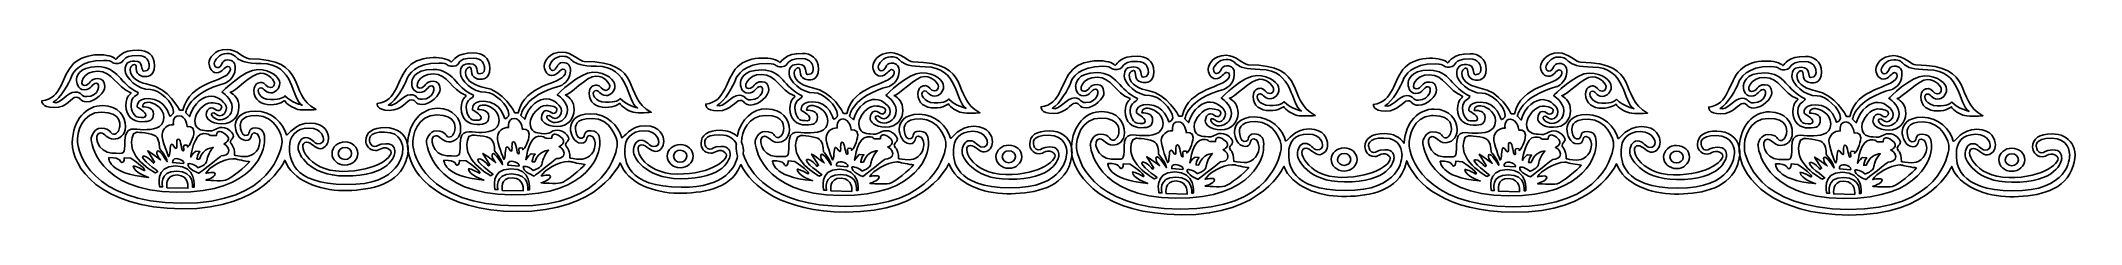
# Model space of a CAD drawing. Header units: centimetres. Extents: x -9.2 to 7.8, y 11 to 12.3.
import ezdxf

# ---------------------------------------------------------------- set-up
doc = ezdxf.new("R2010")
doc.units = ezdxf.units.CM
doc.header["$MEASUREMENT"] = 0
doc.layers.add('Layer 1', color=7, linetype='Continuous')

msp = doc.modelspace()

# ---------------------------------------------------------------- linework, layer by layer
at = {"layer": 'Layer 1', "color": 6}
for points, knots in [([(-7.66224, 12.34004), (-7.77279, 12.34094), (-7.81227, 12.25816), (-7.81259, 12.22807), (-7.81259, 12.22807), (-7.81292, 12.1979), (-7.7949, 12.14585), (-7.74966, 12.14482), (-7.74966, 12.14482), (-7.70442, 12.14372), (-7.6806, 12.19829), (-7.65791, 12.1981), (-7.65791, 12.1981), (-7.63535, 12.19792), (-7.63011, 12.17902), (-7.6387, 12.15731), (-7.6387, 12.15731), (-7.68106, 12.06366), (-7.97264, 12.07886), (-8.02876, 11.83347), (-8.02876, 11.83347), (-8.02876, 11.83347), (-8.0571, 11.83389), (-8.0571, 11.83389), (-8.0571, 11.83389), (-8.0571, 11.83389), (-8.15176, 12.02422), (-8.31458, 12.04617), (-8.31458, 12.04617), (-8.36666, 12.05896), (-8.46924, 12.08818), (-8.4683, 12.17438), (-8.4683, 12.17438), (-8.46798, 12.20472), (-8.41673, 12.24219), (-8.41738, 12.18145), (-8.41738, 12.18145), (-8.41804, 12.12065), (-8.36145, 12.11331), (-8.34725, 12.11319), (-8.34725, 12.11319), (-8.33318, 12.11308), (-8.26564, 12.10935), (-8.26462, 12.2031), (-8.26462, 12.2031), (-8.26361, 12.29684), (-8.33098, 12.33284), (-8.39864, 12.33338), (-8.39864, 12.33338), (-8.5454, 12.33458), (-8.56747, 12.26932), (-8.58599, 12.25638), (-8.58599, 12.25638), (-8.62181, 12.30397), (-8.83602, 12.32344), (-8.93906, 12.221), (-8.93906, 12.221), (-9.04222, 12.11873), (-9.03083, 11.93048), (-9.2023, 11.91173), (-9.2023, 11.91173), (-9.20232, 11.91169), (-9.21122, 11.85601), (-9.10095, 11.85512), (-9.10095, 11.85512), (-8.99096, 11.85422), (-8.95942, 11.94244), (-8.91696, 11.94211), (-8.91696, 11.94211), (-8.87478, 11.94177), (-8.892, 11.90395), (-8.82714, 11.9034), (-8.82714, 11.9034), (-8.76224, 11.90288), (-8.67366, 11.98324), (-8.6787, 12.0316), (-8.6787, 12.0316), (-8.68376, 12.07966), (-8.69677, 12.09495), (-8.73587, 12.09737), (-8.73587, 12.09737), (-8.80728, 12.10006), (-8.79759, 12.03993), (-8.84827, 12.04035), (-8.84827, 12.04035), (-8.89909, 12.04076), (-8.86102, 12.15956), (-8.73683, 12.15856), (-8.73683, 12.15856), (-8.61248, 12.15755), (-8.58853, 12.02832), (-8.46205, 11.97916), (-8.46205, 11.97916), (-8.46227, 11.95883), (-8.50189, 11.96416), (-8.50289, 11.87301), (-8.50289, 11.87301), (-8.50387, 11.78175), (-8.44219, 11.73831), (-8.37174, 11.73773), (-8.37174, 11.73773), (-8.301, 11.73716), (-8.27526, 11.75199), (-8.27471, 11.80267), (-8.27471, 11.80267), (-8.27416, 11.85328), (-8.32234, 11.86143), (-8.36454, 11.86178), (-8.36454, 11.86178), (-8.36412, 11.89984), (-8.33051, 11.8994), (-8.31074, 11.89924), (-8.31074, 11.89924), (-8.29095, 11.89908), (-8.18675, 11.86532), (-8.18776, 11.77145), (-8.18776, 11.77145), (-8.18878, 11.67777), (-8.28784, 11.67098), (-8.35829, 11.67155), (-8.35829, 11.67155), (-8.42874, 11.67212), (-8.51018, 11.70845), (-8.51153, 11.58164), (-8.51153, 11.58164), (-8.5129, 11.45497), (-8.51255, 11.47505), (-8.61962, 11.47592), (-8.61962, 11.47592), (-8.73783, 11.47687), (-8.78174, 11.64269), (-8.71377, 11.64408), (-8.71377, 11.64408), (-8.68286, 11.64383), (-8.65502, 11.59285), (-8.60713, 11.59246), (-8.60713, 11.59246), (-8.55909, 11.59208), (-8.50741, 11.62632), (-8.50721, 11.69569), (-8.50721, 11.69569), (-8.50573, 11.78129), (-8.56473, 11.87069), (-8.69744, 11.87177), (-8.69744, 11.87177), (-8.83013, 11.87284), (-8.94704, 11.75751), (-8.94915, 11.56249), (-8.94915, 11.56249), (-8.95126, 11.36729), (-8.72668, 11.01822), (-8.03789, 11.01263), (-8.03789, 11.01263), (-7.34923, 11.00705), (-7.18187, 11.41723), (-7.18187, 11.41723), (-7.18187, 11.41723), (-7.12161, 11.24697), (-6.89095, 11.16654), (-6.69909, 11.16498), (-6.69909, 11.16498), (-6.50708, 11.16342), (-6.26346, 11.1989), (-6.18414, 11.38684), (-6.18414, 11.38684), (-6.168, 11.4252), (-6.15979, 11.46002), (-6.15724, 11.49173), (-6.15724, 11.49173), (-6.15999, 11.5084), (-6.16125, 11.52482), (-6.16108, 11.54002), (-6.16108, 11.54002), (-6.16103, 11.544), (-6.16078, 11.54739), (-6.1606, 11.55126), (-6.1606, 11.55126), (-6.17845, 11.63863), (-6.25307, 11.68829), (-6.3465, 11.68903), (-6.3465, 11.68903), (-6.45357, 11.6899), (-6.50765, 11.64725), (-6.50839, 11.57873), (-6.50839, 11.57873), (-6.50874, 11.54591), (-6.48628, 11.50003), (-6.42768, 11.49714), (-6.42768, 11.49714), (-6.39803, 11.4969), (-6.35461, 11.54567), (-6.30663, 11.50172), (-6.30663, 11.50172), (-6.25879, 11.45802), (-6.41391, 11.32203), (-6.7063, 11.3244), (-6.7063, 11.3244), (-6.99855, 11.32677), (-7.08878, 11.56863), (-6.99981, 11.56791), (-6.99981, 11.56791), (-6.96459, 11.56763), (-6.9237, 11.50846), (-6.88452, 11.51296), (-6.88452, 11.51296), (-6.84563, 11.51748), (-6.81918, 11.55367), (-6.81871, 11.59663), (-6.81871, 11.59663), (-6.81824, 11.63981), (-6.84544, 11.72589), (-6.97242, 11.72691), (-6.97242, 11.72691), (-7.09955, 11.72795), (-7.14866, 11.62462), (-7.16842, 11.62743), (-7.16842, 11.62743), (-7.19578, 11.7246), (-7.28683, 11.82567), (-7.4283, 11.82681), (-7.4283, 11.82681), (-7.55793, 11.82786), (-7.59353, 11.75249), (-7.59402, 11.70693), (-7.59402, 11.70693), (-7.59452, 11.66133), (-7.56712, 11.58256), (-7.50516, 11.58206), (-7.50516, 11.58206), (-7.44292, 11.58155), (-7.47576, 11.64524), (-7.43358, 11.64491), (-7.43358, 11.64491), (-7.39098, 11.64457), (-7.38939, 11.57332), (-7.38939, 11.57332), (-7.38939, 11.57332), (-7.39292, 11.47719), (-7.46955, 11.44728), (-7.51188, 11.44761), (-7.51188, 11.44761), (-7.55406, 11.44796), (-7.59931, 11.45843), (-7.59931, 11.45843), (-7.59931, 11.45843), (-7.5984, 11.54204), (-7.63509, 11.55013), (-7.63486, 11.5704), (-7.63486, 11.5704), (-7.63464, 11.59066), (-7.60916, 11.59545), (-7.60892, 11.61827), (-7.60892, 11.61827), (-7.60867, 11.64108), (-7.64765, 11.68982), (-7.70403, 11.69028), (-7.70403, 11.69028), (-7.76057, 11.69074), (-7.75832, 11.64983), (-7.83421, 11.66323), (-7.83421, 11.66323), (-7.87667, 11.66356), (-7.93009, 11.67678), (-7.92932, 11.74772), (-7.92932, 11.74772), (-7.92855, 11.81855), (-7.84838, 11.89632), (-7.7977, 11.89591), (-7.7977, 11.89591), (-7.74674, 11.8955), (-7.7067, 11.88056), (-7.70691, 11.86053), (-7.70691, 11.86053), (-7.70713, 11.84044), (-7.72406, 11.82961), (-7.7391, 11.82973), (-7.7391, 11.82973), (-7.75399, 11.82984), (-7.76954, 11.85282), (-7.7953, 11.85303), (-7.7953, 11.85303), (-7.82092, 11.85325), (-7.83584, 11.82245), (-7.83613, 11.79434), (-7.83613, 11.79434), (-7.83644, 11.76635), (-7.79957, 11.72101), (-7.70643, 11.72025), (-7.70643, 11.72025), (-7.61328, 11.71949), (-7.56456, 11.78496), (-7.56376, 11.85845), (-7.56376, 11.85845), (-7.56296, 11.93197), (-7.59948, 11.95757), (-7.63582, 11.98332), (-7.63582, 11.98332), (-7.60201, 11.98051), (-7.45637, 12.14166), (-7.38314, 12.14108), (-7.38314, 12.14108), (-7.30962, 12.14049), (-7.26815, 12.07682), (-7.26833, 12.05908), (-7.26833, 12.05908), (-7.26852, 12.04141), (-7.27687, 12.02101), (-7.29956, 12.0212), (-7.29956, 12.0212), (-7.33451, 12.021), (-7.34562, 12.06508), (-7.37401, 12.06532), (-7.37401, 12.06532), (-7.40187, 12.06555), (-7.43778, 12.0528), (-7.43838, 11.99706), (-7.43838, 11.99706), (-7.43923, 11.91851), (-7.37715, 11.87987), (-7.301, 11.87926), (-7.301, 11.87926), (-7.22483, 11.87865), (-7.18523, 11.91381), (-7.18523, 11.91381), (-7.18523, 11.91381), (-7.16924, 11.88461), (-7.11393, 11.85126), (-7.07282, 11.84055), (-7.07282, 11.84055), (-7.03186, 11.8299), (-6.92247, 11.8393), (-6.92247, 11.8393), (-6.92247, 11.8393), (-7.17264, 11.97206), (-6.97107, 12.25809), (-7.4797, 12.2622), (-7.4797, 12.2622), (-7.51952, 12.26252), (-7.58161, 12.33999), (-7.66224, 12.34004)], [0, 0, 0, 0, 0.01162791, 0.01162791, 0.01162791, 0.01162791, 0.02325581, 0.02325581, 0.02325581, 0.02325581, 0.03488372, 0.03488372, 0.03488372, 0.03488372, 0.04651163, 0.04651163, 0.04651163, 0.04651163, 0.05813953, 0.05813953, 0.05813953, 0.05813953, 0.06976744, 0.06976744, 0.06976744, 0.06976744, 0.08139535, 0.08139535, 0.08139535, 0.08139535, 0.09302326, 0.09302326, 0.09302326, 0.09302326, 0.10465116, 0.10465116, 0.10465116, 0.10465116, 0.11627907, 0.11627907, 0.11627907, 0.11627907, 0.12790698, 0.12790698, 0.12790698, 0.12790698, 0.13953488, 0.13953488, 0.13953488, 0.13953488, 0.15116279, 0.15116279, 0.15116279, 0.15116279, 0.1627907, 0.1627907, 0.1627907, 0.1627907, 0.1744186, 0.1744186, 0.1744186, 0.1744186, 0.18604651, 0.18604651, 0.18604651, 0.18604651, 0.19767442, 0.19767442, 0.19767442, 0.19767442, 0.20930233, 0.20930233, 0.20930233, 0.20930233, 0.22093023, 0.22093023, 0.22093023, 0.22093023, 0.23255814, 0.23255814, 0.23255814, 0.23255814, 0.24418605, 0.24418605, 0.24418605, 0.24418605, 0.25581395, 0.25581395, 0.25581395, 0.25581395, 0.26744186, 0.26744186, 0.26744186, 0.26744186, 0.27906977, 0.27906977, 0.27906977, 0.27906977, 0.29069767, 0.29069767, 0.29069767, 0.29069767, 0.30232558, 0.30232558, 0.30232558, 0.30232558, 0.31395349, 0.31395349, 0.31395349, 0.31395349, 0.3255814, 0.3255814, 0.3255814, 0.3255814, 0.3372093, 0.3372093, 0.3372093, 0.3372093, 0.34883721, 0.34883721, 0.34883721, 0.34883721, 0.36046512, 0.36046512, 0.36046512, 0.36046512, 0.37209302, 0.37209302, 0.37209302, 0.37209302, 0.38372093, 0.38372093, 0.38372093, 0.38372093, 0.39534884, 0.39534884, 0.39534884, 0.39534884, 0.40697674, 0.40697674, 0.40697674, 0.40697674, 0.41860465, 0.41860465, 0.41860465, 0.41860465, 0.43023256, 0.43023256, 0.43023256, 0.43023256, 0.44186047, 0.44186047, 0.44186047, 0.44186047, 0.45348837, 0.45348837, 0.45348837, 0.45348837, 0.46511628, 0.46511628, 0.46511628, 0.46511628, 0.47674419, 0.47674419, 0.47674419, 0.47674419, 0.48837209, 0.48837209, 0.48837209, 0.48837209, 0.5, 0.5, 0.5, 0.5, 0.51162791, 0.51162791, 0.51162791, 0.51162791, 0.52325581, 0.52325581, 0.52325581, 0.52325581, 0.53488372, 0.53488372, 0.53488372, 0.53488372, 0.54651163, 0.54651163, 0.54651163, 0.54651163, 0.55813953, 0.55813953, 0.55813953, 0.55813953, 0.56976744, 0.56976744, 0.56976744, 0.56976744, 0.58139535, 0.58139535, 0.58139535, 0.58139535, 0.59302326, 0.59302326, 0.59302326, 0.59302326, 0.60465116, 0.60465116, 0.60465116, 0.60465116, 0.61627907, 0.61627907, 0.61627907, 0.61627907, 0.62790698, 0.62790698, 0.62790698, 0.62790698, 0.63953488, 0.63953488, 0.63953488, 0.63953488, 0.65116279, 0.65116279, 0.65116279, 0.65116279, 0.6627907, 0.6627907, 0.6627907, 0.6627907, 0.6744186, 0.6744186, 0.6744186, 0.6744186, 0.68604651, 0.68604651, 0.68604651, 0.68604651, 0.69767442, 0.69767442, 0.69767442, 0.69767442, 0.70930233, 0.70930233, 0.70930233, 0.70930233, 0.72093023, 0.72093023, 0.72093023, 0.72093023, 0.73255814, 0.73255814, 0.73255814, 0.73255814, 0.74418605, 0.74418605, 0.74418605, 0.74418605, 0.75581395, 0.75581395, 0.75581395, 0.75581395, 0.76744186, 0.76744186, 0.76744186, 0.76744186, 0.77906977, 0.77906977, 0.77906977, 0.77906977, 0.79069767, 0.79069767, 0.79069767, 0.79069767, 0.80232558, 0.80232558, 0.80232558, 0.80232558, 0.81395349, 0.81395349, 0.81395349, 0.81395349, 0.8255814, 0.8255814, 0.8255814, 0.8255814, 0.8372093, 0.8372093, 0.8372093, 0.8372093, 0.84883721, 0.84883721, 0.84883721, 0.84883721, 0.86046512, 0.86046512, 0.86046512, 0.86046512, 0.87209302, 0.87209302, 0.87209302, 0.87209302, 0.88372093, 0.88372093, 0.88372093, 0.88372093, 0.89534884, 0.89534884, 0.89534884, 0.89534884, 0.90697674, 0.90697674, 0.90697674, 0.90697674, 0.91860465, 0.91860465, 0.91860465, 0.91860465, 0.93023256, 0.93023256, 0.93023256, 0.93023256, 0.94186047, 0.94186047, 0.94186047, 0.94186047, 0.95348837, 0.95348837, 0.95348837, 0.95348837, 0.96511628, 0.96511628, 0.96511628, 0.96511628, 0.97674419, 0.97674419, 0.97674419, 0.97674419, 1, 1, 1, 1]), ([(-8.40105, 12.28968), (-8.32629, 12.28817), (-8.31476, 12.23799), (-8.31026, 12.21683), (-8.31026, 12.21683), (-8.30577, 12.19563), (-8.30837, 12.15819), (-8.35349, 12.15856), (-8.35349, 12.15856), (-8.38343, 12.15772), (-8.35002, 12.24242), (-8.42939, 12.24306), (-8.42939, 12.24306), (-8.48508, 12.24351), (-8.50946, 12.22546), (-8.51009, 12.16605), (-8.51009, 12.16605), (-8.51074, 12.10682), (-8.40651, 12.0033), (-8.29969, 12.00496), (-8.29969, 12.00496), (-8.23127, 12.00899), (-8.10621, 11.89701), (-8.10706, 11.8189), (-8.10706, 11.8189), (-8.10726, 11.80031), (-8.13194, 11.78513), (-8.13876, 11.78519), (-8.13876, 11.78519), (-8.14573, 11.78524), (-8.16839, 11.92885), (-8.31458, 11.93004), (-8.31458, 11.93004), (-8.42235, 11.93092), (-8.40921, 11.85928), (-8.40921, 11.85928), (-8.40921, 11.85928), (-8.40921, 11.85928), (-8.33637, 11.82108), (-8.33668, 11.7931), (-8.33668, 11.7931), (-8.33698, 11.76486), (-8.3684, 11.77454), (-8.39961, 11.77478), (-8.39961, 11.77478), (-8.43093, 11.77505), (-8.46168, 11.82831), (-8.46109, 11.88134), (-8.46109, 11.88134), (-8.46029, 11.95626), (-8.40138, 11.94959), (-8.40105, 11.98082), (-8.40105, 11.98082), (-8.55681, 12.05086), (-8.56544, 12.19464), (-8.73587, 12.19602), (-8.73587, 12.19602), (-8.90628, 12.19741), (-8.91441, 12.10057), (-8.91456, 12.08488), (-8.91456, 12.08488), (-8.91473, 12.06933), (-8.90828, 12.00378), (-8.84923, 12.0033), (-8.84923, 12.0033), (-8.78993, 12.00282), (-8.78617, 12.05856), (-8.74787, 12.05824), (-8.74787, 12.05824), (-8.70986, 12.05794), (-8.72813, 11.94586), (-8.82906, 11.94669), (-8.82906, 11.94669), (-8.88131, 11.94404), (-8.86344, 11.98447), (-8.92609, 11.98498), (-8.92609, 11.98498), (-8.98875, 11.98549), (-9.05387, 11.87557), (-9.10767, 11.89924), (-9.10767, 11.89924), (-9.04657, 11.93259), (-8.97028, 12.06799), (-8.95587, 12.11319), (-8.95587, 12.11319), (-8.94504, 12.1481), (-8.88152, 12.25317), (-8.69023, 12.24847), (-8.69023, 12.24847), (-8.58944, 12.24764), (-8.64085, 12.21872), (-8.5687, 12.22266), (-8.5687, 12.22266), (-8.49653, 12.22667), (-8.55741, 12.29094), (-8.40105, 12.28968)], [0, 0, 0, 0, 0.04, 0.04, 0.04, 0.04, 0.08, 0.08, 0.08, 0.08, 0.12, 0.12, 0.12, 0.12, 0.16, 0.16, 0.16, 0.16, 0.2, 0.2, 0.2, 0.2, 0.24, 0.24, 0.24, 0.24, 0.28, 0.28, 0.28, 0.28, 0.32, 0.32, 0.32, 0.32, 0.36, 0.36, 0.36, 0.36, 0.4, 0.4, 0.4, 0.4, 0.44, 0.44, 0.44, 0.44, 0.48, 0.48, 0.48, 0.48, 0.52, 0.52, 0.52, 0.52, 0.56, 0.56, 0.56, 0.56, 0.6, 0.6, 0.6, 0.6, 0.64, 0.64, 0.64, 0.64, 0.68, 0.68, 0.68, 0.68, 0.72, 0.72, 0.72, 0.72, 0.76, 0.76, 0.76, 0.76, 0.8, 0.8, 0.8, 0.8, 0.84, 0.84, 0.84, 0.84, 0.88, 0.88, 0.88, 0.88, 0.92, 0.92, 0.92, 0.92, 1, 1, 1, 1]), ([(-7.6632, 12.30591), (-7.55556, 12.30505), (-7.62946, 12.22428), (-7.37882, 12.22225), (-7.37882, 12.22225), (-7.09562, 12.21994), (-7.13044, 11.92633), (-7.03727, 11.87551), (-7.03727, 11.87551), (-7.03727, 11.87551), (-7.12632, 11.89657), (-7.18043, 11.95377), (-7.18043, 11.95377), (-7.19072, 11.9413), (-7.2116, 11.92098), (-7.30196, 11.92172), (-7.30196, 11.92172), (-7.39247, 11.92245), (-7.42467, 12.00263), (-7.39179, 12.01787), (-7.39179, 12.01787), (-7.35877, 12.03299), (-7.35159, 11.97744), (-7.29812, 11.97791), (-7.29812, 11.97791), (-7.2633, 11.97763), (-7.22463, 12.0118), (-7.22414, 12.05866), (-7.22414, 12.05866), (-7.22363, 12.10553), (-7.29578, 12.17139), (-7.40716, 12.1723), (-7.40716, 12.1723), (-7.51842, 12.17319), (-7.70499, 11.98457), (-7.70499, 11.98457), (-7.70499, 11.98457), (-7.70499, 11.98457), (-7.6187, 11.93071), (-7.61948, 11.85886), (-7.61948, 11.85886), (-7.62025, 11.78701), (-7.67254, 11.75638), (-7.71796, 11.75355), (-7.71796, 11.75355), (-7.76311, 11.7509), (-7.80649, 11.79662), (-7.78713, 11.81016), (-7.78713, 11.81016), (-7.7679, 11.82381), (-7.74902, 11.78791), (-7.72132, 11.78768), (-7.72132, 11.78768), (-7.69335, 11.78746), (-7.66837, 11.81876), (-7.668, 11.85303), (-7.668, 11.85303), (-7.66763, 11.88748), (-7.72976, 11.95033), (-7.79242, 11.95085), (-7.79242, 11.95085), (-7.85492, 11.95137), (-7.93883, 11.90206), (-7.97496, 11.78061), (-7.97496, 11.78061), (-7.97496, 11.78061), (-8.00618, 11.81224), (-8.00618, 11.81224), (-8.00618, 11.81224), (-8.00618, 11.81223), (-7.98708, 11.97724), (-7.67665, 12.05908), (-7.67665, 12.05908), (-7.67665, 12.05908), (-7.59594, 12.09292), (-7.59498, 12.1802), (-7.59498, 12.1802), (-7.59449, 12.22642), (-7.6081, 12.25222), (-7.66032, 12.25263), (-7.66032, 12.25263), (-7.71252, 12.25306), (-7.70051, 12.18734), (-7.74438, 12.1877), (-7.74438, 12.1877), (-7.75606, 12.18906), (-7.76725, 12.20052), (-7.7684, 12.22225), (-7.7684, 12.22225), (-7.76941, 12.24397), (-7.72585, 12.30642), (-7.6632, 12.30591)], [0, 0, 0, 0, 0.04166667, 0.04166667, 0.04166667, 0.04166667, 0.08333333, 0.08333333, 0.08333333, 0.08333333, 0.125, 0.125, 0.125, 0.125, 0.16666667, 0.16666667, 0.16666667, 0.16666667, 0.20833333, 0.20833333, 0.20833333, 0.20833333, 0.25, 0.25, 0.25, 0.25, 0.29166667, 0.29166667, 0.29166667, 0.29166667, 0.33333333, 0.33333333, 0.33333333, 0.33333333, 0.375, 0.375, 0.375, 0.375, 0.41666667, 0.41666667, 0.41666667, 0.41666667, 0.45833333, 0.45833333, 0.45833333, 0.45833333, 0.5, 0.5, 0.5, 0.5, 0.54166667, 0.54166667, 0.54166667, 0.54166667, 0.58333333, 0.58333333, 0.58333333, 0.58333333, 0.625, 0.625, 0.625, 0.625, 0.66666667, 0.66666667, 0.66666667, 0.66666667, 0.70833333, 0.70833333, 0.70833333, 0.70833333, 0.75, 0.75, 0.75, 0.75, 0.79166667, 0.79166667, 0.79166667, 0.79166667, 0.83333333, 0.83333333, 0.83333333, 0.83333333, 0.875, 0.875, 0.875, 0.875, 0.91666667, 0.91666667, 0.91666667, 0.91666667, 1, 1, 1, 1]), ([(-6.1606, 11.55126), (-6.15694, 11.53309), (-6.15574, 11.51332), (-6.15724, 11.49173), (-6.15724, 11.49173), (-6.12554, 11.29263), (-5.88529, 10.9953), (-5.24982, 10.99016), (-5.24982, 10.99016), (-4.56117, 10.98456), (-4.3938, 11.39475), (-4.3938, 11.39475), (-4.3938, 11.39475), (-4.33366, 11.22449), (-4.10322, 11.14406), (-3.9115, 11.1425), (-3.9115, 11.1425), (-3.71935, 11.14094), (-3.47599, 11.176), (-3.39655, 11.36395), (-3.39655, 11.36395), (-3.39412, 11.3697), (-3.39144, 11.3754), (-3.38934, 11.38101), (-3.38934, 11.38101), (-3.30029, 11.1969), (-3.04543, 10.98986), (-2.51651, 10.98558), (-2.51651, 10.98558), (-1.82785, 10.98), (-1.66049, 11.39017), (-1.66049, 11.39017), (-1.66049, 11.39017), (-1.60023, 11.21991), (-1.37005, 11.13948), (-1.17819, 11.13792), (-1.17819, 11.13792), (-0.98618, 11.13637), (-0.74208, 11.17184), (-0.66276, 11.35978), (-0.66276, 11.35978), (-0.64662, 11.39814), (-0.63841, 11.43296), (-0.63586, 11.46468), (-0.63586, 11.46468), (-0.63861, 11.48134), (-0.63987, 11.49776), (-0.6397, 11.51296), (-0.6397, 11.51296), (-0.63965, 11.51694), (-0.6394, 11.52034), (-0.63922, 11.5242), (-0.63922, 11.5242), (-0.63562, 11.50614), (-0.63438, 11.48611), (-0.63586, 11.46468), (-0.63586, 11.46468), (-0.60416, 11.26557), (-0.36391, 10.96824), (0.27156, 10.9631), (0.27156, 10.9631), (0.96021, 10.95751), (1.12758, 11.36769), (1.12758, 11.36769), (1.12758, 11.36769), (1.18772, 11.19744), (1.41816, 11.11701), (1.60988, 11.11545), (1.60988, 11.11545), (1.80202, 11.11389), (2.04539, 11.14895), (2.12483, 11.33689), (2.12483, 11.33689), (2.1362, 11.3638), (2.14393, 11.38933), (2.14837, 11.41306), (2.14837, 11.41306), (2.22111, 11.22129), (2.4741, 10.98805), (3.03658, 10.9835), (3.03658, 10.9835), (3.72524, 10.97792), (3.89212, 11.38767), (3.89212, 11.38767), (3.89212, 11.38767), (3.95237, 11.21742), (4.18303, 11.13698), (4.37489, 11.13543), (4.37489, 11.13543), (4.5669, 11.13387), (4.81053, 11.16934), (4.88985, 11.35729), (4.88985, 11.35729), (4.90599, 11.39565), (4.91468, 11.43047), (4.91723, 11.46218), (4.91723, 11.46218), (4.91448, 11.47884), (4.91274, 11.49527), (4.9129, 11.51046), (4.9129, 11.51046), (4.91295, 11.51445), (4.91368, 11.51826), (4.91387, 11.52212), (4.91387, 11.52212), (4.89602, 11.6095), (4.82091, 11.65873), (4.72748, 11.65948), (4.72748, 11.65948), (4.62042, 11.66035), (4.56633, 11.61811), (4.5656, 11.54959), (4.5656, 11.54959), (4.56524, 11.51677), (4.58818, 11.47048), (4.64678, 11.46759), (4.64678, 11.46759), (4.67643, 11.46735), (4.71986, 11.51653), (4.76783, 11.47259), (4.76783, 11.47259), (4.81567, 11.42888), (4.66055, 11.29248), (4.36816, 11.29485), (4.36816, 11.29485), (4.07591, 11.29722), (3.98569, 11.53907), (4.07466, 11.53835), (4.07466, 11.53835), (4.10987, 11.53807), (4.15076, 11.47932), (4.18995, 11.48382), (4.18995, 11.48382), (4.22884, 11.48834), (4.25528, 11.52412), (4.25576, 11.56707), (4.25576, 11.56707), (4.25622, 11.61026), (4.22855, 11.69675), (4.10156, 11.69778), (4.10156, 11.69778), (3.97443, 11.69881), (3.92532, 11.59507), (3.90557, 11.59788), (3.90557, 11.59788), (3.87821, 11.69504), (3.78763, 11.79653), (3.64617, 11.79767), (3.64617, 11.79767), (3.51654, 11.79873), (3.48093, 11.72293), (3.48044, 11.67738), (3.48044, 11.67738), (3.47995, 11.63177), (3.50734, 11.55301), (3.56931, 11.55251), (3.56931, 11.55251), (3.63155, 11.552), (3.59822, 11.61569), (3.6404, 11.61536), (3.6404, 11.61536), (3.683, 11.61501), (3.68508, 11.54376), (3.68508, 11.54376), (3.68508, 11.54376), (3.68154, 11.44763), (3.60444, 11.41814), (3.5621, 11.41847), (3.5621, 11.41847), (3.51992, 11.41882), (3.47516, 11.4293), (3.47516, 11.4293), (3.47516, 11.4293), (3.47606, 11.5129), (3.43938, 11.52058), (3.43961, 11.54085), (3.43961, 11.54085), (3.43982, 11.56111), (3.4653, 11.5659), (3.46555, 11.58872), (3.46555, 11.58872), (3.46579, 11.61152), (3.42634, 11.66026), (3.36995, 11.66073), (3.36995, 11.66073), (3.31342, 11.66118), (3.31615, 11.62027), (3.24025, 11.63367), (3.24025, 11.63367), (3.1978, 11.63401), (3.14437, 11.64723), (3.14514, 11.71817), (3.14514, 11.71817), (3.14591, 11.78899), (3.2256, 11.86718), (3.27628, 11.86677), (3.27628, 11.86677), (3.32724, 11.86636), (3.36729, 11.85101), (3.36707, 11.83097), (3.36707, 11.83097), (3.36686, 11.81089), (3.34992, 11.80005), (3.33489, 11.80017), (3.33489, 11.80017), (3.31999, 11.80029), (3.30493, 11.82368), (3.27916, 11.8239), (3.27916, 11.8239), (3.25354, 11.82411), (3.23863, 11.7929), (3.23833, 11.76479), (3.23833, 11.76479), (3.23803, 11.73679), (3.27441, 11.69187), (3.36755, 11.69111), (3.36755, 11.69111), (3.46071, 11.69036), (3.50942, 11.75582), (3.51022, 11.82931), (3.51022, 11.82931), (3.51102, 11.90283), (3.47451, 11.92844), (3.43817, 11.95418), (3.43817, 11.95418), (3.47197, 11.95137), (3.61761, 12.11211), (3.69084, 12.11152), (3.69084, 12.11152), (3.76437, 12.11094), (3.80583, 12.04727), (3.80565, 12.02952), (3.80565, 12.02952), (3.80547, 12.01186), (3.79712, 11.99146), (3.77443, 11.99164), (3.77443, 11.99164), (3.73947, 11.99144), (3.72836, 12.03594), (3.69997, 12.03618), (3.69997, 12.03618), (3.67212, 12.03641), (3.63668, 12.02325), (3.63608, 11.9675), (3.63608, 11.9675), (3.63523, 11.88896), (3.69683, 11.85032), (3.77299, 11.8497), (3.77299, 11.8497), (3.84915, 11.84909), (3.88923, 11.88425), (3.88923, 11.88425), (3.88923, 11.88425), (3.90522, 11.85506), (3.96054, 11.8217), (4.00164, 11.81099), (4.00164, 11.81099), (4.04261, 11.80035), (4.15152, 11.80975), (4.15152, 11.80975), (4.15152, 11.80975), (3.90134, 11.9425), (4.10339, 12.22854), (3.59477, 12.23265), (3.59477, 12.23265), (3.55494, 12.23297), (3.49285, 12.31044), (3.41223, 12.31049), (3.41223, 12.31049), (3.30167, 12.31138), (3.26171, 12.22902), (3.26139, 12.19894), (3.26139, 12.19894), (3.26107, 12.16877), (3.27908, 12.11671), (3.32432, 12.11569), (3.32432, 12.11569), (3.36956, 12.11458), (3.39338, 12.16874), (3.41607, 12.16855), (3.41607, 12.16855), (3.43864, 12.16836), (3.44388, 12.14947), (3.43528, 12.12776), (3.43528, 12.12776), (3.39292, 12.0341), (3.10135, 12.04973), (3.04522, 11.80433), (3.04522, 11.80433), (3.04522, 11.80433), (3.01688, 11.80433), (3.01688, 11.80433), (3.01688, 11.80433), (3.01688, 11.80433), (2.9227, 11.99508), (2.75988, 12.01704), (2.75988, 12.01704), (2.7078, 12.02982), (2.60475, 12.05863), (2.60568, 12.14482), (2.60568, 12.14482), (2.60601, 12.17517), (2.65725, 12.21264), (2.6566, 12.1519), (2.6566, 12.1519), (2.65594, 12.09109), (2.71301, 12.08376), (2.72722, 12.08364), (2.72722, 12.08364), (2.74128, 12.08353), (2.80835, 12.0798), (2.80936, 12.17354), (2.80936, 12.17354), (2.81038, 12.26729), (2.743, 12.30328), (2.67534, 12.30383), (2.67534, 12.30383), (2.52858, 12.30503), (2.50652, 12.23977), (2.48799, 12.22682), (2.48799, 12.22682), (2.45218, 12.27442), (2.23796, 12.2943), (2.13492, 12.19186), (2.13492, 12.19186), (2.03176, 12.08959), (2.04315, 11.90093), (1.87168, 11.88217), (1.87168, 11.88217), (1.87166, 11.88213), (1.86276, 11.82646), (1.97304, 11.82556), (1.97304, 11.82556), (2.08302, 11.82467), (2.11504, 11.91289), (2.1575, 11.91256), (2.1575, 11.91256), (2.19968, 11.91221), (2.18246, 11.87481), (2.24733, 11.87426), (2.24733, 11.87426), (2.31223, 11.87374), (2.40032, 11.95369), (2.39528, 12.00205), (2.39528, 12.00205), (2.39022, 12.05011), (2.37769, 12.06539), (2.3386, 12.06782), (2.3386, 12.06782), (2.26718, 12.07051), (2.27687, 12.0108), (2.22619, 12.01121), (2.22619, 12.01121), (2.17537, 12.01162), (2.21345, 12.13001), (2.33764, 12.12901), (2.33764, 12.12901), (2.46198, 12.12799), (2.48593, 11.99877), (2.61241, 11.9496), (2.61241, 11.9496), (2.61219, 11.92928), (2.57258, 11.93461), (2.57158, 11.84346), (2.57158, 11.84346), (2.57059, 11.75219), (2.63227, 11.70875), (2.70272, 11.70818), (2.70272, 11.70818), (2.77346, 11.70761), (2.79872, 11.72243), (2.79927, 11.77312), (2.79927, 11.77312), (2.79983, 11.82373), (2.75212, 11.83188), (2.70993, 11.83222), (2.70993, 11.83222), (2.71034, 11.87029), (2.74396, 11.87026), (2.76373, 11.8701), (2.76373, 11.8701), (2.78351, 11.86994), (2.88772, 11.83576), (2.8867, 11.7419), (2.8867, 11.7419), (2.88569, 11.64822), (2.78662, 11.64143), (2.71617, 11.642), (2.71617, 11.642), (2.64572, 11.64257), (2.5638, 11.67889), (2.56245, 11.55209), (2.56245, 11.55209), (2.56108, 11.42542), (2.56143, 11.44591), (2.45437, 11.44678), (2.45437, 11.44678), (2.33616, 11.44774), (2.29224, 11.61314), (2.36022, 11.61453), (2.36022, 11.61453), (2.39113, 11.61427), (2.41896, 11.5633), (2.46686, 11.56291), (2.46686, 11.56291), (2.51489, 11.56253), (2.56657, 11.59677), (2.56677, 11.66614), (2.56677, 11.66614), (2.56825, 11.75173), (2.50925, 11.84155), (2.37655, 11.84263), (2.37655, 11.84263), (2.24984, 11.84366), (2.13797, 11.73807), (2.12627, 11.55875), (2.12627, 11.55875), (2.09348, 11.61039), (2.03373, 11.63892), (1.96295, 11.6395), (1.96295, 11.6395), (1.85588, 11.64037), (1.8018, 11.59773), (1.80106, 11.5292), (1.80106, 11.5292), (1.80071, 11.49638), (1.82288, 11.4505), (1.88177, 11.44761), (1.88177, 11.44761), (1.91114, 11.44737), (1.95469, 11.49615), (2.00282, 11.45219), (2.00282, 11.45219), (2.05081, 11.40849), (1.89555, 11.27208), (1.60315, 11.27445), (1.60315, 11.27445), (1.31104, 11.27682), (1.22067, 11.51868), (1.30964, 11.51796), (1.30964, 11.51796), (1.34502, 11.51768), (1.38575, 11.45893), (1.42493, 11.46343), (1.42493, 11.46343), (1.46398, 11.46794), (1.49028, 11.50414), (1.49074, 11.54709), (1.49074, 11.54709), (1.49121, 11.59028), (1.46401, 11.67635), (1.33703, 11.67738), (1.33703, 11.67738), (1.2099, 11.6784), (1.16077, 11.57509), (1.14103, 11.5779), (1.14103, 11.5779), (1.11367, 11.67506), (1.02262, 11.77613), (0.88115, 11.77728), (0.88115, 11.77728), (0.7514, 11.77833), (0.7159, 11.70295), (0.71543, 11.6574), (0.71543, 11.6574), (0.71493, 11.61181), (0.74219, 11.5326), (0.80429, 11.53211), (0.80429, 11.53211), (0.86654, 11.5316), (0.83354, 11.59531), (0.87587, 11.59496), (0.87587, 11.59496), (0.9182, 11.59462), (0.92054, 11.52378), (0.92054, 11.52378), (0.92054, 11.52378), (0.91658, 11.42765), (0.8399, 11.39773), (0.79757, 11.39808), (0.79757, 11.39808), (0.75525, 11.39842), (0.71014, 11.4089), (0.71014, 11.4089), (0.71014, 11.4089), (0.71105, 11.49251), (0.67439, 11.5006), (0.67459, 11.52087), (0.67459, 11.52087), (0.67483, 11.54113), (0.70029, 11.54594), (0.70053, 11.56874), (0.70053, 11.56874), (0.70078, 11.59154), (0.66181, 11.63987), (0.60542, 11.64033), (0.60542, 11.64033), (0.54888, 11.64079), (0.55112, 11.60029), (0.47524, 11.61369), (0.47524, 11.61369), (0.43291, 11.61404), (0.37936, 11.62685), (0.38013, 11.69778), (0.38013, 11.69778), (0.3809, 11.7686), (0.46091, 11.84679), (0.51175, 11.84637), (0.51175, 11.84637), (0.56257, 11.84596), (0.60275, 11.83103), (0.60254, 11.81099), (0.60254, 11.81099), (0.60231, 11.79092), (0.58537, 11.77966), (0.57035, 11.77978), (0.57035, 11.77978), (0.55544, 11.7799), (0.53976, 11.80329), (0.51415, 11.8035), (0.51415, 11.8035), (0.48853, 11.80371), (0.47361, 11.77292), (0.47332, 11.74481), (0.47332, 11.74481), (0.47301, 11.71683), (0.50987, 11.67148), (0.60302, 11.67072), (0.60302, 11.67072), (0.69603, 11.66996), (0.74441, 11.73543), (0.74521, 11.80891), (0.74521, 11.80891), (0.74601, 11.88245), (0.71011, 11.90803), (0.67363, 11.93379), (0.67363, 11.93379), (0.70757, 11.93098), (0.8528, 12.09214), (0.92631, 12.09154), (0.92631, 12.09154), (0.99968, 12.09096), (1.04132, 12.02687), (1.04112, 12.00913), (1.04112, 12.00913), (1.04092, 11.99145), (1.0326, 11.97148), (1.00989, 11.97166), (1.00989, 11.97166), (0.97494, 11.97147), (0.96355, 12.01556), (0.93544, 12.01579), (0.93544, 12.01579), (0.90731, 12.01601), (0.87167, 12.00327), (0.87107, 11.94752), (0.87107, 11.94752), (0.87021, 11.86899), (0.93182, 11.83035), (1.00797, 11.82973), (1.00797, 11.82973), (1.08412, 11.8291), (1.1247, 11.86427), (1.1247, 11.86427), (1.1247, 11.86427), (1.14053, 11.83508), (1.19582, 11.80131), (1.23663, 11.7906), (1.23663, 11.7906), (1.27775, 11.77994), (1.38698, 11.78935), (1.38698, 11.78935), (1.38698, 11.78935), (1.13667, 11.92211), (1.33839, 12.20813), (0.82975, 12.21226), (0.82975, 12.21226), (0.78994, 12.21257), (0.72782, 12.29044), (0.64721, 12.29051), (0.64721, 12.29051), (0.53666, 12.2914), (0.49668, 12.20864), (0.49638, 12.17854), (0.49638, 12.17854), (0.49605, 12.14838), (0.5147, 12.09632), (0.55979, 12.09529), (0.55979, 12.09529), (0.60518, 12.09418), (0.62883, 12.14876), (0.65154, 12.14857), (0.65154, 12.14857), (0.67409, 12.14838), (0.67931, 12.1295), (0.67075, 12.10778), (0.67075, 12.10778), (0.62837, 12.01414), (0.33681, 12.02933), (0.28069, 11.78394), (0.28069, 11.78394), (0.28069, 11.78394), (0.25235, 11.78435), (0.25235, 11.78435), (0.25235, 11.78435), (0.25235, 11.78435), (0.15783, 11.97468), (-0.00513, 11.99664), (-0.00513, 11.99664), (-0.05735, 12.00943), (-0.15977, 12.03823), (-0.15885, 12.12443), (-0.15885, 12.12443), (-0.15853, 12.15477), (-0.10728, 12.19266), (-0.10793, 12.13192), (-0.10793, 12.13192), (-0.10859, 12.07111), (-0.052, 12.06376), (-0.03779, 12.06366), (-0.03779, 12.06366), (-0.02373, 12.06354), (0.0438, 12.0594), (0.04483, 12.15315), (0.04483, 12.15315), (0.04583, 12.24689), (-0.02185, 12.2833), (-0.08968, 12.28385), (-0.08968, 12.28385), (-0.23629, 12.28504), (-0.25788, 12.21937), (-0.27654, 12.20643), (-0.27654, 12.20643), (-0.31223, 12.25402), (-0.52644, 12.27391), (-0.62961, 12.17146), (-0.62961, 12.17146), (-0.73279, 12.06919), (-0.72167, 11.88054), (-0.89285, 11.86178), (-0.89285, 11.86178), (-0.89285, 11.86178), (-0.90179, 11.80648), (-0.7915, 11.80558), (-0.7915, 11.80558), (-0.68151, 11.80469), (-0.64985, 11.89292), (-0.60751, 11.89258), (-0.60751, 11.89258), (-0.56518, 11.89225), (-0.58271, 11.8544), (-0.51769, 11.85387), (-0.51769, 11.85387), (-0.4528, 11.85333), (-0.3644, 11.93369), (-0.36973, 11.98207), (-0.36973, 11.98207), (-0.37477, 12.03014), (-0.38746, 12.045), (-0.42641, 12.04742), (-0.42641, 12.04742), (-0.49782, 12.0501), (-0.48766, 11.9904), (-0.53834, 11.99081), (-0.53834, 11.99081), (-0.5893, 11.99123), (-0.55156, 12.11003), (-0.42738, 12.10903), (-0.42738, 12.10903), (-0.30331, 12.10801), (-0.27936, 11.9788), (-0.1526, 11.92962), (-0.1526, 11.92962), (-0.15282, 11.9093), (-0.19197, 11.91463), (-0.19295, 11.82348), (-0.19295, 11.82348), (-0.19394, 11.73221), (-0.13242, 11.68877), (-0.06181, 11.6882), (-0.06181, 11.6882), (0.00864, 11.68763), (0.03419, 11.70247), (0.03474, 11.75314), (0.03474, 11.75314), (0.03529, 11.80375), (-0.01263, 11.8119), (-0.05509, 11.81224), (-0.05509, 11.81224), (-0.05469, 11.85031), (-0.02057, 11.84986), (-0.00081, 11.8497), (-0.00081, 11.8497), (0.01896, 11.84955), (0.1227, 11.81578), (0.12169, 11.72192), (0.12169, 11.72192), (0.12067, 11.62824), (0.02209, 11.62145), (-0.04836, 11.62202), (-0.04836, 11.62202), (-0.11897, 11.62259), (-0.20071, 11.65893), (-0.20208, 11.53211), (-0.20208, 11.53211), (-0.20345, 11.40544), (-0.20344, 11.4255), (-0.31065, 11.42638), (-0.31065, 11.42638), (-0.42872, 11.42734), (-0.47276, 11.59317), (-0.4048, 11.59455), (-0.4048, 11.59455), (-0.37389, 11.59429), (-0.34605, 11.54333), (-0.29816, 11.54293), (-0.29816, 11.54293), (-0.25012, 11.54255), (-0.19844, 11.57678), (-0.19824, 11.64616), (-0.19824, 11.64616), (-0.19675, 11.73175), (-0.25543, 11.82115), (-0.38799, 11.82223), (-0.38799, 11.82223), (-0.51789, 11.82328), (-0.63259, 11.71261), (-0.63922, 11.52462), (-0.63922, 11.52462), (-0.65721, 11.61174), (-0.73184, 11.66123), (-0.82512, 11.66198), (-0.82512, 11.66198), (-0.93219, 11.66284), (-0.98627, 11.62019), (-0.98701, 11.55167), (-0.98701, 11.55167), (-0.98736, 11.51885), (-0.9649, 11.47298), (-0.9063, 11.47009), (-0.9063, 11.47009), (-0.87665, 11.46985), (-0.83323, 11.51903), (-0.78525, 11.47508), (-0.78525, 11.47508), (-0.73741, 11.43138), (-0.89253, 11.29498), (-1.18492, 11.29735), (-1.18492, 11.29735), (-1.47717, 11.29972), (-1.5674, 11.54157), (-1.47843, 11.54085), (-1.47843, 11.54085), (-1.44321, 11.54057), (-1.40232, 11.4814), (-1.36314, 11.48591), (-1.36314, 11.48591), (-1.32425, 11.49042), (-1.2978, 11.52661), (-1.29733, 11.56957), (-1.29733, 11.56957), (-1.29687, 11.61275), (-1.32406, 11.69883), (-1.45104, 11.69986), (-1.45104, 11.69986), (-1.57817, 11.7009), (-1.62728, 11.59756), (-1.64704, 11.60037), (-1.64704, 11.60037), (-1.6744, 11.69754), (-1.76545, 11.79861), (-1.90692, 11.79976), (-1.90692, 11.79976), (-2.03655, 11.80081), (-2.07215, 11.72543), (-2.07264, 11.67988), (-2.07264, 11.67988), (-2.07314, 11.63427), (-2.04574, 11.55551), (-1.98378, 11.555), (-1.98378, 11.555), (-1.92154, 11.5545), (-1.95438, 11.61819), (-1.9122, 11.61786), (-1.9122, 11.61786), (-1.86961, 11.61751), (-1.86801, 11.54626), (-1.86801, 11.54626), (-1.86801, 11.54626), (-1.87154, 11.45013), (-1.94817, 11.42022), (-1.9905, 11.42056), (-1.9905, 11.42056), (-2.03268, 11.4209), (-2.07793, 11.43138), (-2.07793, 11.43138), (-2.07793, 11.43138), (-2.07702, 11.51499), (-2.11371, 11.52307), (-2.11348, 11.54335), (-2.11348, 11.54335), (-2.11326, 11.56361), (-2.08778, 11.5684), (-2.08754, 11.59122), (-2.08754, 11.59122), (-2.08729, 11.61402), (-2.12627, 11.66276), (-2.18265, 11.66323), (-2.18265, 11.66323), (-2.23919, 11.66368), (-2.23694, 11.62277), (-2.31283, 11.63617), (-2.31283, 11.63617), (-2.35529, 11.6365), (-2.40871, 11.64973), (-2.40794, 11.72067), (-2.40794, 11.72067), (-2.40717, 11.79149), (-2.327, 11.86927), (-2.27632, 11.86885), (-2.27632, 11.86885), (-2.22536, 11.86844), (-2.18532, 11.8535), (-2.18553, 11.83347), (-2.18553, 11.83347), (-2.18575, 11.81338), (-2.20268, 11.80255), (-2.21772, 11.80267), (-2.21772, 11.80267), (-2.23261, 11.80279), (-2.24816, 11.82577), (-2.27392, 11.82598), (-2.27392, 11.82598), (-2.29954, 11.82619), (-2.31446, 11.79539), (-2.31475, 11.76729), (-2.31475, 11.76729), (-2.31506, 11.73929), (-2.27819, 11.69437), (-2.18505, 11.69361), (-2.18505, 11.69361), (-2.0919, 11.69285), (-2.04318, 11.7579), (-2.04238, 11.83139), (-2.04238, 11.83139), (-2.04158, 11.90492), (-2.0781, 11.93052), (-2.11444, 11.95626), (-2.11444, 11.95626), (-2.08063, 11.95345), (-1.93499, 12.11461), (-1.86176, 12.11402), (-1.86176, 12.11402), (-1.78824, 12.11343), (-1.74677, 12.04976), (-1.74695, 12.03202), (-1.74695, 12.03202), (-1.74714, 12.01436), (-1.75549, 11.99396), (-1.77818, 11.99414), (-1.77818, 11.99414), (-1.81313, 11.99394), (-1.82424, 12.03802), (-1.85263, 12.03826), (-1.85263, 12.03826), (-1.88049, 12.03849), (-1.9164, 12.02574), (-1.917, 11.97), (-1.917, 11.97), (-1.91785, 11.89145), (-1.85625, 11.85282), (-1.7801, 11.8522), (-1.7801, 11.8522), (-1.70393, 11.85159), (-1.66385, 11.88675), (-1.66385, 11.88675), (-1.66385, 11.88675), (-1.64786, 11.85755), (-1.59255, 11.8242), (-1.55144, 11.81349), (-1.55144, 11.81349), (-1.51048, 11.80285), (-1.40109, 11.81224), (-1.40109, 11.81224), (-1.40109, 11.81224), (-1.65126, 11.945), (-1.44969, 12.23103), (-1.95832, 12.23515), (-1.95832, 12.23515), (-1.99814, 12.23547), (-2.06023, 12.31293), (-2.14086, 12.31299), (-2.14086, 12.31299), (-2.25141, 12.31388), (-2.29137, 12.23111), (-2.29169, 12.20102), (-2.29169, 12.20102), (-2.29202, 12.17085), (-2.27352, 12.11879), (-2.22828, 12.11777), (-2.22828, 12.11777), (-2.18305, 12.11666), (-2.15922, 12.17123), (-2.13653, 12.17105), (-2.13653, 12.17105), (-2.11397, 12.17086), (-2.10873, 12.15197), (-2.11732, 12.13025), (-2.11732, 12.13025), (-2.15968, 12.0366), (-2.45126, 12.05222), (-2.50738, 11.80683), (-2.50738, 11.80683), (-2.50738, 11.80683), (-2.53572, 11.80683), (-2.53572, 11.80683), (-2.53572, 11.80683), (-2.53572, 11.80683), (-2.63038, 11.99717), (-2.7932, 12.01912), (-2.7932, 12.01912), (-2.84528, 12.0319), (-2.94786, 12.06113), (-2.94692, 12.14732), (-2.94692, 12.14732), (-2.9466, 12.17766), (-2.89535, 12.21514), (-2.896, 12.1544), (-2.896, 12.1544), (-2.89666, 12.09359), (-2.84007, 12.08625), (-2.82587, 12.08613), (-2.82587, 12.08613), (-2.8118, 12.08603), (-2.74426, 12.0823), (-2.74324, 12.17604), (-2.74324, 12.17604), (-2.74223, 12.26979), (-2.81008, 12.30578), (-2.87775, 12.30633), (-2.87775, 12.30633), (-3.0245, 12.30753), (-3.04609, 12.24227), (-3.06461, 12.22932), (-3.06461, 12.22932), (-3.10043, 12.27691), (-3.31464, 12.29638), (-3.41768, 12.19394), (-3.41768, 12.19394), (-3.52084, 12.09167), (-3.50945, 11.90342), (-3.68093, 11.88467), (-3.68093, 11.88467), (-3.68094, 11.88463), (-3.68984, 11.82895), (-3.57957, 11.82806), (-3.57957, 11.82806), (-3.46958, 11.82717), (-3.43804, 11.91539), (-3.39559, 11.91506), (-3.39559, 11.91506), (-3.3534, 11.91471), (-3.37063, 11.87689), (-3.30576, 11.87634), (-3.30576, 11.87634), (-3.24086, 11.87583), (-3.15228, 11.95618), (-3.15732, 12.00455), (-3.15732, 12.00455), (-3.16238, 12.05261), (-3.17539, 12.06789), (-3.21449, 12.07032), (-3.21449, 12.07032), (-3.2859, 12.07301), (-3.27621, 12.01288), (-3.32689, 12.01329), (-3.32689, 12.01329), (-3.37771, 12.0137), (-3.33964, 12.1325), (-3.21545, 12.1315), (-3.21545, 12.1315), (-3.0911, 12.13049), (-3.06715, 12.00127), (-2.94067, 11.9521), (-2.94067, 11.9521), (-2.94089, 11.93178), (-2.98051, 11.93711), (-2.98151, 11.84596), (-2.98151, 11.84596), (-2.98249, 11.75469), (-2.92081, 11.71125), (-2.85036, 11.71068), (-2.85036, 11.71068), (-2.77962, 11.71011), (-2.75388, 11.72493), (-2.75333, 11.77561), (-2.75333, 11.77561), (-2.75278, 11.82623), (-2.80096, 11.83437), (-2.84316, 11.83472), (-2.84316, 11.83472), (-2.84274, 11.87279), (-2.80913, 11.87234), (-2.78936, 11.87218), (-2.78936, 11.87218), (-2.76957, 11.87202), (-2.66537, 11.83826), (-2.66638, 11.74439), (-2.66638, 11.74439), (-2.6674, 11.65072), (-2.76646, 11.64392), (-2.83691, 11.6445), (-2.83691, 11.6445), (-2.90736, 11.64507), (-2.9888, 11.68139), (-2.99015, 11.55459), (-2.99015, 11.55459), (-2.99152, 11.42791), (-2.99117, 11.44799), (-3.09824, 11.44886), (-3.09824, 11.44886), (-3.21645, 11.44982), (-3.26036, 11.61564), (-3.19239, 11.61702), (-3.19239, 11.61702), (-3.16148, 11.61677), (-3.13413, 11.5658), (-3.08623, 11.56541), (-3.08623, 11.56541), (-3.03819, 11.56502), (-2.98603, 11.59927), (-2.98583, 11.66864), (-2.98583, 11.66864), (-2.98435, 11.75423), (-3.04335, 11.84363), (-3.17606, 11.84471), (-3.17606, 11.84471), (-3.28932, 11.84563), (-3.39094, 11.7617), (-3.4196, 11.61577), (-3.4196, 11.61577), (-3.454, 11.64834), (-3.50283, 11.6661), (-3.55843, 11.66656), (-3.55843, 11.66656), (-3.6655, 11.66742), (-3.71958, 11.62478), (-3.72032, 11.55625), (-3.72032, 11.55625), (-3.72067, 11.52343), (-3.69802, 11.47756), (-3.63913, 11.47467), (-3.63913, 11.47467), (-3.60976, 11.47443), (-3.56669, 11.5232), (-3.51856, 11.47925), (-3.51856, 11.47925), (-3.47057, 11.43554), (-3.62582, 11.29914), (-3.91823, 11.30151), (-3.91823, 11.30151), (-4.21034, 11.30388), (-4.30071, 11.54573), (-4.21173, 11.54501), (-4.21173, 11.54501), (-4.17636, 11.54473), (-4.13563, 11.48598), (-4.09645, 11.49048), (-4.09645, 11.49048), (-4.0574, 11.495), (-4.0311, 11.53078), (-4.03064, 11.57373), (-4.03064, 11.57373), (-4.03017, 11.61692), (-4.05737, 11.70341), (-4.18435, 11.70443), (-4.18435, 11.70443), (-4.31148, 11.70546), (-4.36061, 11.60214), (-4.38034, 11.60495), (-4.38034, 11.60495), (-4.40771, 11.70212), (-4.49876, 11.80319), (-4.64023, 11.80433), (-4.64023, 11.80433), (-4.76998, 11.80539), (-4.80548, 11.72959), (-4.80595, 11.68404), (-4.80595, 11.68404), (-4.80645, 11.63844), (-4.77919, 11.55966), (-4.71708, 11.55916), (-4.71708, 11.55916), (-4.65484, 11.55866), (-4.68784, 11.62236), (-4.64551, 11.62202), (-4.64551, 11.62202), (-4.60318, 11.62167), (-4.60083, 11.55084), (-4.60083, 11.55084), (-4.60083, 11.55084), (-4.6048, 11.45471), (-4.68148, 11.42479), (-4.72381, 11.42513), (-4.72381, 11.42513), (-4.76613, 11.42548), (-4.81124, 11.43596), (-4.81124, 11.43596), (-4.81124, 11.43596), (-4.81033, 11.51956), (-4.84698, 11.52765), (-4.84678, 11.54793), (-4.84678, 11.54793), (-4.84655, 11.56819), (-4.82109, 11.57299), (-4.82084, 11.59579), (-4.82084, 11.59579), (-4.8206, 11.6186), (-4.85957, 11.66692), (-4.91596, 11.66739), (-4.91596, 11.66739), (-4.9725, 11.66784), (-4.97026, 11.62735), (-5.04614, 11.64075), (-5.04614, 11.64075), (-5.08847, 11.6411), (-5.14202, 11.6539), (-5.14125, 11.72483), (-5.14125, 11.72483), (-5.14048, 11.79565), (-5.06047, 11.87384), (-5.00963, 11.87343), (-5.00963, 11.87343), (-4.95881, 11.87302), (-4.91863, 11.85808), (-4.91884, 11.83805), (-4.91884, 11.83805), (-4.91907, 11.81798), (-4.93601, 11.80671), (-4.95103, 11.80683), (-4.95103, 11.80683), (-4.96594, 11.80695), (-4.98162, 11.83034), (-5.00723, 11.83056), (-5.00723, 11.83056), (-5.03285, 11.83077), (-5.04777, 11.79997), (-5.04806, 11.77187), (-5.04806, 11.77187), (-5.04837, 11.74388), (-5.01151, 11.69853), (-4.91836, 11.69778), (-4.91836, 11.69778), (-4.82534, 11.69702), (-4.77697, 11.76248), (-4.77617, 11.83597), (-4.77617, 11.83597), (-4.77537, 11.90951), (-4.81127, 11.93508), (-4.84775, 11.96084), (-4.84775, 11.96084), (-4.8138, 11.95803), (-4.66858, 12.11878), (-4.59507, 12.11818), (-4.59507, 12.11818), (-4.5217, 12.1176), (-4.48006, 12.05393), (-4.48026, 12.03618), (-4.48026, 12.03618), (-4.48046, 12.01851), (-4.48878, 11.99853), (-4.51149, 11.99872), (-4.51149, 11.99872), (-4.54644, 11.99852), (-4.55783, 12.04262), (-4.58594, 12.04284), (-4.58594, 12.04284), (-4.61407, 12.04307), (-4.64971, 12.03032), (-4.65031, 11.97458), (-4.65031, 11.97458), (-4.65117, 11.89604), (-4.58956, 11.85741), (-4.51341, 11.85678), (-4.51341, 11.85678), (-4.43726, 11.85616), (-4.39668, 11.89133), (-4.39668, 11.89133), (-4.39668, 11.89133), (-4.38084, 11.86213), (-4.32556, 11.82836), (-4.28475, 11.81765), (-4.28475, 11.81765), (-4.24363, 11.807), (-4.1344, 11.81641), (-4.1344, 11.81641), (-4.1344, 11.81641), (-4.38471, 11.94916), (-4.18299, 12.23518), (-4.69163, 12.23931), (-4.69163, 12.23931), (-4.73144, 12.23963), (-4.79356, 12.3175), (-4.87417, 12.31757), (-4.87417, 12.31757), (-4.98472, 12.31846), (-5.02469, 12.2357), (-5.025, 12.2056), (-5.025, 12.2056), (-5.02533, 12.17544), (-5.00668, 12.12337), (-4.96159, 12.12235), (-4.96159, 12.12235), (-4.9162, 12.12124), (-4.89255, 12.17581), (-4.86984, 12.17563), (-4.86984, 12.17563), (-4.84729, 12.17544), (-4.84207, 12.15656), (-4.85063, 12.13483), (-4.85063, 12.13483), (-4.89301, 12.04119), (-5.18457, 12.05639), (-5.24069, 11.81099), (-5.24069, 11.81099), (-5.24069, 11.81099), (-5.26903, 11.81141), (-5.26903, 11.81141), (-5.26903, 11.81141), (-5.26903, 11.81141), (-5.36355, 12.00173), (-5.52651, 12.0237), (-5.52651, 12.0237), (-5.57873, 12.03648), (-5.68115, 12.06529), (-5.68023, 12.15148), (-5.68023, 12.15148), (-5.6799, 12.18183), (-5.62866, 12.21971), (-5.62931, 12.15898), (-5.62931, 12.15898), (-5.62997, 12.09817), (-5.57338, 12.09082), (-5.55917, 12.09071), (-5.55917, 12.09071), (-5.54511, 12.09059), (-5.47758, 12.08646), (-5.47655, 12.1802), (-5.47655, 12.1802), (-5.47555, 12.27395), (-5.54323, 12.31036), (-5.61105, 12.31091), (-5.61105, 12.31091), (-5.75767, 12.31209), (-5.77926, 12.24643), (-5.79792, 12.23348), (-5.79792, 12.23348), (-5.83361, 12.28108), (-6.04782, 12.30096), (-6.15099, 12.19852), (-6.15099, 12.19852), (-6.25417, 12.09625), (-6.24305, 11.9076), (-6.41423, 11.88883), (-6.41423, 11.88883), (-6.41423, 11.88883), (-6.42317, 11.83312), (-6.31288, 11.83222), (-6.31288, 11.83222), (-6.20289, 11.83133), (-6.17123, 11.91998), (-6.12889, 11.91963), (-6.12889, 11.91963), (-6.08656, 11.9193), (-6.10409, 11.88146), (-6.03906, 11.88092), (-6.03906, 11.88092), (-5.97418, 11.88039), (-5.88578, 11.96075), (-5.89111, 12.00913), (-5.89111, 12.00913), (-5.89615, 12.0572), (-5.90884, 12.07205), (-5.94779, 12.07448), (-5.94779, 12.07448), (-6.0192, 12.07716), (-6.00904, 12.01746), (-6.05972, 12.01787), (-6.05972, 12.01787), (-6.11068, 12.01828), (-6.07294, 12.13708), (-5.94875, 12.13608), (-5.94875, 12.13608), (-5.82469, 12.13507), (-5.80074, 12.00586), (-5.67398, 11.95668), (-5.67398, 11.95668), (-5.6742, 11.93635), (-5.71335, 11.94169), (-5.71433, 11.85054), (-5.71433, 11.85054), (-5.71532, 11.75927), (-5.6538, 11.71541), (-5.58319, 11.71484), (-5.58319, 11.71484), (-5.51274, 11.71427), (-5.48719, 11.72952), (-5.48664, 11.78019), (-5.48664, 11.78019), (-5.48608, 11.83081), (-5.53401, 11.83895), (-5.57647, 11.8393), (-5.57647, 11.8393), (-5.57607, 11.87737), (-5.54195, 11.87692), (-5.52219, 11.87676), (-5.52219, 11.87676), (-5.50242, 11.8766), (-5.39868, 11.84284), (-5.39969, 11.74897), (-5.39969, 11.74897), (-5.40071, 11.65529), (-5.49929, 11.6485), (-5.56974, 11.64907), (-5.56974, 11.64907), (-5.64035, 11.64965), (-5.72209, 11.68598), (-5.72346, 11.55916), (-5.72346, 11.55916), (-5.72483, 11.43249), (-5.72482, 11.45256), (-5.83203, 11.45344), (-5.83203, 11.45344), (-5.9501, 11.4544), (-5.99414, 11.62023), (-5.92618, 11.6216), (-5.92618, 11.6216), (-5.89526, 11.62135), (-5.86743, 11.57039), (-5.81954, 11.56999), (-5.81954, 11.56999), (-5.7715, 11.5696), (-5.71982, 11.60342), (-5.71962, 11.6728), (-5.71962, 11.6728), (-5.71813, 11.75839), (-5.77681, 11.84821), (-5.90936, 11.84929), (-5.90936, 11.84929), (-6.03927, 11.85034), (-6.15397, 11.73925), (-6.1606, 11.55126)], [0, 0, 0, 0, 0.00294985, 0.00294985, 0.00294985, 0.00294985, 0.00589971, 0.00589971, 0.00589971, 0.00589971, 0.00884956, 0.00884956, 0.00884956, 0.00884956, 0.01179941, 0.01179941, 0.01179941, 0.01179941, 0.01474926, 0.01474926, 0.01474926, 0.01474926, 0.01769912, 0.01769912, 0.01769912, 0.01769912, 0.02064897, 0.02064897, 0.02064897, 0.02064897, 0.02359882, 0.02359882, 0.02359882, 0.02359882, 0.02654867, 0.02654867, 0.02654867, 0.02654867, 0.02949853, 0.02949853, 0.02949853, 0.02949853, 0.03244838, 0.03244838, 0.03244838, 0.03244838, 0.03539823, 0.03539823, 0.03539823, 0.03539823, 0.03834808, 0.03834808, 0.03834808, 0.03834808, 0.04129794, 0.04129794, 0.04129794, 0.04129794, 0.04424779, 0.04424779, 0.04424779, 0.04424779, 0.04719764, 0.04719764, 0.04719764, 0.04719764, 0.05014749, 0.05014749, 0.05014749, 0.05014749, 0.05309735, 0.05309735, 0.05309735, 0.05309735, 0.0560472, 0.0560472, 0.0560472, 0.0560472, 0.05899705, 0.05899705, 0.05899705, 0.05899705, 0.0619469, 0.0619469, 0.0619469, 0.0619469, 0.06489676, 0.06489676, 0.06489676, 0.06489676, 0.06784661, 0.06784661, 0.06784661, 0.06784661, 0.07079646, 0.07079646, 0.07079646, 0.07079646, 0.07374631, 0.07374631, 0.07374631, 0.07374631, 0.07669617, 0.07669617, 0.07669617, 0.07669617, 0.07964602, 0.07964602, 0.07964602, 0.07964602, 0.08259587, 0.08259587, 0.08259587, 0.08259587, 0.08554572, 0.08554572, 0.08554572, 0.08554572, 0.08849558, 0.08849558, 0.08849558, 0.08849558, 0.09144543, 0.09144543, 0.09144543, 0.09144543, 0.09439528, 0.09439528, 0.09439528, 0.09439528, 0.09734513, 0.09734513, 0.09734513, 0.09734513, 0.10029499, 0.10029499, 0.10029499, 0.10029499, 0.10324484, 0.10324484, 0.10324484, 0.10324484, 0.10619469, 0.10619469, 0.10619469, 0.10619469, 0.10914454, 0.10914454, 0.10914454, 0.10914454, 0.1120944, 0.1120944, 0.1120944, 0.1120944, 0.11504425, 0.11504425, 0.11504425, 0.11504425, 0.1179941, 0.1179941, 0.1179941, 0.1179941, 0.12094395, 0.12094395, 0.12094395, 0.12094395, 0.12389381, 0.12389381, 0.12389381, 0.12389381, 0.12684366, 0.12684366, 0.12684366, 0.12684366, 0.12979351, 0.12979351, 0.12979351, 0.12979351, 0.13274336, 0.13274336, 0.13274336, 0.13274336, 0.13569322, 0.13569322, 0.13569322, 0.13569322, 0.13864307, 0.13864307, 0.13864307, 0.13864307, 0.14159292, 0.14159292, 0.14159292, 0.14159292, 0.14454277, 0.14454277, 0.14454277, 0.14454277, 0.14749263, 0.14749263, 0.14749263, 0.14749263, 0.15044248, 0.15044248, 0.15044248, 0.15044248, 0.15339233, 0.15339233, 0.15339233, 0.15339233, 0.15634218, 0.15634218, 0.15634218, 0.15634218, 0.15929204, 0.15929204, 0.15929204, 0.15929204, 0.16224189, 0.16224189, 0.16224189, 0.16224189, 0.16519174, 0.16519174, 0.16519174, 0.16519174, 0.16814159, 0.16814159, 0.16814159, 0.16814159, 0.17109145, 0.17109145, 0.17109145, 0.17109145, 0.1740413, 0.1740413, 0.1740413, 0.1740413, 0.17699115, 0.17699115, 0.17699115, 0.17699115, 0.179941, 0.179941, 0.179941, 0.179941, 0.18289086, 0.18289086, 0.18289086, 0.18289086, 0.18584071, 0.18584071, 0.18584071, 0.18584071, 0.18879056, 0.18879056, 0.18879056, 0.18879056, 0.19174041, 0.19174041, 0.19174041, 0.19174041, 0.19469027, 0.19469027, 0.19469027, 0.19469027, 0.19764012, 0.19764012, 0.19764012, 0.19764012, 0.20058997, 0.20058997, 0.20058997, 0.20058997, 0.20353982, 0.20353982, 0.20353982, 0.20353982, 0.20648968, 0.20648968, 0.20648968, 0.20648968, 0.20943953, 0.20943953, 0.20943953, 0.20943953, 0.21238938, 0.21238938, 0.21238938, 0.21238938, 0.21533923, 0.21533923, 0.21533923, 0.21533923, 0.21828909, 0.21828909, 0.21828909, 0.21828909, 0.22123894, 0.22123894, 0.22123894, 0.22123894, 0.22418879, 0.22418879, 0.22418879, 0.22418879, 0.22713864, 0.22713864, 0.22713864, 0.22713864, 0.2300885, 0.2300885, 0.2300885, 0.2300885, 0.23303835, 0.23303835, 0.23303835, 0.23303835, 0.2359882, 0.2359882, 0.2359882, 0.2359882, 0.23893805, 0.23893805, 0.23893805, 0.23893805, 0.24188791, 0.24188791, 0.24188791, 0.24188791, 0.24483776, 0.24483776, 0.24483776, 0.24483776, 0.24778761, 0.24778761, 0.24778761, 0.24778761, 0.25073746, 0.25073746, 0.25073746, 0.25073746, 0.25368732, 0.25368732, 0.25368732, 0.25368732, 0.25663717, 0.25663717, 0.25663717, 0.25663717, 0.25958702, 0.25958702, 0.25958702, 0.25958702, 0.26253687, 0.26253687, 0.26253687, 0.26253687, 0.26548673, 0.26548673, 0.26548673, 0.26548673, 0.26843658, 0.26843658, 0.26843658, 0.26843658, 0.27138643, 0.27138643, 0.27138643, 0.27138643, 0.27433628, 0.27433628, 0.27433628, 0.27433628, 0.27728614, 0.27728614, 0.27728614, 0.27728614, 0.28023599, 0.28023599, 0.28023599, 0.28023599, 0.28318584, 0.28318584, 0.28318584, 0.28318584, 0.28613569, 0.28613569, 0.28613569, 0.28613569, 0.28908555, 0.28908555, 0.28908555, 0.28908555, 0.2920354, 0.2920354, 0.2920354, 0.2920354, 0.29498525, 0.29498525, 0.29498525, 0.29498525, 0.2979351, 0.2979351, 0.2979351, 0.2979351, 0.30088496, 0.30088496, 0.30088496, 0.30088496, 0.30383481, 0.30383481, 0.30383481, 0.30383481, 0.30678466, 0.30678466, 0.30678466, 0.30678466, 0.30973451, 0.30973451, 0.30973451, 0.30973451, 0.31268437, 0.31268437, 0.31268437, 0.31268437, 0.31563422, 0.31563422, 0.31563422, 0.31563422, 0.31858407, 0.31858407, 0.31858407, 0.31858407, 0.32153392, 0.32153392, 0.32153392, 0.32153392, 0.32448378, 0.32448378, 0.32448378, 0.32448378, 0.32743363, 0.32743363, 0.32743363, 0.32743363, 0.33038348, 0.33038348, 0.33038348, 0.33038348, 0.33333333, 0.33333333, 0.33333333, 0.33333333, 0.33628319, 0.33628319, 0.33628319, 0.33628319, 0.33923304, 0.33923304, 0.33923304, 0.33923304, 0.34218289, 0.34218289, 0.34218289, 0.34218289, 0.34513274, 0.34513274, 0.34513274, 0.34513274, 0.3480826, 0.3480826, 0.3480826, 0.3480826, 0.35103245, 0.35103245, 0.35103245, 0.35103245, 0.3539823, 0.3539823, 0.3539823, 0.3539823, 0.35693215, 0.35693215, 0.35693215, 0.35693215, 0.35988201, 0.35988201, 0.35988201, 0.35988201, 0.36283186, 0.36283186, 0.36283186, 0.36283186, 0.36578171, 0.36578171, 0.36578171, 0.36578171, 0.36873156, 0.36873156, 0.36873156, 0.36873156, 0.37168142, 0.37168142, 0.37168142, 0.37168142, 0.37463127, 0.37463127, 0.37463127, 0.37463127, 0.37758112, 0.37758112, 0.37758112, 0.37758112, 0.38053097, 0.38053097, 0.38053097, 0.38053097, 0.38348083, 0.38348083, 0.38348083, 0.38348083, 0.38643068, 0.38643068, 0.38643068, 0.38643068, 0.38938053, 0.38938053, 0.38938053, 0.38938053, 0.39233038, 0.39233038, 0.39233038, 0.39233038, 0.39528024, 0.39528024, 0.39528024, 0.39528024, 0.39823009, 0.39823009, 0.39823009, 0.39823009, 0.40117994, 0.40117994, 0.40117994, 0.40117994, 0.40412979, 0.40412979, 0.40412979, 0.40412979, 0.40707965, 0.40707965, 0.40707965, 0.40707965, 0.4100295, 0.4100295, 0.4100295, 0.4100295, 0.41297935, 0.41297935, 0.41297935, 0.41297935, 0.4159292, 0.4159292, 0.4159292, 0.4159292, 0.41887906, 0.41887906, 0.41887906, 0.41887906, 0.42182891, 0.42182891, 0.42182891, 0.42182891, 0.42477876, 0.42477876, 0.42477876, 0.42477876, 0.42772861, 0.42772861, 0.42772861, 0.42772861, 0.43067847, 0.43067847, 0.43067847, 0.43067847, 0.43362832, 0.43362832, 0.43362832, 0.43362832, 0.43657817, 0.43657817, 0.43657817, 0.43657817, 0.43952802, 0.43952802, 0.43952802, 0.43952802, 0.44247788, 0.44247788, 0.44247788, 0.44247788, 0.44542773, 0.44542773, 0.44542773, 0.44542773, 0.44837758, 0.44837758, 0.44837758, 0.44837758, 0.45132743, 0.45132743, 0.45132743, 0.45132743, 0.45427729, 0.45427729, 0.45427729, 0.45427729, 0.45722714, 0.45722714, 0.45722714, 0.45722714, 0.46017699, 0.46017699, 0.46017699, 0.46017699, 0.46312684, 0.46312684, 0.46312684, 0.46312684, 0.4660767, 0.4660767, 0.4660767, 0.4660767, 0.46902655, 0.46902655, 0.46902655, 0.46902655, 0.4719764, 0.4719764, 0.4719764, 0.4719764, 0.47492625, 0.47492625, 0.47492625, 0.47492625, 0.47787611, 0.47787611, 0.47787611, 0.47787611, 0.48082596, 0.48082596, 0.48082596, 0.48082596, 0.48377581, 0.48377581, 0.48377581, 0.48377581, 0.48672566, 0.48672566, 0.48672566, 0.48672566, 0.48967552, 0.48967552, 0.48967552, 0.48967552, 0.49262537, 0.49262537, 0.49262537, 0.49262537, 0.49557522, 0.49557522, 0.49557522, 0.49557522, 0.49852507, 0.49852507, 0.49852507, 0.49852507, 0.50147493, 0.50147493, 0.50147493, 0.50147493, 0.50442478, 0.50442478, 0.50442478, 0.50442478, 0.50737463, 0.50737463, 0.50737463, 0.50737463, 0.51032448, 0.51032448, 0.51032448, 0.51032448, 0.51327434, 0.51327434, 0.51327434, 0.51327434, 0.51622419, 0.51622419, 0.51622419, 0.51622419, 0.51917404, 0.51917404, 0.51917404, 0.51917404, 0.52212389, 0.52212389, 0.52212389, 0.52212389, 0.52507375, 0.52507375, 0.52507375, 0.52507375, 0.5280236, 0.5280236, 0.5280236, 0.5280236, 0.53097345, 0.53097345, 0.53097345, 0.53097345, 0.5339233, 0.5339233, 0.5339233, 0.5339233, 0.53687316, 0.53687316, 0.53687316, 0.53687316, 0.53982301, 0.53982301, 0.53982301, 0.53982301, 0.54277286, 0.54277286, 0.54277286, 0.54277286, 0.54572271, 0.54572271, 0.54572271, 0.54572271, 0.54867257, 0.54867257, 0.54867257, 0.54867257, 0.55162242, 0.55162242, 0.55162242, 0.55162242, 0.55457227, 0.55457227, 0.55457227, 0.55457227, 0.55752212, 0.55752212, 0.55752212, 0.55752212, 0.56047198, 0.56047198, 0.56047198, 0.56047198, 0.56342183, 0.56342183, 0.56342183, 0.56342183, 0.56637168, 0.56637168, 0.56637168, 0.56637168, 0.56932153, 0.56932153, 0.56932153, 0.56932153, 0.57227139, 0.57227139, 0.57227139, 0.57227139, 0.57522124, 0.57522124, 0.57522124, 0.57522124, 0.57817109, 0.57817109, 0.57817109, 0.57817109, 0.58112094, 0.58112094, 0.58112094, 0.58112094, 0.5840708, 0.5840708, 0.5840708, 0.5840708, 0.58702065, 0.58702065, 0.58702065, 0.58702065, 0.5899705, 0.5899705, 0.5899705, 0.5899705, 0.59292035, 0.59292035, 0.59292035, 0.59292035, 0.59587021, 0.59587021, 0.59587021, 0.59587021, 0.59882006, 0.59882006, 0.59882006, 0.59882006, 0.60176991, 0.60176991, 0.60176991, 0.60176991, 0.60471976, 0.60471976, 0.60471976, 0.60471976, 0.60766962, 0.60766962, 0.60766962, 0.60766962, 0.61061947, 0.61061947, 0.61061947, 0.61061947, 0.61356932, 0.61356932, 0.61356932, 0.61356932, 0.61651917, 0.61651917, 0.61651917, 0.61651917, 0.61946903, 0.61946903, 0.61946903, 0.61946903, 0.62241888, 0.62241888, 0.62241888, 0.62241888, 0.62536873, 0.62536873, 0.62536873, 0.62536873, 0.62831858, 0.62831858, 0.62831858, 0.62831858, 0.63126844, 0.63126844, 0.63126844, 0.63126844, 0.63421829, 0.63421829, 0.63421829, 0.63421829, 0.63716814, 0.63716814, 0.63716814, 0.63716814, 0.64011799, 0.64011799, 0.64011799, 0.64011799, 0.64306785, 0.64306785, 0.64306785, 0.64306785, 0.6460177, 0.6460177, 0.6460177, 0.6460177, 0.64896755, 0.64896755, 0.64896755, 0.64896755, 0.6519174, 0.6519174, 0.6519174, 0.6519174, 0.65486726, 0.65486726, 0.65486726, 0.65486726, 0.65781711, 0.65781711, 0.65781711, 0.65781711, 0.66076696, 0.66076696, 0.66076696, 0.66076696, 0.66371681, 0.66371681, 0.66371681, 0.66371681, 0.66666667, 0.66666667, 0.66666667, 0.66666667, 0.66961652, 0.66961652, 0.66961652, 0.66961652, 0.67256637, 0.67256637, 0.67256637, 0.67256637, 0.67551622, 0.67551622, 0.67551622, 0.67551622, 0.67846608, 0.67846608, 0.67846608, 0.67846608, 0.68141593, 0.68141593, 0.68141593, 0.68141593, 0.68436578, 0.68436578, 0.68436578, 0.68436578, 0.68731563, 0.68731563, 0.68731563, 0.68731563, 0.69026549, 0.69026549, 0.69026549, 0.69026549, 0.69321534, 0.69321534, 0.69321534, 0.69321534, 0.69616519, 0.69616519, 0.69616519, 0.69616519, 0.69911504, 0.69911504, 0.69911504, 0.69911504, 0.7020649, 0.7020649, 0.7020649, 0.7020649, 0.70501475, 0.70501475, 0.70501475, 0.70501475, 0.7079646, 0.7079646, 0.7079646, 0.7079646, 0.71091445, 0.71091445, 0.71091445, 0.71091445, 0.71386431, 0.71386431, 0.71386431, 0.71386431, 0.71681416, 0.71681416, 0.71681416, 0.71681416, 0.71976401, 0.71976401, 0.71976401, 0.71976401, 0.72271386, 0.72271386, 0.72271386, 0.72271386, 0.72566372, 0.72566372, 0.72566372, 0.72566372, 0.72861357, 0.72861357, 0.72861357, 0.72861357, 0.73156342, 0.73156342, 0.73156342, 0.73156342, 0.73451327, 0.73451327, 0.73451327, 0.73451327, 0.73746313, 0.73746313, 0.73746313, 0.73746313, 0.74041298, 0.74041298, 0.74041298, 0.74041298, 0.74336283, 0.74336283, 0.74336283, 0.74336283, 0.74631268, 0.74631268, 0.74631268, 0.74631268, 0.74926254, 0.74926254, 0.74926254, 0.74926254, 0.75221239, 0.75221239, 0.75221239, 0.75221239, 0.75516224, 0.75516224, 0.75516224, 0.75516224, 0.75811209, 0.75811209, 0.75811209, 0.75811209, 0.76106195, 0.76106195, 0.76106195, 0.76106195, 0.7640118, 0.7640118, 0.7640118, 0.7640118, 0.76696165, 0.76696165, 0.76696165, 0.76696165, 0.7699115, 0.7699115, 0.7699115, 0.7699115, 0.77286136, 0.77286136, 0.77286136, 0.77286136, 0.77581121, 0.77581121, 0.77581121, 0.77581121, 0.77876106, 0.77876106, 0.77876106, 0.77876106, 0.78171091, 0.78171091, 0.78171091, 0.78171091, 0.78466077, 0.78466077, 0.78466077, 0.78466077, 0.78761062, 0.78761062, 0.78761062, 0.78761062, 0.79056047, 0.79056047, 0.79056047, 0.79056047, 0.79351032, 0.79351032, 0.79351032, 0.79351032, 0.79646018, 0.79646018, 0.79646018, 0.79646018, 0.79941003, 0.79941003, 0.79941003, 0.79941003, 0.80235988, 0.80235988, 0.80235988, 0.80235988, 0.80530973, 0.80530973, 0.80530973, 0.80530973, 0.80825959, 0.80825959, 0.80825959, 0.80825959, 0.81120944, 0.81120944, 0.81120944, 0.81120944, 0.81415929, 0.81415929, 0.81415929, 0.81415929, 0.81710914, 0.81710914, 0.81710914, 0.81710914, 0.820059, 0.820059, 0.820059, 0.820059, 0.82300885, 0.82300885, 0.82300885, 0.82300885, 0.8259587, 0.8259587, 0.8259587, 0.8259587, 0.82890855, 0.82890855, 0.82890855, 0.82890855, 0.83185841, 0.83185841, 0.83185841, 0.83185841, 0.83480826, 0.83480826, 0.83480826, 0.83480826, 0.83775811, 0.83775811, 0.83775811, 0.83775811, 0.84070796, 0.84070796, 0.84070796, 0.84070796, 0.84365782, 0.84365782, 0.84365782, 0.84365782, 0.84660767, 0.84660767, 0.84660767, 0.84660767, 0.84955752, 0.84955752, 0.84955752, 0.84955752, 0.85250737, 0.85250737, 0.85250737, 0.85250737, 0.85545723, 0.85545723, 0.85545723, 0.85545723, 0.85840708, 0.85840708, 0.85840708, 0.85840708, 0.86135693, 0.86135693, 0.86135693, 0.86135693, 0.86430678, 0.86430678, 0.86430678, 0.86430678, 0.86725664, 0.86725664, 0.86725664, 0.86725664, 0.87020649, 0.87020649, 0.87020649, 0.87020649, 0.87315634, 0.87315634, 0.87315634, 0.87315634, 0.87610619, 0.87610619, 0.87610619, 0.87610619, 0.87905605, 0.87905605, 0.87905605, 0.87905605, 0.8820059, 0.8820059, 0.8820059, 0.8820059, 0.88495575, 0.88495575, 0.88495575, 0.88495575, 0.8879056, 0.8879056, 0.8879056, 0.8879056, 0.89085546, 0.89085546, 0.89085546, 0.89085546, 0.89380531, 0.89380531, 0.89380531, 0.89380531, 0.89675516, 0.89675516, 0.89675516, 0.89675516, 0.89970501, 0.89970501, 0.89970501, 0.89970501, 0.90265487, 0.90265487, 0.90265487, 0.90265487, 0.90560472, 0.90560472, 0.90560472, 0.90560472, 0.90855457, 0.90855457, 0.90855457, 0.90855457, 0.91150442, 0.91150442, 0.91150442, 0.91150442, 0.91445428, 0.91445428, 0.91445428, 0.91445428, 0.91740413, 0.91740413, 0.91740413, 0.91740413, 0.92035398, 0.92035398, 0.92035398, 0.92035398, 0.92330383, 0.92330383, 0.92330383, 0.92330383, 0.92625369, 0.92625369, 0.92625369, 0.92625369, 0.92920354, 0.92920354, 0.92920354, 0.92920354, 0.93215339, 0.93215339, 0.93215339, 0.93215339, 0.93510324, 0.93510324, 0.93510324, 0.93510324, 0.9380531, 0.9380531, 0.9380531, 0.9380531, 0.94100295, 0.94100295, 0.94100295, 0.94100295, 0.9439528, 0.9439528, 0.9439528, 0.9439528, 0.94690265, 0.94690265, 0.94690265, 0.94690265, 0.94985251, 0.94985251, 0.94985251, 0.94985251, 0.95280236, 0.95280236, 0.95280236, 0.95280236, 0.95575221, 0.95575221, 0.95575221, 0.95575221, 0.95870206, 0.95870206, 0.95870206, 0.95870206, 0.96165192, 0.96165192, 0.96165192, 0.96165192, 0.96460177, 0.96460177, 0.96460177, 0.96460177, 0.96755162, 0.96755162, 0.96755162, 0.96755162, 0.97050147, 0.97050147, 0.97050147, 0.97050147, 0.97345133, 0.97345133, 0.97345133, 0.97345133, 0.97640118, 0.97640118, 0.97640118, 0.97640118, 0.97935103, 0.97935103, 0.97935103, 0.97935103, 0.98230088, 0.98230088, 0.98230088, 0.98230088, 0.98525074, 0.98525074, 0.98525074, 0.98525074, 0.98820059, 0.98820059, 0.98820059, 0.98820059, 0.99115044, 0.99115044, 0.99115044, 0.99115044, 0.99410029, 0.99410029, 0.99410029, 0.99410029, 1, 1, 1, 1]), ([(-5.61298, 12.2672), (-5.53822, 12.26569), (-5.52669, 12.2155), (-5.52219, 12.19436), (-5.52219, 12.19436), (-5.51754, 12.17314), (-5.52064, 12.13531), (-5.5659, 12.13567), (-5.5659, 12.13567), (-5.59571, 12.13483), (-5.56209, 12.21994), (-5.64132, 12.22058), (-5.64132, 12.22058), (-5.69715, 12.22103), (-5.72139, 12.20257), (-5.72202, 12.14316), (-5.72202, 12.14316), (-5.72267, 12.08392), (-5.61844, 11.98082), (-5.51162, 11.98249), (-5.51162, 11.98249), (-5.4432, 11.98652), (-5.31814, 11.87455), (-5.31899, 11.79643), (-5.31899, 11.79643), (-5.31919, 11.77783), (-5.34387, 11.76224), (-5.35069, 11.76229), (-5.35069, 11.76229), (-5.35764, 11.76236), (-5.3806, 11.90639), (-5.52651, 11.90756), (-5.52651, 11.90756), (-5.63442, 11.90843), (-5.62114, 11.83638), (-5.62114, 11.83638), (-5.62114, 11.83638), (-5.62114, 11.83638), (-5.54878, 11.7982), (-5.54909, 11.7702), (-5.54909, 11.7702), (-5.54939, 11.74196), (-5.58035, 11.75163), (-5.61153, 11.75189), (-5.61153, 11.75189), (-5.64286, 11.75214), (-5.67359, 11.80584), (-5.67302, 11.85886), (-5.67302, 11.85886), (-5.67221, 11.93379), (-5.61331, 11.92669), (-5.61298, 11.95793), (-5.61298, 11.95793), (-5.76872, 12.02797), (-5.77737, 12.17174), (-5.94779, 12.17313), (-5.94779, 12.17313), (-6.11836, 12.17451), (-6.12632, 12.07768), (-6.12649, 12.06199), (-6.12649, 12.06199), (-6.12666, 12.04645), (-6.12033, 11.98089), (-6.06116, 11.98041), (-6.06116, 11.98041), (-6.00198, 11.97993), (-5.99809, 12.03609), (-5.9598, 12.03577), (-5.9598, 12.03577), (-5.92167, 12.03546), (-5.94016, 11.92339), (-6.04099, 11.92421), (-6.04099, 11.92421), (-6.09323, 11.92156), (-6.07537, 11.96199), (-6.13802, 11.96251), (-6.13802, 11.96251), (-6.20068, 11.96303), (-6.26617, 11.85268), (-6.32008, 11.87634), (-6.32008, 11.87634), (-6.25873, 11.9097), (-6.18207, 12.04552), (-6.1678, 12.09071), (-6.1678, 12.09071), (-6.15684, 12.12562), (-6.09343, 12.23068), (-5.90216, 12.22599), (-5.90216, 12.22599), (-5.80135, 12.22517), (-5.85266, 12.19583), (-5.78063, 12.19977), (-5.78063, 12.19977), (-5.70845, 12.20378), (-5.76934, 12.26847), (-5.61298, 12.2672)], [0, 0, 0, 0, 0.04, 0.04, 0.04, 0.04, 0.08, 0.08, 0.08, 0.08, 0.12, 0.12, 0.12, 0.12, 0.16, 0.16, 0.16, 0.16, 0.2, 0.2, 0.2, 0.2, 0.24, 0.24, 0.24, 0.24, 0.28, 0.28, 0.28, 0.28, 0.32, 0.32, 0.32, 0.32, 0.36, 0.36, 0.36, 0.36, 0.4, 0.4, 0.4, 0.4, 0.44, 0.44, 0.44, 0.44, 0.48, 0.48, 0.48, 0.48, 0.52, 0.52, 0.52, 0.52, 0.56, 0.56, 0.56, 0.56, 0.6, 0.6, 0.6, 0.6, 0.64, 0.64, 0.64, 0.64, 0.68, 0.68, 0.68, 0.68, 0.72, 0.72, 0.72, 0.72, 0.76, 0.76, 0.76, 0.76, 0.8, 0.8, 0.8, 0.8, 0.84, 0.84, 0.84, 0.84, 0.88, 0.88, 0.88, 0.88, 0.92, 0.92, 0.92, 0.92, 1, 1, 1, 1]), ([(-4.87513, 12.28302), (-4.76737, 12.28215), (-4.84108, 12.20181), (-4.59075, 12.19977), (-4.59075, 12.19977), (-4.3074, 12.19746), (-4.34202, 11.90343), (-4.24872, 11.85262), (-4.24872, 11.85262), (-4.24872, 11.85262), (-4.33873, 11.87366), (-4.39283, 11.93087), (-4.39283, 11.93087), (-4.403, 11.91839), (-4.42401, 11.89851), (-4.51437, 11.89924), (-4.51437, 11.89924), (-4.60486, 11.89997), (-4.63661, 11.98014), (-4.60372, 11.99539), (-4.60372, 11.99539), (-4.5707, 12.01051), (-4.56339, 11.95495), (-4.51005, 11.95543), (-4.51005, 11.95543), (-4.4751, 11.95515), (-4.43657, 11.98931), (-4.43607, 12.03618), (-4.43607, 12.03618), (-4.43556, 12.08306), (-4.50832, 12.14891), (-4.61957, 12.14982), (-4.61957, 12.14982), (-4.7308, 12.15072), (-4.91692, 11.96167), (-4.91692, 11.96167), (-4.91692, 11.96167), (-4.91692, 11.96167), (-4.83063, 11.90823), (-4.83141, 11.83638), (-4.83141, 11.83638), (-4.8322, 11.76454), (-4.8846, 11.73348), (-4.92989, 11.73066), (-4.92989, 11.73066), (-4.97504, 11.72801), (-5.01828, 11.77414), (-4.99906, 11.78768), (-4.99906, 11.78768), (-4.97969, 11.80134), (-4.96095, 11.76543), (-4.93325, 11.76521), (-4.93325, 11.76521), (-4.9054, 11.76498), (-4.8803, 11.79587), (-4.87993, 11.83014), (-4.87993, 11.83014), (-4.87958, 11.86459), (-4.94171, 11.92787), (-5.00435, 11.92838), (-5.00435, 11.92838), (-5.06686, 11.92888), (-5.1509, 11.87958), (-5.18689, 11.75813), (-5.18689, 11.75813), (-5.18689, 11.75813), (-5.21811, 11.78935), (-5.21811, 11.78935), (-5.21811, 11.78935), (-5.2181, 11.78935), (-5.199, 11.95478), (-4.88858, 12.0366), (-4.88858, 12.0366), (-4.88858, 12.0366), (-4.80787, 12.07044), (-4.80691, 12.15773), (-4.80691, 12.15773), (-4.80642, 12.20395), (-4.82003, 12.22974), (-4.87224, 12.23015), (-4.87224, 12.23015), (-4.92432, 12.23058), (-4.91293, 12.16486), (-4.95679, 12.16522), (-4.95679, 12.16522), (-4.96833, 12.16658), (-4.97952, 12.17804), (-4.98081, 12.19977), (-4.98081, 12.19977), (-4.98182, 12.22149), (-4.93778, 12.28352), (-4.87513, 12.28302)], [0, 0, 0, 0, 0.04166667, 0.04166667, 0.04166667, 0.04166667, 0.08333333, 0.08333333, 0.08333333, 0.08333333, 0.125, 0.125, 0.125, 0.125, 0.16666667, 0.16666667, 0.16666667, 0.16666667, 0.20833333, 0.20833333, 0.20833333, 0.20833333, 0.25, 0.25, 0.25, 0.25, 0.29166667, 0.29166667, 0.29166667, 0.29166667, 0.33333333, 0.33333333, 0.33333333, 0.33333333, 0.375, 0.375, 0.375, 0.375, 0.41666667, 0.41666667, 0.41666667, 0.41666667, 0.45833333, 0.45833333, 0.45833333, 0.45833333, 0.5, 0.5, 0.5, 0.5, 0.54166667, 0.54166667, 0.54166667, 0.54166667, 0.58333333, 0.58333333, 0.58333333, 0.58333333, 0.625, 0.625, 0.625, 0.625, 0.66666667, 0.66666667, 0.66666667, 0.66666667, 0.70833333, 0.70833333, 0.70833333, 0.70833333, 0.75, 0.75, 0.75, 0.75, 0.79166667, 0.79166667, 0.79166667, 0.79166667, 0.83333333, 0.83333333, 0.83333333, 0.83333333, 0.875, 0.875, 0.875, 0.875, 0.91666667, 0.91666667, 0.91666667, 0.91666667, 1, 1, 1, 1]), ([(-2.87967, 12.26262), (-2.80491, 12.26112), (-2.79338, 12.21135), (-2.78888, 12.19019), (-2.78888, 12.19019), (-2.78439, 12.16899), (-2.78699, 12.13113), (-2.83211, 12.1315), (-2.83211, 12.1315), (-2.86205, 12.13066), (-2.82864, 12.21536), (-2.90801, 12.216), (-2.90801, 12.216), (-2.9637, 12.21645), (-2.98808, 12.1984), (-2.98871, 12.139), (-2.98871, 12.139), (-2.98936, 12.07976), (-2.88513, 11.97624), (-2.77831, 11.97791), (-2.77831, 11.97791), (-2.70989, 11.98193), (-2.58483, 11.86995), (-2.58568, 11.79185), (-2.58568, 11.79185), (-2.58588, 11.77325), (-2.61056, 11.75808), (-2.61738, 11.75813), (-2.61738, 11.75813), (-2.62435, 11.75818), (-2.64701, 11.9018), (-2.7932, 11.90298), (-2.7932, 11.90298), (-2.90097, 11.90386), (-2.88783, 11.83222), (-2.88783, 11.83222), (-2.88783, 11.83222), (-2.88783, 11.83222), (-2.81499, 11.79402), (-2.8153, 11.76604), (-2.8153, 11.76604), (-2.8156, 11.7378), (-2.84702, 11.74748), (-2.87823, 11.74772), (-2.87823, 11.74772), (-2.90955, 11.74799), (-2.9403, 11.80126), (-2.93971, 11.85428), (-2.93971, 11.85428), (-2.93891, 11.92921), (-2.88001, 11.92253), (-2.87967, 11.95377), (-2.87967, 11.95377), (-3.03543, 12.0238), (-3.04406, 12.16758), (-3.21449, 12.16897), (-3.21449, 12.16897), (-3.3849, 12.17035), (-3.39303, 12.07352), (-3.39318, 12.05783), (-3.39318, 12.05783), (-3.39335, 12.04227), (-3.3869, 11.97672), (-3.32785, 11.97624), (-3.32785, 11.97624), (-3.26855, 11.97576), (-3.26479, 12.03192), (-3.22649, 12.0316), (-3.22649, 12.0316), (-3.18848, 12.0313), (-3.20723, 11.91881), (-3.30816, 11.91963), (-3.30816, 11.91963), (-3.36041, 11.91698), (-3.34206, 11.95741), (-3.40471, 11.95793), (-3.40471, 11.95793), (-3.46737, 11.95844), (-3.53297, 11.84851), (-3.58677, 11.87218), (-3.58677, 11.87218), (-3.52567, 11.90554), (-3.4489, 12.04094), (-3.4345, 12.08613), (-3.4345, 12.08613), (-3.42366, 12.12104), (-3.36014, 12.22611), (-3.16885, 12.22141), (-3.16885, 12.22141), (-3.06806, 12.22059), (-3.11947, 12.19166), (-3.04732, 12.19561), (-3.04732, 12.19561), (-2.97515, 12.19961), (-3.03603, 12.26389), (-2.87967, 12.26262)], [0, 0, 0, 0, 0.04, 0.04, 0.04, 0.04, 0.08, 0.08, 0.08, 0.08, 0.12, 0.12, 0.12, 0.12, 0.16, 0.16, 0.16, 0.16, 0.2, 0.2, 0.2, 0.2, 0.24, 0.24, 0.24, 0.24, 0.28, 0.28, 0.28, 0.28, 0.32, 0.32, 0.32, 0.32, 0.36, 0.36, 0.36, 0.36, 0.4, 0.4, 0.4, 0.4, 0.44, 0.44, 0.44, 0.44, 0.48, 0.48, 0.48, 0.48, 0.52, 0.52, 0.52, 0.52, 0.56, 0.56, 0.56, 0.56, 0.6, 0.6, 0.6, 0.6, 0.64, 0.64, 0.64, 0.64, 0.68, 0.68, 0.68, 0.68, 0.72, 0.72, 0.72, 0.72, 0.76, 0.76, 0.76, 0.76, 0.8, 0.8, 0.8, 0.8, 0.84, 0.84, 0.84, 0.84, 0.88, 0.88, 0.88, 0.88, 0.92, 0.92, 0.92, 0.92, 1, 1, 1, 1]), ([(-2.14182, 12.27885), (-2.03418, 12.27799), (-2.10808, 12.19723), (-1.85744, 12.19519), (-1.85744, 12.19519), (-1.57424, 12.19289), (-1.60906, 11.89927), (-1.5159, 11.84846), (-1.5159, 11.84846), (-1.5159, 11.84846), (-1.60542, 11.86952), (-1.65953, 11.92671), (-1.65953, 11.92671), (-1.66982, 11.91424), (-1.69022, 11.89393), (-1.78058, 11.89466), (-1.78058, 11.89466), (-1.87109, 11.89539), (-1.90329, 11.97557), (-1.87041, 11.99081), (-1.87041, 11.99081), (-1.83739, 12.00593), (-1.83021, 11.9508), (-1.77674, 11.95127), (-1.77674, 11.95127), (-1.74192, 11.95099), (-1.70325, 11.98475), (-1.70276, 12.0316), (-1.70276, 12.0316), (-1.70225, 12.07848), (-1.7744, 12.14433), (-1.88578, 12.14524), (-1.88578, 12.14524), (-1.99704, 12.14613), (-2.18361, 11.95751), (-2.18361, 11.95751), (-2.18361, 11.95751), (-2.18361, 11.95751), (-2.09732, 11.90365), (-2.0981, 11.83181), (-2.0981, 11.83181), (-2.09887, 11.75996), (-2.15116, 11.72932), (-2.19658, 11.7265), (-2.19658, 11.7265), (-2.24173, 11.72385), (-2.28511, 11.76956), (-2.26575, 11.78311), (-2.26575, 11.78311), (-2.24652, 11.79676), (-2.22764, 11.76127), (-2.19994, 11.76104), (-2.19994, 11.76104), (-2.17197, 11.76082), (-2.14699, 11.79171), (-2.14662, 11.82598), (-2.14662, 11.82598), (-2.14625, 11.86042), (-2.20838, 11.92328), (-2.27104, 11.9238), (-2.27104, 11.9238), (-2.33354, 11.92432), (-2.41745, 11.875), (-2.45358, 11.75355), (-2.45358, 11.75355), (-2.45358, 11.75355), (-2.4848, 11.78519), (-2.4848, 11.78519), (-2.4848, 11.78519), (-2.4848, 11.78517), (-2.4657, 11.95018), (-2.15527, 12.03202), (-2.15527, 12.03202), (-2.15527, 12.03202), (-2.07456, 12.06586), (-2.07361, 12.15315), (-2.07361, 12.15315), (-2.07311, 12.19937), (-2.08672, 12.22516), (-2.13894, 12.22558), (-2.13894, 12.22558), (-2.19114, 12.226), (-2.17961, 12.16028), (-2.22348, 12.16064), (-2.22348, 12.16064), (-2.23516, 12.162), (-2.24587, 12.17346), (-2.24702, 12.19519), (-2.24702, 12.19519), (-2.24803, 12.21691), (-2.20447, 12.27936), (-2.14182, 12.27885)], [0, 0, 0, 0, 0.04166667, 0.04166667, 0.04166667, 0.04166667, 0.08333333, 0.08333333, 0.08333333, 0.08333333, 0.125, 0.125, 0.125, 0.125, 0.16666667, 0.16666667, 0.16666667, 0.16666667, 0.20833333, 0.20833333, 0.20833333, 0.20833333, 0.25, 0.25, 0.25, 0.25, 0.29166667, 0.29166667, 0.29166667, 0.29166667, 0.33333333, 0.33333333, 0.33333333, 0.33333333, 0.375, 0.375, 0.375, 0.375, 0.41666667, 0.41666667, 0.41666667, 0.41666667, 0.45833333, 0.45833333, 0.45833333, 0.45833333, 0.5, 0.5, 0.5, 0.5, 0.54166667, 0.54166667, 0.54166667, 0.54166667, 0.58333333, 0.58333333, 0.58333333, 0.58333333, 0.625, 0.625, 0.625, 0.625, 0.66666667, 0.66666667, 0.66666667, 0.66666667, 0.70833333, 0.70833333, 0.70833333, 0.70833333, 0.75, 0.75, 0.75, 0.75, 0.79166667, 0.79166667, 0.79166667, 0.79166667, 0.83333333, 0.83333333, 0.83333333, 0.83333333, 0.875, 0.875, 0.875, 0.875, 0.91666667, 0.91666667, 0.91666667, 0.91666667, 1, 1, 1, 1]), ([(-0.0916, 12.24014), (-0.01684, 12.23864), (-0.00531, 12.18844), (-0.00081, 12.1673), (-0.00081, 12.1673), (0.00384, 12.14608), (0.00073, 12.10825), (-0.04452, 12.10861), (-0.04452, 12.10861), (-0.07433, 12.10777), (-0.04071, 12.19288), (-0.11994, 12.19352), (-0.11994, 12.19352), (-0.17577, 12.19398), (-0.20001, 12.17551), (-0.20064, 12.1161), (-0.20064, 12.1161), (-0.20129, 12.05687), (-0.09706, 11.95377), (0.00976, 11.95543), (0.00976, 11.95543), (0.07818, 11.95947), (0.20324, 11.84749), (0.20239, 11.76937), (0.20239, 11.76937), (0.20219, 11.75077), (0.17751, 11.7356), (0.17069, 11.73565), (0.17069, 11.73565), (0.16374, 11.73572), (0.14078, 11.87934), (-0.00513, 11.88051), (-0.00513, 11.88051), (-0.11304, 11.88137), (-0.09976, 11.80933), (-0.09976, 11.80933), (-0.09976, 11.80933), (-0.09976, 11.80933), (-0.0274, 11.77114), (-0.02771, 11.74315), (-0.02771, 11.74315), (-0.02801, 11.71491), (-0.05897, 11.72458), (-0.09016, 11.72483), (-0.09016, 11.72483), (-0.12148, 11.72508), (-0.15221, 11.77878), (-0.15164, 11.83181), (-0.15164, 11.83181), (-0.15083, 11.90673), (-0.09193, 11.89964), (-0.0916, 11.93087), (-0.0916, 11.93087), (-0.24734, 12.00091), (-0.25599, 12.14469), (-0.42641, 12.14607), (-0.42641, 12.14607), (-0.59698, 12.14746), (-0.60494, 12.05063), (-0.60511, 12.03493), (-0.60511, 12.03493), (-0.60528, 12.01939), (-0.59943, 11.95383), (-0.54026, 11.95335), (-0.54026, 11.95335), (-0.48108, 11.95287), (-0.47672, 12.00903), (-0.43842, 12.00871), (-0.43842, 12.00871), (-0.40029, 12.0084), (-0.41878, 11.89633), (-0.51961, 11.89716), (-0.51961, 11.89716), (-0.57186, 11.89451), (-0.55399, 11.93493), (-0.61664, 11.93545), (-0.61664, 11.93545), (-0.6793, 11.93597), (-0.74479, 11.82562), (-0.7987, 11.84929), (-0.7987, 11.84929), (-0.73735, 11.88264), (-0.66069, 12.01846), (-0.64642, 12.06366), (-0.64642, 12.06366), (-0.63546, 12.09857), (-0.57205, 12.20362), (-0.38078, 12.19894), (-0.38078, 12.19894), (-0.27997, 12.19811), (-0.33128, 12.16877), (-0.25925, 12.17271), (-0.25925, 12.17271), (-0.18707, 12.17672), (-0.24796, 12.24141), (-0.0916, 12.24014)], [0, 0, 0, 0, 0.04, 0.04, 0.04, 0.04, 0.08, 0.08, 0.08, 0.08, 0.12, 0.12, 0.12, 0.12, 0.16, 0.16, 0.16, 0.16, 0.2, 0.2, 0.2, 0.2, 0.24, 0.24, 0.24, 0.24, 0.28, 0.28, 0.28, 0.28, 0.32, 0.32, 0.32, 0.32, 0.36, 0.36, 0.36, 0.36, 0.4, 0.4, 0.4, 0.4, 0.44, 0.44, 0.44, 0.44, 0.48, 0.48, 0.48, 0.48, 0.52, 0.52, 0.52, 0.52, 0.56, 0.56, 0.56, 0.56, 0.6, 0.6, 0.6, 0.6, 0.64, 0.64, 0.64, 0.64, 0.68, 0.68, 0.68, 0.68, 0.72, 0.72, 0.72, 0.72, 0.76, 0.76, 0.76, 0.76, 0.8, 0.8, 0.8, 0.8, 0.84, 0.84, 0.84, 0.84, 0.88, 0.88, 0.88, 0.88, 0.92, 0.92, 0.92, 0.92, 1, 1, 1, 1]), ([(0.64625, 12.25596), (0.75401, 12.2551), (0.67982, 12.17475), (0.93015, 12.17271), (0.93015, 12.17271), (1.2135, 12.17041), (1.17888, 11.87679), (1.27218, 11.82598), (1.27218, 11.82598), (1.27218, 11.82598), (1.18265, 11.84702), (1.12854, 11.90423), (1.12854, 11.90423), (1.11838, 11.89175), (1.09737, 11.87145), (1.00701, 11.87218), (1.00701, 11.87218), (0.91652, 11.87291), (0.88477, 11.95308), (0.91766, 11.96834), (0.91766, 11.96834), (0.95068, 11.98345), (0.95799, 11.9279), (1.01133, 11.92838), (1.01133, 11.92838), (1.04627, 11.9281), (1.0848, 11.96225), (1.08531, 12.00913), (1.08531, 12.00913), (1.08582, 12.056), (1.01306, 12.12186), (0.90181, 12.12276), (0.90181, 12.12276), (0.79058, 12.12367), (0.60446, 11.93504), (0.60446, 11.93504), (0.60446, 11.93504), (0.60446, 11.93504), (0.69075, 11.88118), (0.68997, 11.80933), (0.68997, 11.80933), (0.68918, 11.73748), (0.63678, 11.70643), (0.59149, 11.7036), (0.59149, 11.7036), (0.54634, 11.70095), (0.5031, 11.74708), (0.52232, 11.76063), (0.52232, 11.76063), (0.54169, 11.77428), (0.56043, 11.73838), (0.58813, 11.73815), (0.58813, 11.73815), (0.61598, 11.73792), (0.64108, 11.76881), (0.64145, 11.80309), (0.64145, 11.80309), (0.6418, 11.83753), (0.57967, 11.90081), (0.51703, 11.90132), (0.51703, 11.90132), (0.45452, 11.90183), (0.37, 11.85253), (0.33401, 11.73107), (0.33401, 11.73107), (0.33401, 11.73107), (0.30327, 11.76229), (0.30327, 11.76229), (0.30327, 11.76229), (0.30328, 11.76229), (0.32238, 11.92772), (0.6328, 12.00954), (0.6328, 12.00954), (0.6328, 12.00954), (0.71351, 12.04339), (0.71447, 12.13067), (0.71447, 12.13067), (0.71496, 12.17689), (0.70135, 12.20268), (0.64914, 12.2031), (0.64914, 12.2031), (0.59706, 12.20352), (0.60845, 12.1378), (0.56459, 12.13816), (0.56459, 12.13816), (0.55305, 12.13952), (0.54186, 12.15099), (0.54057, 12.17271), (0.54057, 12.17271), (0.53956, 12.19444), (0.5836, 12.25647), (0.64625, 12.25596)], [0, 0, 0, 0, 0.04166667, 0.04166667, 0.04166667, 0.04166667, 0.08333333, 0.08333333, 0.08333333, 0.08333333, 0.125, 0.125, 0.125, 0.125, 0.16666667, 0.16666667, 0.16666667, 0.16666667, 0.20833333, 0.20833333, 0.20833333, 0.20833333, 0.25, 0.25, 0.25, 0.25, 0.29166667, 0.29166667, 0.29166667, 0.29166667, 0.33333333, 0.33333333, 0.33333333, 0.33333333, 0.375, 0.375, 0.375, 0.375, 0.41666667, 0.41666667, 0.41666667, 0.41666667, 0.45833333, 0.45833333, 0.45833333, 0.45833333, 0.5, 0.5, 0.5, 0.5, 0.54166667, 0.54166667, 0.54166667, 0.54166667, 0.58333333, 0.58333333, 0.58333333, 0.58333333, 0.625, 0.625, 0.625, 0.625, 0.66666667, 0.66666667, 0.66666667, 0.66666667, 0.70833333, 0.70833333, 0.70833333, 0.70833333, 0.75, 0.75, 0.75, 0.75, 0.79166667, 0.79166667, 0.79166667, 0.79166667, 0.83333333, 0.83333333, 0.83333333, 0.83333333, 0.875, 0.875, 0.875, 0.875, 0.91666667, 0.91666667, 0.91666667, 0.91666667, 1, 1, 1, 1]), ([(2.67342, 12.26054), (2.74817, 12.25903), (2.75922, 12.20885), (2.76373, 12.1877), (2.76373, 12.1877), (2.76821, 12.16649), (2.76561, 12.12863), (2.72049, 12.12901), (2.72049, 12.12901), (2.69055, 12.12817), (2.72396, 12.21286), (2.64459, 12.2135), (2.64459, 12.2135), (2.5889, 12.21396), (2.56452, 12.19591), (2.56389, 12.1365), (2.56389, 12.1365), (2.56325, 12.07727), (2.66796, 11.97375), (2.77478, 11.97541), (2.77478, 11.97541), (2.84319, 11.97943), (2.96825, 11.86787), (2.9674, 11.78977), (2.9674, 11.78977), (2.9672, 11.77117), (2.94252, 11.75558), (2.9357, 11.75563), (2.9357, 11.75563), (2.92874, 11.75569), (2.90607, 11.8993), (2.75988, 11.90049), (2.75988, 11.90049), (2.65211, 11.90137), (2.66525, 11.82973), (2.66525, 11.82973), (2.66525, 11.82973), (2.66525, 11.82973), (2.73761, 11.79153), (2.73731, 11.76354), (2.73731, 11.76354), (2.737, 11.7353), (2.70606, 11.74499), (2.67486, 11.74523), (2.67486, 11.74523), (2.64353, 11.74549), (2.61279, 11.79876), (2.61337, 11.85179), (2.61337, 11.85179), (2.61417, 11.92671), (2.67308, 11.92003), (2.67342, 11.95127), (2.67342, 11.95127), (2.51765, 12.0213), (2.50855, 12.16508), (2.33812, 12.16647), (2.33812, 12.16647), (2.16771, 12.16785), (2.15957, 12.07102), (2.15942, 12.05533), (2.15942, 12.05533), (2.15925, 12.03977), (2.16571, 11.97423), (2.22475, 11.97375), (2.22475, 11.97375), (2.28406, 11.97327), (2.2883, 12.02943), (2.32659, 12.02911), (2.32659, 12.02911), (2.3646, 12.0288), (2.34586, 11.91631), (2.24493, 11.91714), (2.24493, 11.91714), (2.19268, 11.91449), (2.21103, 11.95491), (2.14837, 11.95543), (2.14837, 11.95543), (2.08572, 11.95594), (2.02011, 11.84602), (1.96631, 11.86968), (1.96631, 11.86968), (2.02741, 11.90304), (2.10371, 12.03886), (2.11811, 12.08405), (2.11811, 12.08405), (2.12895, 12.11896), (2.19295, 12.22362), (2.38423, 12.21892), (2.38423, 12.21892), (2.48503, 12.21809), (2.43313, 12.18917), (2.50529, 12.19311), (2.50529, 12.19311), (2.57746, 12.19712), (2.51705, 12.26181), (2.67342, 12.26054)], [0, 0, 0, 0, 0.04, 0.04, 0.04, 0.04, 0.08, 0.08, 0.08, 0.08, 0.12, 0.12, 0.12, 0.12, 0.16, 0.16, 0.16, 0.16, 0.2, 0.2, 0.2, 0.2, 0.24, 0.24, 0.24, 0.24, 0.28, 0.28, 0.28, 0.28, 0.32, 0.32, 0.32, 0.32, 0.36, 0.36, 0.36, 0.36, 0.4, 0.4, 0.4, 0.4, 0.44, 0.44, 0.44, 0.44, 0.48, 0.48, 0.48, 0.48, 0.52, 0.52, 0.52, 0.52, 0.56, 0.56, 0.56, 0.56, 0.6, 0.6, 0.6, 0.6, 0.64, 0.64, 0.64, 0.64, 0.68, 0.68, 0.68, 0.68, 0.72, 0.72, 0.72, 0.72, 0.76, 0.76, 0.76, 0.76, 0.8, 0.8, 0.8, 0.8, 0.84, 0.84, 0.84, 0.84, 0.88, 0.88, 0.88, 0.88, 0.92, 0.92, 0.92, 0.92, 1, 1, 1, 1]), ([(3.41079, 12.27636), (3.51842, 12.27549), (3.44453, 12.19515), (3.69517, 12.19311), (3.69517, 12.19311), (3.97836, 12.1908), (3.94402, 11.89677), (4.03719, 11.84596), (4.03719, 11.84596), (4.03719, 11.84596), (3.94767, 11.86702), (3.89356, 11.92421), (3.89356, 11.92421), (3.88326, 11.91175), (3.86238, 11.89185), (3.77202, 11.89258), (3.77202, 11.89258), (3.68152, 11.89331), (3.6498, 11.97349), (3.68268, 11.98873), (3.68268, 11.98873), (3.71569, 12.00385), (3.72287, 11.94831), (3.77635, 11.94877), (3.77635, 11.94877), (3.81117, 11.94849), (3.84935, 11.98225), (3.84984, 12.02911), (3.84984, 12.02911), (3.85035, 12.07598), (3.77821, 12.14225), (3.66682, 12.14316), (3.66682, 12.14316), (3.55556, 12.14405), (3.36899, 11.95502), (3.36899, 11.95502), (3.36899, 11.95502), (3.36899, 11.95502), (3.45528, 11.90116), (3.4545, 11.82931), (3.4545, 11.82931), (3.45373, 11.75746), (3.40145, 11.72682), (3.35602, 11.724), (3.35602, 11.724), (3.31088, 11.72135), (3.26798, 11.76748), (3.28733, 11.78102), (3.28733, 11.78102), (3.30656, 11.79468), (3.32544, 11.75877), (3.35314, 11.75855), (3.35314, 11.75855), (3.38112, 11.75832), (3.40561, 11.78921), (3.40598, 11.82348), (3.40598, 11.82348), (3.40635, 11.85793), (3.34422, 11.92078), (3.28157, 11.9213), (3.28157, 11.9213), (3.21906, 11.92182), (3.13515, 11.87251), (3.09903, 11.75105), (3.09903, 11.75105), (3.09903, 11.75105), (3.06828, 11.78269), (3.06828, 11.78269), (3.06828, 11.78269), (3.06828, 11.78268), (3.08738, 11.9481), (3.39782, 12.02994), (3.39782, 12.02994), (3.39782, 12.02994), (3.47805, 12.06337), (3.479, 12.15065), (3.479, 12.15065), (3.47949, 12.19687), (3.46589, 12.22266), (3.41367, 12.22308), (3.41367, 12.22308), (3.36147, 12.2235), (3.37347, 12.1582), (3.3296, 12.15856), (3.3296, 12.15856), (3.31792, 12.15992), (3.30674, 12.17097), (3.30558, 12.19269), (3.30558, 12.19269), (3.30457, 12.21442), (3.34813, 12.27686), (3.41079, 12.27636)], [0, 0, 0, 0, 0.04166667, 0.04166667, 0.04166667, 0.04166667, 0.08333333, 0.08333333, 0.08333333, 0.08333333, 0.125, 0.125, 0.125, 0.125, 0.16666667, 0.16666667, 0.16666667, 0.16666667, 0.20833333, 0.20833333, 0.20833333, 0.20833333, 0.25, 0.25, 0.25, 0.25, 0.29166667, 0.29166667, 0.29166667, 0.29166667, 0.33333333, 0.33333333, 0.33333333, 0.33333333, 0.375, 0.375, 0.375, 0.375, 0.41666667, 0.41666667, 0.41666667, 0.41666667, 0.45833333, 0.45833333, 0.45833333, 0.45833333, 0.5, 0.5, 0.5, 0.5, 0.54166667, 0.54166667, 0.54166667, 0.54166667, 0.58333333, 0.58333333, 0.58333333, 0.58333333, 0.625, 0.625, 0.625, 0.625, 0.66666667, 0.66666667, 0.66666667, 0.66666667, 0.70833333, 0.70833333, 0.70833333, 0.70833333, 0.75, 0.75, 0.75, 0.75, 0.79166667, 0.79166667, 0.79166667, 0.79166667, 0.83333333, 0.83333333, 0.83333333, 0.83333333, 0.875, 0.875, 0.875, 0.875, 0.91666667, 0.91666667, 0.91666667, 0.91666667, 1, 1, 1, 1]), ([(4.91387, 11.52212), (4.91752, 11.50395), (4.91872, 11.48377), (4.91723, 11.46218), (4.91723, 11.46218), (4.94892, 11.26307), (5.18918, 10.96574), (5.82465, 10.9606), (5.82465, 10.9606), (6.51329, 10.95501), (6.68019, 11.36519), (6.68019, 11.36519), (6.68019, 11.36519), (6.74032, 11.19494), (6.97124, 11.11451), (7.16296, 11.11295), (7.16296, 11.11295), (7.35511, 11.11139), (7.59848, 11.14686), (7.67792, 11.33481), (7.67792, 11.33481), (7.75737, 11.52287), (7.65757, 11.63584), (7.51555, 11.637), (7.51555, 11.637), (7.40849, 11.63787), (7.35441, 11.59523), (7.35367, 11.5267), (7.35367, 11.5267), (7.35331, 11.49388), (7.37596, 11.448), (7.43485, 11.44511), (7.43485, 11.44511), (7.46423, 11.44487), (7.50777, 11.49365), (7.5559, 11.44969), (7.5559, 11.44969), (7.60389, 11.40599), (7.44864, 11.27), (7.15624, 11.27237), (7.15624, 11.27237), (6.86412, 11.27474), (6.77328, 11.51659), (6.86225, 11.51588), (6.86225, 11.51588), (6.89762, 11.5156), (6.93835, 11.45643), (6.97754, 11.46093), (6.97754, 11.46093), (7.01658, 11.46545), (7.04289, 11.50164), (7.04335, 11.5446), (7.04335, 11.5446), (7.04381, 11.58778), (7.01662, 11.67386), (6.88963, 11.67488), (6.88963, 11.67488), (6.7625, 11.67591), (6.71338, 11.57259), (6.69364, 11.5754), (6.69364, 11.5754), (6.66628, 11.67257), (6.57571, 11.77364), (6.43424, 11.77478), (6.43424, 11.77478), (6.30448, 11.77583), (6.26899, 11.70046), (6.26851, 11.6549), (6.26851, 11.6549), (6.26802, 11.60931), (6.29528, 11.53052), (6.35738, 11.53003), (6.35738, 11.53003), (6.41962, 11.52952), (6.38614, 11.59323), (6.42847, 11.59288), (6.42847, 11.59288), (6.47081, 11.59253), (6.47315, 11.52129), (6.47315, 11.52129), (6.47315, 11.52129), (6.46918, 11.42516), (6.39251, 11.39523), (6.35017, 11.39558), (6.35017, 11.39558), (6.30785, 11.39593), (6.26275, 11.4064), (6.26275, 11.4064), (6.26275, 11.4064), (6.26365, 11.49001), (6.22748, 11.4981), (6.22768, 11.51837), (6.22768, 11.51837), (6.22791, 11.53863), (6.25337, 11.54344), (6.25362, 11.56624), (6.25362, 11.56624), (6.25387, 11.58904), (6.21441, 11.63779), (6.15803, 11.63825), (6.15803, 11.63825), (6.10149, 11.6387), (6.1042, 11.5978), (6.02833, 11.6112), (6.02833, 11.6112), (5.98599, 11.61154), (5.93196, 11.62477), (5.93273, 11.69569), (5.93273, 11.69569), (5.9335, 11.76652), (6.01352, 11.84429), (6.06435, 11.84388), (6.06435, 11.84388), (6.11517, 11.84346), (6.15536, 11.82853), (6.15514, 11.8085), (6.15514, 11.8085), (6.15491, 11.78842), (6.13798, 11.77757), (6.12296, 11.77769), (6.12296, 11.77769), (6.10805, 11.77781), (6.09236, 11.80079), (6.06675, 11.801), (6.06675, 11.801), (6.04113, 11.80122), (6.02622, 11.77042), (6.02592, 11.74231), (6.02592, 11.74231), (6.02562, 11.71433), (6.06247, 11.66898), (6.15562, 11.66822), (6.15562, 11.66822), (6.24864, 11.66746), (6.29749, 11.73293), (6.29829, 11.80642), (6.29829, 11.80642), (6.29909, 11.87995), (6.26272, 11.90553), (6.22624, 11.93129), (6.22624, 11.93129), (6.26018, 11.92848), (6.40588, 12.08965), (6.47939, 12.08905), (6.47939, 12.08905), (6.55276, 12.08846), (6.5944, 12.02479), (6.5942, 12.00705), (6.5942, 12.00705), (6.594, 11.98937), (6.5852, 11.96898), (6.5625, 11.96917), (6.5625, 11.96917), (6.52754, 11.96897), (6.51616, 12.01306), (6.48804, 12.01329), (6.48804, 12.01329), (6.45991, 12.01352), (6.42475, 12.00077), (6.42415, 11.94503), (6.42415, 11.94503), (6.42329, 11.86649), (6.4849, 11.82785), (6.56106, 11.82723), (6.56106, 11.82723), (6.63721, 11.8266), (6.67731, 11.86178), (6.67731, 11.86178), (6.67731, 11.86178), (6.69314, 11.83258), (6.74842, 11.79923), (6.78923, 11.78852), (6.78923, 11.78852), (6.83035, 11.77786), (6.94007, 11.78727), (6.94007, 11.78727), (6.94007, 11.78727), (6.68975, 11.92003), (6.891, 12.20604), (6.38236, 12.21017), (6.38236, 12.21017), (6.34255, 12.21049), (6.28091, 12.28795), (6.2003, 12.28801), (6.2003, 12.28801), (6.08974, 12.2889), (6.04977, 12.20614), (6.04946, 12.17604), (6.04946, 12.17604), (6.04914, 12.14589), (6.0673, 12.09382), (6.11239, 12.09279), (6.11239, 12.09279), (6.15778, 12.09169), (6.18144, 12.14626), (6.20414, 12.14607), (6.20414, 12.14607), (6.22669, 12.14589), (6.23192, 12.127), (6.22336, 12.10528), (6.22336, 12.10528), (6.18098, 12.01164), (5.88942, 12.02683), (5.83329, 11.78144), (5.83329, 11.78144), (5.83329, 11.78144), (5.80495, 11.78186), (5.80495, 11.78186), (5.80495, 11.78186), (5.80495, 11.78186), (5.71091, 11.97218), (5.54795, 11.99414), (5.54795, 11.99414), (5.49574, 12.00693), (5.39283, 12.03615), (5.39376, 12.12235), (5.39376, 12.12235), (5.39408, 12.15269), (5.44532, 12.19016), (5.44467, 12.12942), (5.44467, 12.12942), (5.44401, 12.06862), (5.50109, 12.06126), (5.51529, 12.06116), (5.51529, 12.06116), (5.52935, 12.06104), (5.5964, 12.05732), (5.59743, 12.15107), (5.59743, 12.15107), (5.59843, 12.24481), (5.53123, 12.28081), (5.46341, 12.28135), (5.46341, 12.28135), (5.31679, 12.28254), (5.29473, 12.21729), (5.27606, 12.20435), (5.27606, 12.20435), (5.24037, 12.25194), (5.02617, 12.27141), (4.92299, 12.16897), (4.92299, 12.16897), (4.81982, 12.0667), (4.83093, 11.87846), (4.65975, 11.85969), (4.65975, 11.85969), (4.65975, 11.85969), (4.65081, 11.80398), (4.76111, 11.80309), (4.76111, 11.80309), (4.87109, 11.80219), (4.90324, 11.89043), (4.94557, 11.89008), (4.94557, 11.89008), (4.9879, 11.88975), (4.97038, 11.8519), (5.0354, 11.85137), (5.0354, 11.85137), (5.10028, 11.85084), (5.18869, 11.9312), (5.18335, 11.97957), (5.18335, 11.97957), (5.17831, 12.02765), (5.16562, 12.04292), (5.12667, 12.04534), (5.12667, 12.04534), (5.05527, 12.04802), (5.06494, 11.98832), (5.01426, 11.98873), (5.01426, 11.98873), (4.9633, 11.98914), (5.00152, 12.10753), (5.12571, 12.10653), (5.12571, 12.10653), (5.24977, 12.10552), (5.27372, 11.9763), (5.40048, 11.92713), (5.40048, 11.92713), (5.40027, 11.9068), (5.36063, 11.91213), (5.35965, 11.82098), (5.35965, 11.82098), (5.35867, 11.72972), (5.42019, 11.68628), (5.49079, 11.6857), (5.49079, 11.6857), (5.56124, 11.68513), (5.58727, 11.69997), (5.58783, 11.75064), (5.58783, 11.75064), (5.58838, 11.80125), (5.53997, 11.8094), (5.49752, 11.80975), (5.49752, 11.80975), (5.49792, 11.84781), (5.53203, 11.84737), (5.5518, 11.84721), (5.5518, 11.84721), (5.57157, 11.84705), (5.67579, 11.81329), (5.67477, 11.71942), (5.67477, 11.71942), (5.67376, 11.62574), (5.57469, 11.61895), (5.50424, 11.61952), (5.50424, 11.61952), (5.43364, 11.62009), (5.35189, 11.65643), (5.35052, 11.52961), (5.35052, 11.52961), (5.34915, 11.40294), (5.34964, 11.42301), (5.24244, 11.42389), (5.24244, 11.42389), (5.12437, 11.42484), (5.08033, 11.59068), (5.14829, 11.59205), (5.14829, 11.59205), (5.1792, 11.5918), (5.20703, 11.54083), (5.25493, 11.54043), (5.25493, 11.54043), (5.30297, 11.54005), (5.35465, 11.57428), (5.35485, 11.64366), (5.35485, 11.64366), (5.35634, 11.72926), (5.29765, 11.81907), (5.1651, 11.82015), (5.1651, 11.82015), (5.03519, 11.8212), (4.92049, 11.71012), (4.91387, 11.52212)], [0, 0, 0, 0, 0.01190476, 0.01190476, 0.01190476, 0.01190476, 0.02380952, 0.02380952, 0.02380952, 0.02380952, 0.03571429, 0.03571429, 0.03571429, 0.03571429, 0.04761905, 0.04761905, 0.04761905, 0.04761905, 0.05952381, 0.05952381, 0.05952381, 0.05952381, 0.07142857, 0.07142857, 0.07142857, 0.07142857, 0.08333333, 0.08333333, 0.08333333, 0.08333333, 0.0952381, 0.0952381, 0.0952381, 0.0952381, 0.10714286, 0.10714286, 0.10714286, 0.10714286, 0.11904762, 0.11904762, 0.11904762, 0.11904762, 0.13095238, 0.13095238, 0.13095238, 0.13095238, 0.14285714, 0.14285714, 0.14285714, 0.14285714, 0.1547619, 0.1547619, 0.1547619, 0.1547619, 0.16666667, 0.16666667, 0.16666667, 0.16666667, 0.17857143, 0.17857143, 0.17857143, 0.17857143, 0.19047619, 0.19047619, 0.19047619, 0.19047619, 0.20238095, 0.20238095, 0.20238095, 0.20238095, 0.21428571, 0.21428571, 0.21428571, 0.21428571, 0.22619048, 0.22619048, 0.22619048, 0.22619048, 0.23809524, 0.23809524, 0.23809524, 0.23809524, 0.25, 0.25, 0.25, 0.25, 0.26190476, 0.26190476, 0.26190476, 0.26190476, 0.27380952, 0.27380952, 0.27380952, 0.27380952, 0.28571429, 0.28571429, 0.28571429, 0.28571429, 0.29761905, 0.29761905, 0.29761905, 0.29761905, 0.30952381, 0.30952381, 0.30952381, 0.30952381, 0.32142857, 0.32142857, 0.32142857, 0.32142857, 0.33333333, 0.33333333, 0.33333333, 0.33333333, 0.3452381, 0.3452381, 0.3452381, 0.3452381, 0.35714286, 0.35714286, 0.35714286, 0.35714286, 0.36904762, 0.36904762, 0.36904762, 0.36904762, 0.38095238, 0.38095238, 0.38095238, 0.38095238, 0.39285714, 0.39285714, 0.39285714, 0.39285714, 0.4047619, 0.4047619, 0.4047619, 0.4047619, 0.41666667, 0.41666667, 0.41666667, 0.41666667, 0.42857143, 0.42857143, 0.42857143, 0.42857143, 0.44047619, 0.44047619, 0.44047619, 0.44047619, 0.45238095, 0.45238095, 0.45238095, 0.45238095, 0.46428571, 0.46428571, 0.46428571, 0.46428571, 0.47619048, 0.47619048, 0.47619048, 0.47619048, 0.48809524, 0.48809524, 0.48809524, 0.48809524, 0.5, 0.5, 0.5, 0.5, 0.51190476, 0.51190476, 0.51190476, 0.51190476, 0.52380952, 0.52380952, 0.52380952, 0.52380952, 0.53571429, 0.53571429, 0.53571429, 0.53571429, 0.54761905, 0.54761905, 0.54761905, 0.54761905, 0.55952381, 0.55952381, 0.55952381, 0.55952381, 0.57142857, 0.57142857, 0.57142857, 0.57142857, 0.58333333, 0.58333333, 0.58333333, 0.58333333, 0.5952381, 0.5952381, 0.5952381, 0.5952381, 0.60714286, 0.60714286, 0.60714286, 0.60714286, 0.61904762, 0.61904762, 0.61904762, 0.61904762, 0.63095238, 0.63095238, 0.63095238, 0.63095238, 0.64285714, 0.64285714, 0.64285714, 0.64285714, 0.6547619, 0.6547619, 0.6547619, 0.6547619, 0.66666667, 0.66666667, 0.66666667, 0.66666667, 0.67857143, 0.67857143, 0.67857143, 0.67857143, 0.69047619, 0.69047619, 0.69047619, 0.69047619, 0.70238095, 0.70238095, 0.70238095, 0.70238095, 0.71428571, 0.71428571, 0.71428571, 0.71428571, 0.72619048, 0.72619048, 0.72619048, 0.72619048, 0.73809524, 0.73809524, 0.73809524, 0.73809524, 0.75, 0.75, 0.75, 0.75, 0.76190476, 0.76190476, 0.76190476, 0.76190476, 0.77380952, 0.77380952, 0.77380952, 0.77380952, 0.78571429, 0.78571429, 0.78571429, 0.78571429, 0.79761905, 0.79761905, 0.79761905, 0.79761905, 0.80952381, 0.80952381, 0.80952381, 0.80952381, 0.82142857, 0.82142857, 0.82142857, 0.82142857, 0.83333333, 0.83333333, 0.83333333, 0.83333333, 0.8452381, 0.8452381, 0.8452381, 0.8452381, 0.85714286, 0.85714286, 0.85714286, 0.85714286, 0.86904762, 0.86904762, 0.86904762, 0.86904762, 0.88095238, 0.88095238, 0.88095238, 0.88095238, 0.89285714, 0.89285714, 0.89285714, 0.89285714, 0.9047619, 0.9047619, 0.9047619, 0.9047619, 0.91666667, 0.91666667, 0.91666667, 0.91666667, 0.92857143, 0.92857143, 0.92857143, 0.92857143, 0.94047619, 0.94047619, 0.94047619, 0.94047619, 0.95238095, 0.95238095, 0.95238095, 0.95238095, 0.96428571, 0.96428571, 0.96428571, 0.96428571, 0.97619048, 0.97619048, 0.97619048, 0.97619048, 1, 1, 1, 1]), ([(5.46101, 12.23765), (5.53576, 12.23614), (5.54729, 12.18594), (5.5518, 12.1648), (5.5518, 12.1648), (5.55644, 12.14358), (5.55382, 12.10617), (5.50856, 12.10653), (5.50856, 12.10653), (5.47876, 12.10569), (5.51189, 12.19039), (5.43267, 12.19103), (5.43267, 12.19103), (5.37683, 12.19148), (5.35259, 12.17343), (5.35196, 12.11402), (5.35196, 12.11402), (5.35132, 12.05479), (5.45555, 11.95127), (5.56237, 11.95293), (5.56237, 11.95293), (5.63079, 11.95697), (5.75632, 11.84499), (5.75547, 11.76687), (5.75547, 11.76687), (5.75528, 11.74828), (5.7306, 11.7331), (5.72377, 11.73316), (5.72377, 11.73316), (5.71682, 11.73322), (5.69386, 11.87684), (5.54795, 11.87801), (5.54795, 11.87801), (5.44004, 11.87888), (5.45332, 11.80725), (5.45332, 11.80725), (5.45332, 11.80725), (5.45332, 11.80725), (5.52568, 11.76865), (5.52538, 11.74065), (5.52538, 11.74065), (5.52507, 11.71241), (5.49412, 11.7225), (5.46293, 11.72275), (5.46293, 11.72275), (5.4316, 11.723), (5.40039, 11.77628), (5.40096, 11.82931), (5.40096, 11.82931), (5.40178, 11.90423), (5.46115, 11.89756), (5.46149, 11.92879), (5.46149, 11.92879), (5.30574, 11.99883), (5.29662, 12.14261), (5.12619, 12.14399), (5.12619, 12.14399), (4.95562, 12.14538), (4.94766, 12.04854), (4.94749, 12.03285), (4.94749, 12.03285), (4.94732, 12.01731), (4.95366, 11.95175), (5.01282, 11.95127), (5.01282, 11.95127), (5.072, 11.95079), (5.07589, 12.00653), (5.11418, 12.00621), (5.11418, 12.00621), (5.15232, 12.00591), (5.13382, 11.89383), (5.033, 11.89466), (5.033, 11.89466), (4.98075, 11.89201), (4.99862, 11.93243), (4.93596, 11.93295), (4.93596, 11.93295), (4.87331, 11.93347), (4.80829, 11.82312), (4.75438, 11.84679), (4.75438, 11.84679), (4.81573, 11.88014), (4.89191, 12.01596), (4.90618, 12.06116), (4.90618, 12.06116), (4.91714, 12.09607), (4.98103, 12.20113), (5.1723, 12.19644), (5.1723, 12.19644), (5.27311, 12.19561), (5.22133, 12.16669), (5.29336, 12.17063), (5.29336, 12.17063), (5.36553, 12.17464), (5.30464, 12.23891), (5.46101, 12.23765)], [0, 0, 0, 0, 0.04, 0.04, 0.04, 0.04, 0.08, 0.08, 0.08, 0.08, 0.12, 0.12, 0.12, 0.12, 0.16, 0.16, 0.16, 0.16, 0.2, 0.2, 0.2, 0.2, 0.24, 0.24, 0.24, 0.24, 0.28, 0.28, 0.28, 0.28, 0.32, 0.32, 0.32, 0.32, 0.36, 0.36, 0.36, 0.36, 0.4, 0.4, 0.4, 0.4, 0.44, 0.44, 0.44, 0.44, 0.48, 0.48, 0.48, 0.48, 0.52, 0.52, 0.52, 0.52, 0.56, 0.56, 0.56, 0.56, 0.6, 0.6, 0.6, 0.6, 0.64, 0.64, 0.64, 0.64, 0.68, 0.68, 0.68, 0.68, 0.72, 0.72, 0.72, 0.72, 0.76, 0.76, 0.76, 0.76, 0.8, 0.8, 0.8, 0.8, 0.84, 0.84, 0.84, 0.84, 0.88, 0.88, 0.88, 0.88, 0.92, 0.92, 0.92, 0.92, 1, 1, 1, 1]), ([(6.19886, 12.25388), (6.30661, 12.25301), (6.23291, 12.17225), (6.48324, 12.17021), (6.48324, 12.17021), (6.76659, 12.16791), (6.73197, 11.8743), (6.82526, 11.82348), (6.82526, 11.82348), (6.82526, 11.82348), (6.73574, 11.84453), (6.68163, 11.90174), (6.68163, 11.90174), (6.67147, 11.88925), (6.65045, 11.86895), (6.5601, 11.86968), (6.5601, 11.86968), (6.4696, 11.87042), (6.43737, 11.95059), (6.47027, 11.96584), (6.47027, 11.96584), (6.50329, 11.98096), (6.5106, 11.9254), (6.56394, 11.92588), (6.56394, 11.92588), (6.59888, 11.9256), (6.63741, 11.95976), (6.63792, 12.00663), (6.63792, 12.00663), (6.63842, 12.0535), (6.56614, 12.11936), (6.45489, 12.12026), (6.45489, 12.12026), (6.34366, 12.12117), (6.15706, 11.93254), (6.15706, 11.93254), (6.15706, 11.93254), (6.15706, 11.93254), (6.24335, 11.87868), (6.24257, 11.80683), (6.24257, 11.80683), (6.24179, 11.73498), (6.18938, 11.70434), (6.14409, 11.70152), (6.14409, 11.70152), (6.09895, 11.69887), (6.05619, 11.74458), (6.0754, 11.75813), (6.0754, 11.75813), (6.09477, 11.77178), (6.11351, 11.7363), (6.14121, 11.73607), (6.14121, 11.73607), (6.16907, 11.73584), (6.19368, 11.76673), (6.19405, 11.801), (6.19405, 11.801), (6.19441, 11.83545), (6.13228, 11.89832), (6.06964, 11.89882), (6.06964, 11.89882), (6.00712, 11.89933), (5.92308, 11.85003), (5.8871, 11.72858), (5.8871, 11.72858), (5.8871, 11.72858), (5.85635, 11.76021), (5.85635, 11.76021), (5.85635, 11.76021), (5.85637, 11.76021), (5.87547, 11.92522), (6.18589, 12.00705), (6.18589, 12.00705), (6.18589, 12.00705), (6.26612, 12.04089), (6.26707, 12.12817), (6.26707, 12.12817), (6.26756, 12.17439), (6.25396, 12.20019), (6.20174, 12.2006), (6.20174, 12.2006), (6.14966, 12.20103), (6.16153, 12.13531), (6.11767, 12.13567), (6.11767, 12.13567), (6.10613, 12.13702), (6.09495, 12.14849), (6.09366, 12.17021), (6.09366, 12.17021), (6.09264, 12.19194), (6.1362, 12.25439), (6.19886, 12.25388)], [0, 0, 0, 0, 0.04166667, 0.04166667, 0.04166667, 0.04166667, 0.08333333, 0.08333333, 0.08333333, 0.08333333, 0.125, 0.125, 0.125, 0.125, 0.16666667, 0.16666667, 0.16666667, 0.16666667, 0.20833333, 0.20833333, 0.20833333, 0.20833333, 0.25, 0.25, 0.25, 0.25, 0.29166667, 0.29166667, 0.29166667, 0.29166667, 0.33333333, 0.33333333, 0.33333333, 0.33333333, 0.375, 0.375, 0.375, 0.375, 0.41666667, 0.41666667, 0.41666667, 0.41666667, 0.45833333, 0.45833333, 0.45833333, 0.45833333, 0.5, 0.5, 0.5, 0.5, 0.54166667, 0.54166667, 0.54166667, 0.54166667, 0.58333333, 0.58333333, 0.58333333, 0.58333333, 0.625, 0.625, 0.625, 0.625, 0.66666667, 0.66666667, 0.66666667, 0.66666667, 0.70833333, 0.70833333, 0.70833333, 0.70833333, 0.75, 0.75, 0.75, 0.75, 0.79166667, 0.79166667, 0.79166667, 0.79166667, 0.83333333, 0.83333333, 0.83333333, 0.83333333, 0.875, 0.875, 0.875, 0.875, 0.91666667, 0.91666667, 0.91666667, 0.91666667, 1, 1, 1, 1]), ([(-8.70512, 11.81765), (-8.54167, 11.81634), (-8.55453, 11.71943), (-8.55477, 11.69861), (-8.55477, 11.69861), (-8.55498, 11.67816), (-8.57535, 11.62958), (-8.60665, 11.63284), (-8.60665, 11.63284), (-8.63779, 11.63634), (-8.62351, 11.68292), (-8.71041, 11.68362), (-8.71041, 11.68362), (-8.76943, 11.68495), (-8.79223, 11.61263), (-8.79255, 11.59455), (-8.79255, 11.59455), (-8.79287, 11.57646), (-8.75083, 11.15625), (-8.08304, 11.15083), (-8.08304, 11.15083), (-7.41513, 11.14542), (-7.3519, 11.51924), (-7.35144, 11.56291), (-7.35144, 11.56291), (-7.35096, 11.60683), (-7.33951, 11.68189), (-7.42301, 11.6857), (-7.42301, 11.6857), (-7.50637, 11.68958), (-7.45169, 11.61702), (-7.51428, 11.62368), (-7.51428, 11.62368), (-7.54212, 11.62391), (-7.55192, 11.68345), (-7.55175, 11.69902), (-7.55175, 11.69902), (-7.55158, 11.71459), (-7.56452, 11.78973), (-7.41485, 11.78852), (-7.41485, 11.78852), (-7.26531, 11.7873), (-7.20102, 11.62418), (-7.20492, 11.57124), (-7.20492, 11.57124), (-7.20898, 11.51806), (-7.28046, 11.0535), (-8.04221, 11.05967), (-8.04221, 11.05967), (-8.80395, 11.06586), (-8.89888, 11.48872), (-8.9064, 11.56624), (-8.9064, 11.56624), (-8.91364, 11.64376), (-8.86857, 11.81897), (-8.70512, 11.81765)], [0, 0, 0, 0, 0.06666667, 0.06666667, 0.06666667, 0.06666667, 0.13333333, 0.13333333, 0.13333333, 0.13333333, 0.2, 0.2, 0.2, 0.2, 0.26666667, 0.26666667, 0.26666667, 0.26666667, 0.33333333, 0.33333333, 0.33333333, 0.33333333, 0.4, 0.4, 0.4, 0.4, 0.46666667, 0.46666667, 0.46666667, 0.46666667, 0.53333333, 0.53333333, 0.53333333, 0.53333333, 0.6, 0.6, 0.6, 0.6, 0.66666667, 0.66666667, 0.66666667, 0.66666667, 0.73333333, 0.73333333, 0.73333333, 0.73333333, 0.8, 0.8, 0.8, 0.8, 0.86666667, 0.86666667, 0.86666667, 0.86666667, 1, 1, 1, 1]), ([(-8.0619, 11.78768), (-8.00302, 11.7872), (-7.99321, 11.69653), (-7.99321, 11.69653), (-7.99321, 11.69653), (-7.99321, 11.69653), (-7.93739, 11.70836), (-7.93797, 11.65532), (-7.93797, 11.65532), (-7.93854, 11.60224), (-7.97786, 11.52784), (-7.99177, 11.52795), (-7.99177, 11.52795), (-7.99177, 11.52795), (-7.97774, 11.54351), (-8.00906, 11.54376), (-8.00906, 11.54376), (-8.04039, 11.54402), (-8.00954, 11.49681), (-8.02684, 11.49381), (-8.02684, 11.49381), (-8.04427, 11.49082), (-8.04331, 11.59353), (-8.06767, 11.59371), (-8.06767, 11.59371), (-8.09219, 11.59391), (-8.07213, 11.51577), (-8.08592, 11.51588), (-8.08592, 11.51588), (-8.09999, 11.516), (-8.10647, 11.55071), (-8.12387, 11.55084), (-8.12387, 11.55084), (-8.14127, 11.55097), (-8.1321, 11.44445), (-8.14933, 11.44761), (-8.14933, 11.44761), (-8.14933, 11.44761), (-8.2066, 11.58891), (-8.20265, 11.63242), (-8.20265, 11.63242), (-8.1987, 11.67626), (-8.16019, 11.71616), (-8.10802, 11.71276), (-8.10802, 11.71276), (-8.10804, 11.71279), (-8.1211, 11.78816), (-8.0619, 11.78768)], [0, 0, 0, 0, 0.07692308, 0.07692308, 0.07692308, 0.07692308, 0.15384615, 0.15384615, 0.15384615, 0.15384615, 0.23076923, 0.23076923, 0.23076923, 0.23076923, 0.30769231, 0.30769231, 0.30769231, 0.30769231, 0.38461538, 0.38461538, 0.38461538, 0.38461538, 0.46153846, 0.46153846, 0.46153846, 0.46153846, 0.53846154, 0.53846154, 0.53846154, 0.53846154, 0.61538462, 0.61538462, 0.61538462, 0.61538462, 0.69230769, 0.69230769, 0.69230769, 0.69230769, 0.76923077, 0.76923077, 0.76923077, 0.76923077, 0.84615385, 0.84615385, 0.84615385, 0.84615385, 1, 1, 1, 1]), ([(-5.91753, 11.79518), (-5.75407, 11.79384), (-5.76648, 11.69695), (-5.76669, 11.67613), (-5.76669, 11.67613), (-5.76692, 11.65568), (-5.78694, 11.60667), (-5.81809, 11.60995), (-5.81809, 11.60995), (-5.84939, 11.61346), (-5.83497, 11.66002), (-5.92185, 11.66073), (-5.92185, 11.66073), (-5.98088, 11.66205), (-6.00414, 11.59016), (-6.00448, 11.57207), (-6.00448, 11.57207), (-6.00482, 11.55397), (-5.96254, 11.13336), (-5.29449, 11.12793), (-5.29449, 11.12793), (-4.62658, 11.12253), (-4.56384, 11.49676), (-4.56337, 11.54043), (-4.56337, 11.54043), (-4.56291, 11.58435), (-4.55156, 11.659), (-4.63494, 11.66281), (-4.63494, 11.66281), (-4.7183, 11.66669), (-4.66376, 11.59455), (-4.72621, 11.60121), (-4.72621, 11.60121), (-4.7542, 11.60143), (-4.76385, 11.66099), (-4.76368, 11.67655), (-4.76368, 11.67655), (-4.76351, 11.69212), (-4.77631, 11.76684), (-4.62677, 11.76562), (-4.62677, 11.76562), (-4.4771, 11.76441), (-4.41279, 11.60171), (-4.41685, 11.54876), (-4.41685, 11.54876), (-4.42105, 11.49559), (-4.49237, 11.03103), (-5.25414, 11.03719), (-5.25414, 11.03719), (-6.01591, 11.04336), (-6.11109, 11.46626), (-6.11833, 11.54376), (-6.11833, 11.54376), (-6.1257, 11.6213), (-6.081, 11.79651), (-5.91753, 11.79518)], [0, 0, 0, 0, 0.06666667, 0.06666667, 0.06666667, 0.06666667, 0.13333333, 0.13333333, 0.13333333, 0.13333333, 0.2, 0.2, 0.2, 0.2, 0.26666667, 0.26666667, 0.26666667, 0.26666667, 0.33333333, 0.33333333, 0.33333333, 0.33333333, 0.4, 0.4, 0.4, 0.4, 0.46666667, 0.46666667, 0.46666667, 0.46666667, 0.53333333, 0.53333333, 0.53333333, 0.53333333, 0.6, 0.6, 0.6, 0.6, 0.66666667, 0.66666667, 0.66666667, 0.66666667, 0.73333333, 0.73333333, 0.73333333, 0.73333333, 0.8, 0.8, 0.8, 0.8, 0.86666667, 0.86666667, 0.86666667, 0.86666667, 1, 1, 1, 1]), ([(-5.27383, 11.76479), (-5.21467, 11.76431), (-5.20562, 11.67363), (-5.20562, 11.67363), (-5.20562, 11.67363), (-5.20562, 11.67363), (-5.14933, 11.68587), (-5.1499, 11.63284), (-5.1499, 11.63284), (-5.15048, 11.57976), (-5.18979, 11.50493), (-5.2037, 11.50505), (-5.2037, 11.50505), (-5.2037, 11.50505), (-5.1898, 11.52062), (-5.22099, 11.52087), (-5.22099, 11.52087), (-5.25246, 11.52112), (-5.2212, 11.47392), (-5.23877, 11.47092), (-5.23877, 11.47092), (-5.25608, 11.46792), (-5.2551, 11.57104), (-5.2796, 11.57124), (-5.2796, 11.57124), (-5.30396, 11.57144), (-5.28408, 11.49329), (-5.29785, 11.4934), (-5.29785, 11.4934), (-5.31192, 11.4935), (-5.31854, 11.52781), (-5.3358, 11.52795), (-5.3358, 11.52795), (-5.3532, 11.52809), (-5.34403, 11.42198), (-5.36126, 11.42513), (-5.36126, 11.42513), (-5.36126, 11.42513), (-5.41852, 11.56642), (-5.41458, 11.60995), (-5.41458, 11.60995), (-5.41051, 11.65374), (-5.37212, 11.69367), (-5.31995, 11.69028), (-5.31995, 11.69028), (-5.31995, 11.69028), (-5.33302, 11.76527), (-5.27383, 11.76479)], [0, 0, 0, 0, 0.07692308, 0.07692308, 0.07692308, 0.07692308, 0.15384615, 0.15384615, 0.15384615, 0.15384615, 0.23076923, 0.23076923, 0.23076923, 0.23076923, 0.30769231, 0.30769231, 0.30769231, 0.30769231, 0.38461538, 0.38461538, 0.38461538, 0.38461538, 0.46153846, 0.46153846, 0.46153846, 0.46153846, 0.53846154, 0.53846154, 0.53846154, 0.53846154, 0.61538462, 0.61538462, 0.61538462, 0.61538462, 0.69230769, 0.69230769, 0.69230769, 0.69230769, 0.76923077, 0.76923077, 0.76923077, 0.76923077, 0.84615385, 0.84615385, 0.84615385, 0.84615385, 1, 1, 1, 1]), ([(-3.18374, 11.7906), (-3.02029, 11.78928), (-3.03316, 11.69237), (-3.03339, 11.67155), (-3.03339, 11.67155), (-3.0336, 11.65111), (-3.05397, 11.60252), (-3.08527, 11.60578), (-3.08527, 11.60578), (-3.11641, 11.60929), (-3.10213, 11.65586), (-3.18903, 11.65657), (-3.18903, 11.65657), (-3.24805, 11.6579), (-3.27085, 11.58558), (-3.27117, 11.56749), (-3.27117, 11.56749), (-3.27149, 11.5494), (-3.22945, 11.12919), (-2.56166, 11.12377), (-2.56166, 11.12377), (-1.89375, 11.11836), (-1.83052, 11.49218), (-1.83006, 11.53586), (-1.83006, 11.53586), (-1.82958, 11.57977), (-1.81813, 11.65484), (-1.90163, 11.65865), (-1.90163, 11.65865), (-1.98499, 11.66252), (-1.93031, 11.58997), (-1.9929, 11.59663), (-1.9929, 11.59663), (-2.02074, 11.59685), (-2.03054, 11.6564), (-2.03037, 11.67197), (-2.03037, 11.67197), (-2.0302, 11.68754), (-2.04314, 11.76267), (-1.89347, 11.76146), (-1.89347, 11.76146), (-1.74393, 11.76025), (-1.67964, 11.59713), (-1.68354, 11.54418), (-1.68354, 11.54418), (-1.6876, 11.49101), (-1.75908, 11.02645), (-2.52083, 11.03261), (-2.52083, 11.03261), (-3.14735, 11.03771), (-3.32243, 11.32436), (-3.36916, 11.46926), (-3.36916, 11.46926), (-3.36619, 11.50725), (-3.37203, 11.54022), (-3.38502, 11.56791), (-3.38502, 11.56791), (-3.38067, 11.65302), (-3.32943, 11.79177), (-3.18374, 11.7906)], [0, 0, 0, 0, 0.0625, 0.0625, 0.0625, 0.0625, 0.125, 0.125, 0.125, 0.125, 0.1875, 0.1875, 0.1875, 0.1875, 0.25, 0.25, 0.25, 0.25, 0.3125, 0.3125, 0.3125, 0.3125, 0.375, 0.375, 0.375, 0.375, 0.4375, 0.4375, 0.4375, 0.4375, 0.5, 0.5, 0.5, 0.5, 0.5625, 0.5625, 0.5625, 0.5625, 0.625, 0.625, 0.625, 0.625, 0.6875, 0.6875, 0.6875, 0.6875, 0.75, 0.75, 0.75, 0.75, 0.8125, 0.8125, 0.8125, 0.8125, 0.875, 0.875, 0.875, 0.875, 1, 1, 1, 1]), ([(-2.54053, 11.76063), (-2.48164, 11.76015), (-2.47231, 11.66947), (-2.47231, 11.66947), (-2.47231, 11.66947), (-2.47231, 11.66947), (-2.41649, 11.6813), (-2.41707, 11.62826), (-2.41707, 11.62826), (-2.41764, 11.57518), (-2.45648, 11.50078), (-2.47039, 11.50089), (-2.47039, 11.50089), (-2.47039, 11.50089), (-2.45636, 11.51645), (-2.48768, 11.51671), (-2.48768, 11.51671), (-2.51901, 11.51696), (-2.48817, 11.46976), (-2.50546, 11.46676), (-2.50546, 11.46676), (-2.52289, 11.46376), (-2.52193, 11.56647), (-2.54629, 11.56666), (-2.54629, 11.56666), (-2.57081, 11.56686), (-2.55076, 11.48871), (-2.56454, 11.48882), (-2.56454, 11.48882), (-2.57861, 11.48894), (-2.58509, 11.52365), (-2.60249, 11.52378), (-2.60249, 11.52378), (-2.61989, 11.52392), (-2.61072, 11.41781), (-2.62795, 11.42097), (-2.62795, 11.42097), (-2.62795, 11.42097), (-2.68522, 11.56185), (-2.68127, 11.60537), (-2.68127, 11.60537), (-2.67732, 11.6492), (-2.63881, 11.6891), (-2.58664, 11.6857), (-2.58664, 11.6857), (-2.58666, 11.68573), (-2.59972, 11.76111), (-2.54053, 11.76063)], [0, 0, 0, 0, 0.07692308, 0.07692308, 0.07692308, 0.07692308, 0.15384615, 0.15384615, 0.15384615, 0.15384615, 0.23076923, 0.23076923, 0.23076923, 0.23076923, 0.30769231, 0.30769231, 0.30769231, 0.30769231, 0.38461538, 0.38461538, 0.38461538, 0.38461538, 0.46153846, 0.46153846, 0.46153846, 0.46153846, 0.53846154, 0.53846154, 0.53846154, 0.53846154, 0.61538462, 0.61538462, 0.61538462, 0.61538462, 0.69230769, 0.69230769, 0.69230769, 0.69230769, 0.76923077, 0.76923077, 0.76923077, 0.76923077, 0.84615385, 0.84615385, 0.84615385, 0.84615385, 1, 1, 1, 1]), ([(-0.39615, 11.76812), (-0.23269, 11.76679), (-0.2451, 11.66989), (-0.24531, 11.64907), (-0.24531, 11.64907), (-0.24555, 11.62863), (-0.26556, 11.57961), (-0.29671, 11.58289), (-0.29671, 11.58289), (-0.32801, 11.58641), (-0.31407, 11.63297), (-0.40096, 11.63367), (-0.40096, 11.63367), (-0.45998, 11.63499), (-0.48276, 11.5631), (-0.4831, 11.54501), (-0.4831, 11.54501), (-0.48344, 11.52691), (-0.44164, 11.1063), (0.22641, 11.10088), (0.22641, 11.10088), (0.89432, 11.09547), (0.95754, 11.4697), (0.95801, 11.51338), (0.95801, 11.51338), (0.95847, 11.55729), (0.96982, 11.63194), (0.88644, 11.63575), (0.88644, 11.63575), (0.80308, 11.63963), (0.85762, 11.56749), (0.79517, 11.57415), (0.79517, 11.57415), (0.76718, 11.57438), (0.75753, 11.63393), (0.7577, 11.64949), (0.7577, 11.64949), (0.75787, 11.66506), (0.74507, 11.7402), (0.8946, 11.73898), (0.8946, 11.73898), (1.04428, 11.73777), (1.10858, 11.57465), (1.10453, 11.5217), (1.10453, 11.5217), (1.10033, 11.46853), (1.02901, 11.00397), (0.26724, 11.01014), (0.26724, 11.01014), (-0.49453, 11.0163), (-0.58971, 11.4392), (-0.59695, 11.51671), (-0.59695, 11.51671), (-0.60432, 11.59424), (-0.55962, 11.76945), (-0.39615, 11.76812)], [0, 0, 0, 0, 0.06666667, 0.06666667, 0.06666667, 0.06666667, 0.13333333, 0.13333333, 0.13333333, 0.13333333, 0.2, 0.2, 0.2, 0.2, 0.26666667, 0.26666667, 0.26666667, 0.26666667, 0.33333333, 0.33333333, 0.33333333, 0.33333333, 0.4, 0.4, 0.4, 0.4, 0.46666667, 0.46666667, 0.46666667, 0.46666667, 0.53333333, 0.53333333, 0.53333333, 0.53333333, 0.6, 0.6, 0.6, 0.6, 0.66666667, 0.66666667, 0.66666667, 0.66666667, 0.73333333, 0.73333333, 0.73333333, 0.73333333, 0.8, 0.8, 0.8, 0.8, 0.86666667, 0.86666667, 0.86666667, 0.86666667, 1, 1, 1, 1]), ([(0.24755, 11.73773), (0.30671, 11.73726), (0.31576, 11.64658), (0.31576, 11.64658), (0.31576, 11.64658), (0.31576, 11.64658), (0.37157, 11.65881), (0.371, 11.60578), (0.371, 11.60578), (0.37042, 11.5527), (0.33159, 11.47788), (0.31768, 11.478), (0.31768, 11.478), (0.31768, 11.478), (0.33158, 11.49356), (0.30039, 11.49381), (0.30039, 11.49381), (0.26892, 11.49407), (0.30018, 11.44686), (0.28261, 11.44387), (0.28261, 11.44387), (0.2653, 11.44087), (0.26628, 11.54398), (0.24178, 11.54418), (0.24178, 11.54418), (0.21742, 11.54438), (0.2373, 11.46624), (0.22353, 11.46634), (0.22353, 11.46634), (0.20946, 11.46645), (0.20284, 11.50076), (0.18558, 11.50089), (0.18558, 11.50089), (0.16818, 11.50104), (0.17735, 11.39492), (0.16012, 11.39808), (0.16012, 11.39808), (0.16012, 11.39808), (0.10238, 11.53936), (0.10632, 11.58289), (0.10632, 11.58289), (0.11039, 11.62669), (0.14926, 11.66661), (0.20143, 11.66323), (0.20143, 11.66323), (0.20143, 11.66323), (0.18836, 11.73821), (0.24755, 11.73773)], [0, 0, 0, 0, 0.07692308, 0.07692308, 0.07692308, 0.07692308, 0.15384615, 0.15384615, 0.15384615, 0.15384615, 0.23076923, 0.23076923, 0.23076923, 0.23076923, 0.30769231, 0.30769231, 0.30769231, 0.30769231, 0.38461538, 0.38461538, 0.38461538, 0.38461538, 0.46153846, 0.46153846, 0.46153846, 0.46153846, 0.53846154, 0.53846154, 0.53846154, 0.53846154, 0.61538462, 0.61538462, 0.61538462, 0.61538462, 0.69230769, 0.69230769, 0.69230769, 0.69230769, 0.76923077, 0.76923077, 0.76923077, 0.76923077, 0.84615385, 0.84615385, 0.84615385, 0.84615385, 1, 1, 1, 1]), ([(2.35397, 11.7881), (2.35885, 11.7884), (2.36375, 11.78814), (2.36886, 11.7881), (2.36886, 11.7881), (2.53231, 11.78678), (2.51993, 11.68987), (2.5197, 11.66905), (2.5197, 11.66905), (2.51948, 11.64861), (2.49912, 11.60002), (2.46782, 11.60329), (2.46782, 11.60329), (2.43668, 11.60679), (2.45096, 11.65336), (2.36406, 11.65407), (2.36406, 11.65407), (2.30503, 11.6554), (2.28176, 11.5835), (2.28143, 11.56541), (2.28143, 11.56541), (2.28111, 11.54732), (2.32364, 11.1267), (2.99142, 11.12127), (2.99142, 11.12127), (3.65933, 11.11587), (3.72209, 11.4901), (3.72255, 11.53377), (3.72255, 11.53377), (3.72302, 11.57769), (3.73447, 11.65234), (3.65097, 11.65615), (3.65097, 11.65615), (3.56761, 11.66003), (3.62278, 11.58789), (3.56018, 11.59455), (3.56018, 11.59455), (3.53234, 11.59477), (3.52254, 11.6539), (3.52271, 11.66947), (3.52271, 11.66947), (3.52288, 11.68504), (3.50946, 11.76018), (3.65914, 11.75896), (3.65914, 11.75896), (3.80867, 11.75775), (3.87296, 11.59505), (3.86906, 11.5421), (3.86906, 11.5421), (3.865, 11.48893), (3.79401, 11.02395), (3.03225, 11.03012), (3.03225, 11.03012), (2.27052, 11.03631), (2.17558, 11.45958), (2.16807, 11.5371), (2.16807, 11.5371), (2.16105, 11.6122), (2.20274, 11.77896), (2.35397, 11.7881)], [0, 0, 0, 0, 0.0625, 0.0625, 0.0625, 0.0625, 0.125, 0.125, 0.125, 0.125, 0.1875, 0.1875, 0.1875, 0.1875, 0.25, 0.25, 0.25, 0.25, 0.3125, 0.3125, 0.3125, 0.3125, 0.375, 0.375, 0.375, 0.375, 0.4375, 0.4375, 0.4375, 0.4375, 0.5, 0.5, 0.5, 0.5, 0.5625, 0.5625, 0.5625, 0.5625, 0.625, 0.625, 0.625, 0.625, 0.6875, 0.6875, 0.6875, 0.6875, 0.75, 0.75, 0.75, 0.75, 0.8125, 0.8125, 0.8125, 0.8125, 0.875, 0.875, 0.875, 0.875, 1, 1, 1, 1]), ([(3.01208, 11.75813), (3.07097, 11.75765), (3.08077, 11.66697), (3.08077, 11.66697), (3.08077, 11.66697), (3.08077, 11.66697), (3.1366, 11.6788), (3.13601, 11.62576), (3.13601, 11.62576), (3.13545, 11.57268), (3.09612, 11.49829), (3.08221, 11.49839), (3.08221, 11.49839), (3.08221, 11.49839), (3.09673, 11.51396), (3.0654, 11.51421), (3.0654, 11.51421), (3.03407, 11.51446), (3.06492, 11.46726), (3.04763, 11.46426), (3.04763, 11.46426), (3.03019, 11.46126), (3.03116, 11.56439), (3.00679, 11.56458), (3.00679, 11.56458), (2.98228, 11.56478), (3.00233, 11.48622), (2.98854, 11.48632), (2.98854, 11.48632), (2.97447, 11.48644), (2.96799, 11.52115), (2.95059, 11.52129), (2.95059, 11.52129), (2.93319, 11.52142), (2.94236, 11.41532), (2.92513, 11.41847), (2.92513, 11.41847), (2.92513, 11.41847), (2.86738, 11.55935), (2.87133, 11.60287), (2.87133, 11.60287), (2.87528, 11.64671), (2.91427, 11.68702), (2.96644, 11.68362), (2.96644, 11.68362), (2.96643, 11.68365), (2.95288, 11.75861), (3.01208, 11.75813)], [0, 0, 0, 0, 0.07692308, 0.07692308, 0.07692308, 0.07692308, 0.15384615, 0.15384615, 0.15384615, 0.15384615, 0.23076923, 0.23076923, 0.23076923, 0.23076923, 0.30769231, 0.30769231, 0.30769231, 0.30769231, 0.38461538, 0.38461538, 0.38461538, 0.38461538, 0.46153846, 0.46153846, 0.46153846, 0.46153846, 0.53846154, 0.53846154, 0.53846154, 0.53846154, 0.61538462, 0.61538462, 0.61538462, 0.61538462, 0.69230769, 0.69230769, 0.69230769, 0.69230769, 0.76923077, 0.76923077, 0.76923077, 0.76923077, 0.84615385, 0.84615385, 0.84615385, 0.84615385, 1, 1, 1, 1]), ([(5.15693, 11.76562), (5.3204, 11.76429), (5.30798, 11.6674), (5.30777, 11.64658), (5.30777, 11.64658), (5.30754, 11.62613), (5.28705, 11.57753), (5.25589, 11.58081), (5.25589, 11.58081), (5.22459, 11.58433), (5.23901, 11.63089), (5.15213, 11.63159), (5.15213, 11.63159), (5.0931, 11.63291), (5.06984, 11.5606), (5.06951, 11.54252), (5.06951, 11.54252), (5.06917, 11.52441), (5.11145, 11.10422), (5.77949, 11.0988), (5.77949, 11.0988), (6.4474, 11.09339), (6.51062, 11.4672), (6.5111, 11.51088), (6.5111, 11.51088), (6.51156, 11.5548), (6.52242, 11.62986), (6.43904, 11.63367), (6.43904, 11.63367), (6.35568, 11.63755), (6.41071, 11.56499), (6.34825, 11.57165), (6.34825, 11.57165), (6.32026, 11.57188), (6.31061, 11.63144), (6.31078, 11.64699), (6.31078, 11.64699), (6.31095, 11.66256), (6.29767, 11.7377), (6.44721, 11.73649), (6.44721, 11.73649), (6.59688, 11.73527), (6.66119, 11.57215), (6.65713, 11.51921), (6.65713, 11.51921), (6.65293, 11.46603), (6.58209, 11.00147), (5.82032, 11.00764), (5.82032, 11.00764), (5.05856, 11.01381), (4.96338, 11.4367), (4.95614, 11.51421), (4.95614, 11.51421), (4.94876, 11.59175), (4.99347, 11.76696), (5.15693, 11.76562)], [0, 0, 0, 0, 0.06666667, 0.06666667, 0.06666667, 0.06666667, 0.13333333, 0.13333333, 0.13333333, 0.13333333, 0.2, 0.2, 0.2, 0.2, 0.26666667, 0.26666667, 0.26666667, 0.26666667, 0.33333333, 0.33333333, 0.33333333, 0.33333333, 0.4, 0.4, 0.4, 0.4, 0.46666667, 0.46666667, 0.46666667, 0.46666667, 0.53333333, 0.53333333, 0.53333333, 0.53333333, 0.6, 0.6, 0.6, 0.6, 0.66666667, 0.66666667, 0.66666667, 0.66666667, 0.73333333, 0.73333333, 0.73333333, 0.73333333, 0.8, 0.8, 0.8, 0.8, 0.86666667, 0.86666667, 0.86666667, 0.86666667, 1, 1, 1, 1]), ([(5.80015, 11.73565), (5.85932, 11.73517), (5.86884, 11.6445), (5.86884, 11.6445), (5.86884, 11.6445), (5.86884, 11.6445), (5.92465, 11.65631), (5.92408, 11.60329), (5.92408, 11.60329), (5.9235, 11.55021), (5.88419, 11.4758), (5.87028, 11.47592), (5.87028, 11.47592), (5.87028, 11.47592), (5.88466, 11.49148), (5.85347, 11.49173), (5.85347, 11.49173), (5.822, 11.49199), (5.85279, 11.44478), (5.83522, 11.44178), (5.83522, 11.44178), (5.81791, 11.43879), (5.81889, 11.5419), (5.79438, 11.5421), (5.79438, 11.5421), (5.77002, 11.5423), (5.79038, 11.46374), (5.77661, 11.46384), (5.77661, 11.46384), (5.76255, 11.46395), (5.75592, 11.49868), (5.73866, 11.49881), (5.73866, 11.49881), (5.72126, 11.49896), (5.73043, 11.39284), (5.7132, 11.396), (5.7132, 11.396), (5.7132, 11.396), (5.65547, 11.53686), (5.6594, 11.58039), (5.6594, 11.58039), (5.66347, 11.62419), (5.70186, 11.66453), (5.75403, 11.66115), (5.75403, 11.66115), (5.75403, 11.66115), (5.74097, 11.73613), (5.80015, 11.73565)], [0, 0, 0, 0, 0.07692308, 0.07692308, 0.07692308, 0.07692308, 0.15384615, 0.15384615, 0.15384615, 0.15384615, 0.23076923, 0.23076923, 0.23076923, 0.23076923, 0.30769231, 0.30769231, 0.30769231, 0.30769231, 0.38461538, 0.38461538, 0.38461538, 0.38461538, 0.46153846, 0.46153846, 0.46153846, 0.46153846, 0.53846154, 0.53846154, 0.53846154, 0.53846154, 0.61538462, 0.61538462, 0.61538462, 0.61538462, 0.69230769, 0.69230769, 0.69230769, 0.69230769, 0.76923077, 0.76923077, 0.76923077, 0.76923077, 0.84615385, 0.84615385, 0.84615385, 0.84615385, 1, 1, 1, 1]), ([(-8.41162, 11.64991), (-8.41162, 11.64991), (-8.2859, 11.64563), (-8.25501, 11.61702), (-8.25501, 11.61702), (-8.22398, 11.58891), (-8.22464, 11.52987), (-8.22475, 11.52045), (-8.22475, 11.52045), (-8.22484, 11.51117), (-8.16291, 11.44801), (-8.1599, 11.40432), (-8.1599, 11.40432), (-8.1599, 11.40432), (-8.22488, 11.51397), (-8.24252, 11.49215), (-8.24252, 11.49215), (-8.26016, 11.47033), (-8.21562, 11.42014), (-8.21562, 11.42014), (-8.21562, 11.42014), (-8.21562, 11.42014), (-8.26722, 11.46094), (-8.32227, 11.4959), (-8.32227, 11.4959), (-8.32227, 11.4959), (-8.26462, 11.40182), (-8.26462, 11.40182), (-8.26462, 11.40182), (-8.26462, 11.40182), (-8.27471, 11.39267), (-8.27471, 11.39267), (-8.27471, 11.39267), (-8.27471, 11.39267), (-8.32986, 11.46199), (-8.36118, 11.44969), (-8.36118, 11.44969), (-8.39278, 11.43741), (-8.23724, 11.32357), (-8.23724, 11.32357), (-8.23724, 11.32357), (-8.23724, 11.32357), (-8.25838, 11.3115), (-8.25838, 11.3115), (-8.25838, 11.3115), (-8.25839, 11.3115), (-8.52519, 11.45074), (-8.43948, 11.63742), (-8.43948, 11.63742), (-8.43948, 11.63742), (-8.41162, 11.64991), (-8.41162, 11.64991)], [0, 0, 0, 0, 0.07142857, 0.07142857, 0.07142857, 0.07142857, 0.14285714, 0.14285714, 0.14285714, 0.14285714, 0.21428571, 0.21428571, 0.21428571, 0.21428571, 0.28571429, 0.28571429, 0.28571429, 0.28571429, 0.35714286, 0.35714286, 0.35714286, 0.35714286, 0.42857143, 0.42857143, 0.42857143, 0.42857143, 0.5, 0.5, 0.5, 0.5, 0.57142857, 0.57142857, 0.57142857, 0.57142857, 0.64285714, 0.64285714, 0.64285714, 0.64285714, 0.71428571, 0.71428571, 0.71428571, 0.71428571, 0.78571429, 0.78571429, 0.78571429, 0.78571429, 0.85714286, 0.85714286, 0.85714286, 0.85714286, 1, 1, 1, 1]), ([(-7.72949, 11.65657), (-7.71916, 11.65788), (-7.7036, 11.65325), (-7.68097, 11.63742), (-7.68097, 11.63742), (-7.60842, 11.587), (-7.68866, 11.55334), (-7.68866, 11.55334), (-7.68866, 11.55334), (-7.68866, 11.55334), (-7.65056, 11.53749), (-7.64735, 11.50006), (-7.64735, 11.50006), (-7.64441, 11.46262), (-7.68653, 11.45367), (-7.71075, 11.45385), (-7.71075, 11.45385), (-7.71075, 11.45385), (-7.88248, 11.31776), (-7.89666, 11.30858), (-7.89666, 11.30858), (-7.89666, 11.30858), (-7.99737, 11.34667), (-7.98649, 11.38726), (-7.98649, 11.38726), (-7.98649, 11.38726), (-7.95464, 11.39929), (-7.9029, 11.3552), (-7.9029, 11.3552), (-7.9029, 11.3552), (-7.82984, 11.37656), (-7.82941, 11.41723), (-7.82941, 11.41723), (-7.82941, 11.41723), (-7.8183, 11.48277), (-7.77608, 11.52295), (-7.77608, 11.52295), (-7.77608, 11.52295), (-7.85933, 11.5236), (-7.89185, 11.42722), (-7.89185, 11.42722), (-7.89185, 11.42722), (-7.91299, 11.42722), (-7.91299, 11.42722), (-7.91299, 11.42722), (-7.91299, 11.42722), (-7.90907, 11.47396), (-7.88801, 11.48924), (-7.88801, 11.48924), (-7.88801, 11.48924), (-7.9226, 11.49298), (-7.9226, 11.49298), (-7.9226, 11.49298), (-7.9226, 11.49298), (-7.95958, 11.46293), (-7.96439, 11.44387), (-7.96439, 11.44387), (-7.96193, 11.46303), (-7.93728, 11.63971), (-7.85823, 11.63908), (-7.85823, 11.63908), (-7.77482, 11.6384), (-7.84816, 11.61724), (-7.75062, 11.62285), (-7.75062, 11.62285), (-7.75062, 11.62285), (-7.7522, 11.65367), (-7.72949, 11.65657)], [0, 0, 0, 0, 0.05555556, 0.05555556, 0.05555556, 0.05555556, 0.11111111, 0.11111111, 0.11111111, 0.11111111, 0.16666667, 0.16666667, 0.16666667, 0.16666667, 0.22222222, 0.22222222, 0.22222222, 0.22222222, 0.27777778, 0.27777778, 0.27777778, 0.27777778, 0.33333333, 0.33333333, 0.33333333, 0.33333333, 0.38888889, 0.38888889, 0.38888889, 0.38888889, 0.44444444, 0.44444444, 0.44444444, 0.44444444, 0.5, 0.5, 0.5, 0.5, 0.55555556, 0.55555556, 0.55555556, 0.55555556, 0.61111111, 0.61111111, 0.61111111, 0.61111111, 0.66666667, 0.66666667, 0.66666667, 0.66666667, 0.72222222, 0.72222222, 0.72222222, 0.72222222, 0.77777778, 0.77777778, 0.77777778, 0.77777778, 0.83333333, 0.83333333, 0.83333333, 0.83333333, 0.88888889, 0.88888889, 0.88888889, 0.88888889, 1, 1, 1, 1]), ([(-6.98107, 11.68487), (-6.86634, 11.68394), (-6.8605, 11.59371), (-6.8605, 11.59371), (-6.8605, 11.59371), (-6.85706, 11.57812), (-6.87136, 11.55003), (-6.90613, 11.55334), (-6.90613, 11.55334), (-6.94077, 11.55688), (-6.96126, 11.60666), (-7.00653, 11.60703), (-7.00653, 11.60703), (-7.05179, 11.60739), (-7.07045, 11.55589), (-7.0709, 11.51463), (-7.0709, 11.51463), (-7.07135, 11.47312), (-6.98462, 11.28856), (-6.68276, 11.28611), (-6.68276, 11.28611), (-6.30724, 11.28306), (-6.26707, 11.45738), (-6.26676, 11.48549), (-6.26676, 11.48549), (-6.26645, 11.51361), (-6.27648, 11.55773), (-6.34266, 11.555), (-6.34266, 11.555), (-6.4087, 11.55265), (-6.4091, 11.53063), (-6.43681, 11.53086), (-6.43681, 11.53086), (-6.46467, 11.53109), (-6.47691, 11.56802), (-6.47764, 11.57706), (-6.47764, 11.57706), (-6.47838, 11.58612), (-6.49436, 11.65315), (-6.35179, 11.65199), (-6.35179, 11.65199), (-6.20921, 11.65083), (-6.20019, 11.53514), (-6.20047, 11.51005), (-6.20047, 11.51005), (-6.20075, 11.48519), (-6.21048, 11.21034), (-6.67315, 11.2141), (-6.67315, 11.2141), (-7.13569, 11.21785), (-7.14386, 11.44279), (-7.14296, 11.52711), (-7.14296, 11.52711), (-7.14203, 11.61135), (-7.09595, 11.6858), (-6.98107, 11.68487)], [0, 0, 0, 0, 0.06666667, 0.06666667, 0.06666667, 0.06666667, 0.13333333, 0.13333333, 0.13333333, 0.13333333, 0.2, 0.2, 0.2, 0.2, 0.26666667, 0.26666667, 0.26666667, 0.26666667, 0.33333333, 0.33333333, 0.33333333, 0.33333333, 0.4, 0.4, 0.4, 0.4, 0.46666667, 0.46666667, 0.46666667, 0.46666667, 0.53333333, 0.53333333, 0.53333333, 0.53333333, 0.6, 0.6, 0.6, 0.6, 0.66666667, 0.66666667, 0.66666667, 0.66666667, 0.73333333, 0.73333333, 0.73333333, 0.73333333, 0.8, 0.8, 0.8, 0.8, 0.86666667, 0.86666667, 0.86666667, 0.86666667, 1, 1, 1, 1]), ([(-6.68084, 11.56999), (-6.74014, 11.57047), (-6.78882, 11.52745), (-6.7894, 11.47425), (-6.7894, 11.47425), (-6.78996, 11.42092), (-6.74207, 11.37733), (-6.68276, 11.37685), (-6.68276, 11.37685), (-6.6233, 11.37637), (-6.57477, 11.41925), (-6.5742, 11.47259), (-6.5742, 11.47259), (-6.57361, 11.5258), (-6.62137, 11.56949), (-6.68084, 11.56999)], [0, 0, 0, 0, 0.2, 0.2, 0.2, 0.2, 0.4, 0.4, 0.4, 0.4, 0.6, 0.6, 0.6, 0.6, 1, 1, 1, 1]), ([(-5.62354, 11.62701), (-5.62354, 11.62701), (-5.49831, 11.62316), (-5.46742, 11.59455), (-5.46742, 11.59455), (-5.43639, 11.56643), (-5.43705, 11.50698), (-5.43716, 11.49756), (-5.43716, 11.49756), (-5.43725, 11.48828), (-5.37484, 11.42513), (-5.37183, 11.38143), (-5.37183, 11.38143), (-5.37183, 11.38143), (-5.43682, 11.49149), (-5.45445, 11.46967), (-5.45445, 11.46967), (-5.47209, 11.44785), (-5.42755, 11.39766), (-5.42755, 11.39766), (-5.42755, 11.39766), (-5.42755, 11.39766), (-5.47951, 11.43847), (-5.53468, 11.47342), (-5.53468, 11.47342), (-5.53468, 11.47342), (-5.47655, 11.37935), (-5.47655, 11.37935), (-5.47655, 11.37935), (-5.47655, 11.37935), (-5.48712, 11.37019), (-5.48712, 11.37019), (-5.48712, 11.37019), (-5.48712, 11.37019), (-5.54164, 11.43911), (-5.57311, 11.4268), (-5.57311, 11.4268), (-5.60457, 11.41452), (-5.44965, 11.30109), (-5.44965, 11.30109), (-5.44965, 11.30109), (-5.44965, 11.30109), (-5.47031, 11.28861), (-5.47031, 11.28861), (-5.47031, 11.28861), (-5.47031, 11.2886), (-5.73712, 11.42825), (-5.65141, 11.61494), (-5.65141, 11.61494), (-5.65141, 11.61494), (-5.62354, 11.62701), (-5.62354, 11.62701)], [0, 0, 0, 0, 0.07142857, 0.07142857, 0.07142857, 0.07142857, 0.14285714, 0.14285714, 0.14285714, 0.14285714, 0.21428571, 0.21428571, 0.21428571, 0.21428571, 0.28571429, 0.28571429, 0.28571429, 0.28571429, 0.35714286, 0.35714286, 0.35714286, 0.35714286, 0.42857143, 0.42857143, 0.42857143, 0.42857143, 0.5, 0.5, 0.5, 0.5, 0.57142857, 0.57142857, 0.57142857, 0.57142857, 0.64285714, 0.64285714, 0.64285714, 0.64285714, 0.71428571, 0.71428571, 0.71428571, 0.71428571, 0.78571429, 0.78571429, 0.78571429, 0.78571429, 0.85714286, 0.85714286, 0.85714286, 0.85714286, 1, 1, 1, 1]), ([(-4.94142, 11.63409), (-4.93109, 11.63541), (-4.91553, 11.63078), (-4.8929, 11.61494), (-4.8929, 11.61494), (-4.82034, 11.56453), (-4.90059, 11.53086), (-4.90059, 11.53086), (-4.90059, 11.53086), (-4.90059, 11.53086), (-4.86298, 11.51459), (-4.85975, 11.47716), (-4.85975, 11.47716), (-4.85682, 11.43972), (-4.89818, 11.43076), (-4.92268, 11.43096), (-4.92268, 11.43096), (-4.92268, 11.43096), (-5.09443, 11.29487), (-5.10859, 11.28569), (-5.10859, 11.28569), (-5.10859, 11.28569), (-5.20928, 11.32421), (-5.19842, 11.36478), (-5.19842, 11.36478), (-5.19842, 11.36478), (-5.16692, 11.37682), (-5.11531, 11.33273), (-5.11531, 11.33273), (-5.11531, 11.33273), (-5.04177, 11.35367), (-5.04133, 11.39433), (-5.04133, 11.39433), (-5.04133, 11.39433), (-5.02996, 11.45986), (-4.98801, 11.50006), (-4.98801, 11.50006), (-4.98801, 11.50006), (-5.07141, 11.50072), (-5.10378, 11.40432), (-5.10378, 11.40432), (-5.10378, 11.40432), (-5.12492, 11.40474), (-5.12492, 11.40474), (-5.12492, 11.40474), (-5.12492, 11.40474), (-5.12098, 11.45148), (-5.09994, 11.46676), (-5.09994, 11.46676), (-5.09994, 11.46676), (-5.13453, 11.47009), (-5.13453, 11.47009), (-5.13453, 11.47009), (-5.13453, 11.47009), (-5.17117, 11.44047), (-5.17632, 11.42139), (-5.17632, 11.42139), (-5.17381, 11.44129), (-5.14915, 11.61683), (-5.07016, 11.61619), (-5.07016, 11.61619), (-4.98689, 11.61551), (-5.06009, 11.59435), (-4.96255, 11.59996), (-4.96255, 11.59996), (-4.96255, 11.59996), (-4.96413, 11.63119), (-4.94142, 11.63409)], [0, 0, 0, 0, 0.05555556, 0.05555556, 0.05555556, 0.05555556, 0.11111111, 0.11111111, 0.11111111, 0.11111111, 0.16666667, 0.16666667, 0.16666667, 0.16666667, 0.22222222, 0.22222222, 0.22222222, 0.22222222, 0.27777778, 0.27777778, 0.27777778, 0.27777778, 0.33333333, 0.33333333, 0.33333333, 0.33333333, 0.38888889, 0.38888889, 0.38888889, 0.38888889, 0.44444444, 0.44444444, 0.44444444, 0.44444444, 0.5, 0.5, 0.5, 0.5, 0.55555556, 0.55555556, 0.55555556, 0.55555556, 0.61111111, 0.61111111, 0.61111111, 0.61111111, 0.66666667, 0.66666667, 0.66666667, 0.66666667, 0.72222222, 0.72222222, 0.72222222, 0.72222222, 0.77777778, 0.77777778, 0.77777778, 0.77777778, 0.83333333, 0.83333333, 0.83333333, 0.83333333, 0.88888889, 0.88888889, 0.88888889, 0.88888889, 1, 1, 1, 1]), ([(-4.193, 11.66239), (-4.07814, 11.66146), (-4.07243, 11.57082), (-4.07243, 11.57082), (-4.07243, 11.57082), (-4.06911, 11.55524), (-4.08329, 11.52714), (-4.11806, 11.53044), (-4.11806, 11.53044), (-4.15285, 11.53399), (-4.17322, 11.58418), (-4.21846, 11.58456), (-4.21846, 11.58456), (-4.2637, 11.58493), (-4.2819, 11.53341), (-4.28235, 11.49215), (-4.28235, 11.49215), (-4.2828, 11.45064), (-4.19655, 11.26608), (-3.89469, 11.26363), (-3.89469, 11.26363), (-3.51917, 11.26058), (-3.47898, 11.43491), (-3.47869, 11.46301), (-3.47869, 11.46301), (-3.47838, 11.49113), (-3.4884, 11.53484), (-3.55459, 11.53211), (-3.55459, 11.53211), (-3.62075, 11.52975), (-3.62103, 11.50816), (-3.64874, 11.50838), (-3.64874, 11.50838), (-3.67659, 11.50861), (-3.68883, 11.54554), (-3.68957, 11.55459), (-3.68957, 11.55459), (-3.69031, 11.56364), (-3.7063, 11.63025), (-3.56371, 11.62909), (-3.56371, 11.62909), (-3.4819, 11.62843), (-3.44419, 11.5902), (-3.42681, 11.55292), (-3.42681, 11.55292), (-3.42708, 11.54712), (-3.42771, 11.54139), (-3.42777, 11.53544), (-3.42777, 11.53544), (-3.42805, 11.50986), (-3.42477, 11.48151), (-3.41672, 11.45177), (-3.41672, 11.45177), (-3.43194, 11.37121), (-3.50715, 11.18855), (-3.88508, 11.19162), (-3.88508, 11.19162), (-4.34776, 11.19538), (-4.35579, 11.4203), (-4.35489, 11.50464), (-4.35489, 11.50464), (-4.35398, 11.58886), (-4.30787, 11.66333), (-4.193, 11.66239)], [0, 0, 0, 0, 0.05882353, 0.05882353, 0.05882353, 0.05882353, 0.11764706, 0.11764706, 0.11764706, 0.11764706, 0.17647059, 0.17647059, 0.17647059, 0.17647059, 0.23529412, 0.23529412, 0.23529412, 0.23529412, 0.29411765, 0.29411765, 0.29411765, 0.29411765, 0.35294118, 0.35294118, 0.35294118, 0.35294118, 0.41176471, 0.41176471, 0.41176471, 0.41176471, 0.47058824, 0.47058824, 0.47058824, 0.47058824, 0.52941176, 0.52941176, 0.52941176, 0.52941176, 0.58823529, 0.58823529, 0.58823529, 0.58823529, 0.64705882, 0.64705882, 0.64705882, 0.64705882, 0.70588235, 0.70588235, 0.70588235, 0.70588235, 0.76470588, 0.76470588, 0.76470588, 0.76470588, 0.82352941, 0.82352941, 0.82352941, 0.82352941, 0.88235294, 0.88235294, 0.88235294, 0.88235294, 1, 1, 1, 1]), ([(-3.89277, 11.54751), (-3.95223, 11.54799), (-4.00076, 11.50497), (-4.00133, 11.45177), (-4.00133, 11.45177), (-4.00193, 11.39844), (-3.95415, 11.35485), (-3.89469, 11.35437), (-3.89469, 11.35437), (-3.83539, 11.35389), (-3.78671, 11.39679), (-3.78613, 11.45011), (-3.78613, 11.45011), (-3.78556, 11.50332), (-3.83345, 11.54703), (-3.89277, 11.54751)], [0, 0, 0, 0, 0.2, 0.2, 0.2, 0.2, 0.4, 0.4, 0.4, 0.4, 0.6, 0.6, 0.6, 0.6, 1, 1, 1, 1]), ([(-2.89024, 11.62285), (-2.89024, 11.62285), (-2.765, 11.61858), (-2.73411, 11.58997), (-2.73411, 11.58997), (-2.70308, 11.56185), (-2.70326, 11.50282), (-2.70337, 11.4934), (-2.70337, 11.4934), (-2.70346, 11.48411), (-2.64153, 11.42095), (-2.63852, 11.37727), (-2.63852, 11.37727), (-2.63852, 11.37727), (-2.7035, 11.48691), (-2.72114, 11.46509), (-2.72114, 11.46509), (-2.73878, 11.44328), (-2.69424, 11.39308), (-2.69424, 11.39308), (-2.69424, 11.39308), (-2.69424, 11.39308), (-2.74584, 11.43389), (-2.80089, 11.46884), (-2.80089, 11.46884), (-2.80089, 11.46884), (-2.74324, 11.37477), (-2.74324, 11.37477), (-2.74324, 11.37477), (-2.74324, 11.37477), (-2.75381, 11.36561), (-2.75381, 11.36561), (-2.75381, 11.36561), (-2.75381, 11.36561), (-2.80848, 11.43493), (-2.8398, 11.42264), (-2.8398, 11.42264), (-2.8714, 11.41036), (-2.71586, 11.29651), (-2.71586, 11.29651), (-2.71586, 11.29651), (-2.71586, 11.29651), (-2.737, 11.28444), (-2.737, 11.28444), (-2.737, 11.28444), (-2.73701, 11.28444), (-3.00381, 11.42369), (-2.9181, 11.61036), (-2.9181, 11.61036), (-2.9181, 11.61036), (-2.89024, 11.62285), (-2.89024, 11.62285)], [0, 0, 0, 0, 0.07142857, 0.07142857, 0.07142857, 0.07142857, 0.14285714, 0.14285714, 0.14285714, 0.14285714, 0.21428571, 0.21428571, 0.21428571, 0.21428571, 0.28571429, 0.28571429, 0.28571429, 0.28571429, 0.35714286, 0.35714286, 0.35714286, 0.35714286, 0.42857143, 0.42857143, 0.42857143, 0.42857143, 0.5, 0.5, 0.5, 0.5, 0.57142857, 0.57142857, 0.57142857, 0.57142857, 0.64285714, 0.64285714, 0.64285714, 0.64285714, 0.71428571, 0.71428571, 0.71428571, 0.71428571, 0.78571429, 0.78571429, 0.78571429, 0.78571429, 0.85714286, 0.85714286, 0.85714286, 0.85714286, 1, 1, 1, 1]), ([(-2.20811, 11.62951), (-2.19778, 11.63083), (-2.18222, 11.6262), (-2.15959, 11.61036), (-2.15959, 11.61036), (-2.08704, 11.55995), (-2.16728, 11.52628), (-2.16728, 11.52628), (-2.16728, 11.52628), (-2.16728, 11.52628), (-2.12966, 11.51043), (-2.12645, 11.473), (-2.12645, 11.473), (-2.12351, 11.43556), (-2.16515, 11.42661), (-2.18937, 11.4268), (-2.18937, 11.4268), (-2.18937, 11.4268), (-2.3611, 11.29071), (-2.37528, 11.28153), (-2.37528, 11.28153), (-2.37528, 11.28153), (-2.47599, 11.31961), (-2.46511, 11.3602), (-2.46511, 11.3602), (-2.46511, 11.3602), (-2.43375, 11.37224), (-2.382, 11.32815), (-2.382, 11.32815), (-2.382, 11.32815), (-2.30846, 11.3495), (-2.30803, 11.39017), (-2.30803, 11.39017), (-2.30803, 11.39017), (-2.29692, 11.45571), (-2.2547, 11.4959), (-2.2547, 11.4959), (-2.2547, 11.4959), (-2.33795, 11.49654), (-2.37047, 11.40016), (-2.37047, 11.40016), (-2.37047, 11.40016), (-2.39161, 11.40016), (-2.39161, 11.40016), (-2.39161, 11.40016), (-2.39161, 11.40016), (-2.38769, 11.44732), (-2.36663, 11.4626), (-2.36663, 11.4626), (-2.36663, 11.4626), (-2.40122, 11.46593), (-2.40122, 11.46593), (-2.40122, 11.46593), (-2.40122, 11.46593), (-2.4382, 11.43587), (-2.44301, 11.41681), (-2.44301, 11.41681), (-2.44055, 11.43598), (-2.4159, 11.61266), (-2.33685, 11.61203), (-2.33685, 11.61203), (-2.25344, 11.61135), (-2.32678, 11.59019), (-2.22925, 11.59579), (-2.22925, 11.59579), (-2.22925, 11.59579), (-2.23082, 11.62661), (-2.20811, 11.62951)], [0, 0, 0, 0, 0.05555556, 0.05555556, 0.05555556, 0.05555556, 0.11111111, 0.11111111, 0.11111111, 0.11111111, 0.16666667, 0.16666667, 0.16666667, 0.16666667, 0.22222222, 0.22222222, 0.22222222, 0.22222222, 0.27777778, 0.27777778, 0.27777778, 0.27777778, 0.33333333, 0.33333333, 0.33333333, 0.33333333, 0.38888889, 0.38888889, 0.38888889, 0.38888889, 0.44444444, 0.44444444, 0.44444444, 0.44444444, 0.5, 0.5, 0.5, 0.5, 0.55555556, 0.55555556, 0.55555556, 0.55555556, 0.61111111, 0.61111111, 0.61111111, 0.61111111, 0.66666667, 0.66666667, 0.66666667, 0.66666667, 0.72222222, 0.72222222, 0.72222222, 0.72222222, 0.77777778, 0.77777778, 0.77777778, 0.77777778, 0.83333333, 0.83333333, 0.83333333, 0.83333333, 0.88888889, 0.88888889, 0.88888889, 0.88888889, 1, 1, 1, 1]), ([(-1.45969, 11.65782), (-1.34496, 11.65688), (-1.33912, 11.56666), (-1.33912, 11.56666), (-1.33912, 11.56666), (-1.33568, 11.55106), (-1.34998, 11.52298), (-1.38475, 11.52628), (-1.38475, 11.52628), (-1.41939, 11.52982), (-1.43988, 11.5796), (-1.48515, 11.57998), (-1.48515, 11.57998), (-1.53041, 11.58034), (-1.54907, 11.52884), (-1.54952, 11.48757), (-1.54952, 11.48757), (-1.54997, 11.44607), (-1.46324, 11.2615), (-1.16138, 11.25905), (-1.16138, 11.25905), (-0.78586, 11.256), (-0.74569, 11.43033), (-0.74538, 11.45843), (-0.74538, 11.45843), (-0.74507, 11.48655), (-0.7551, 11.53068), (-0.82128, 11.52795), (-0.82128, 11.52795), (-0.88732, 11.52559), (-0.88772, 11.50358), (-0.91543, 11.5038), (-0.91543, 11.5038), (-0.94329, 11.50403), (-0.95553, 11.54096), (-0.95626, 11.55001), (-0.95626, 11.55001), (-0.957, 11.55907), (-0.97298, 11.62609), (-0.83041, 11.62493), (-0.83041, 11.62493), (-0.68783, 11.62377), (-0.67881, 11.50809), (-0.67909, 11.48299), (-0.67909, 11.48299), (-0.67937, 11.45814), (-0.6891, 11.18328), (-1.15177, 11.18704), (-1.15177, 11.18704), (-1.61431, 11.1908), (-1.62248, 11.41573), (-1.62158, 11.50006), (-1.62158, 11.50006), (-1.62065, 11.58429), (-1.57457, 11.65875), (-1.45969, 11.65782)], [0, 0, 0, 0, 0.06666667, 0.06666667, 0.06666667, 0.06666667, 0.13333333, 0.13333333, 0.13333333, 0.13333333, 0.2, 0.2, 0.2, 0.2, 0.26666667, 0.26666667, 0.26666667, 0.26666667, 0.33333333, 0.33333333, 0.33333333, 0.33333333, 0.4, 0.4, 0.4, 0.4, 0.46666667, 0.46666667, 0.46666667, 0.46666667, 0.53333333, 0.53333333, 0.53333333, 0.53333333, 0.6, 0.6, 0.6, 0.6, 0.66666667, 0.66666667, 0.66666667, 0.66666667, 0.73333333, 0.73333333, 0.73333333, 0.73333333, 0.8, 0.8, 0.8, 0.8, 0.86666667, 0.86666667, 0.86666667, 0.86666667, 1, 1, 1, 1]), ([(-1.15946, 11.54293), (-1.21876, 11.54341), (-1.26744, 11.50039), (-1.26802, 11.44719), (-1.26802, 11.44719), (-1.26858, 11.39386), (-1.22069, 11.35027), (-1.16138, 11.34979), (-1.16138, 11.34979), (-1.10192, 11.34931), (-1.05339, 11.3922), (-1.05282, 11.44553), (-1.05282, 11.44553), (-1.05223, 11.49874), (-1.09999, 11.54244), (-1.15946, 11.54293)], [0, 0, 0, 0, 0.2, 0.2, 0.2, 0.2, 0.4, 0.4, 0.4, 0.4, 0.6, 0.6, 0.6, 0.6, 1, 1, 1, 1]), ([(-0.10216, 11.59996), (-0.10216, 11.59996), (0.02307, 11.5961), (0.05396, 11.56749), (0.05396, 11.56749), (0.08499, 11.53937), (0.08433, 11.47992), (0.08422, 11.4705), (0.08422, 11.4705), (0.08413, 11.46122), (0.14654, 11.39849), (0.14955, 11.35479), (0.14955, 11.35479), (0.14955, 11.35479), (0.08456, 11.46443), (0.06693, 11.44262), (0.06693, 11.44262), (0.04929, 11.4208), (0.09383, 11.37061), (0.09383, 11.37061), (0.09383, 11.37061), (0.09383, 11.37061), (0.04187, 11.41141), (-0.0133, 11.44636), (-0.0133, 11.44636), (-0.0133, 11.44636), (0.04483, 11.35229), (0.04483, 11.35229), (0.04483, 11.35229), (0.04483, 11.35229), (0.03426, 11.34313), (0.03426, 11.34313), (0.03426, 11.34313), (0.03426, 11.34313), (-0.02074, 11.41205), (-0.05221, 11.39974), (-0.05221, 11.39974), (-0.08367, 11.38746), (0.07173, 11.27404), (0.07173, 11.27404), (0.07173, 11.27404), (0.07173, 11.27404), (0.05059, 11.26197), (0.05059, 11.26197), (0.05059, 11.26197), (0.05059, 11.26197), (-0.21574, 11.40119), (-0.13003, 11.58789), (-0.13003, 11.58789), (-0.13003, 11.58789), (-0.10216, 11.59996), (-0.10216, 11.59996)], [0, 0, 0, 0, 0.07142857, 0.07142857, 0.07142857, 0.07142857, 0.14285714, 0.14285714, 0.14285714, 0.14285714, 0.21428571, 0.21428571, 0.21428571, 0.21428571, 0.28571429, 0.28571429, 0.28571429, 0.28571429, 0.35714286, 0.35714286, 0.35714286, 0.35714286, 0.42857143, 0.42857143, 0.42857143, 0.42857143, 0.5, 0.5, 0.5, 0.5, 0.57142857, 0.57142857, 0.57142857, 0.57142857, 0.64285714, 0.64285714, 0.64285714, 0.64285714, 0.71428571, 0.71428571, 0.71428571, 0.71428571, 0.78571429, 0.78571429, 0.78571429, 0.78571429, 0.85714286, 0.85714286, 0.85714286, 0.85714286, 1, 1, 1, 1]), ([(0.57996, 11.60703), (0.59029, 11.60835), (0.60585, 11.60372), (0.62848, 11.58789), (0.62848, 11.58789), (0.70103, 11.53747), (0.62079, 11.5038), (0.62079, 11.5038), (0.62079, 11.5038), (0.62079, 11.5038), (0.6584, 11.48795), (0.66162, 11.45052), (0.66162, 11.45052), (0.66456, 11.41308), (0.6232, 11.40371), (0.5987, 11.40391), (0.5987, 11.40391), (0.5987, 11.40391), (0.42695, 11.26781), (0.41279, 11.25864), (0.41279, 11.25864), (0.41279, 11.25864), (0.3121, 11.29715), (0.32296, 11.33772), (0.32296, 11.33772), (0.32296, 11.33772), (0.35446, 11.34976), (0.40607, 11.30567), (0.40607, 11.30567), (0.40607, 11.30567), (0.47961, 11.32703), (0.48004, 11.36769), (0.48004, 11.36769), (0.48004, 11.36769), (0.49094, 11.4328), (0.53289, 11.473), (0.53289, 11.473), (0.53289, 11.473), (0.44997, 11.47366), (0.4176, 11.37727), (0.4176, 11.37727), (0.4176, 11.37727), (0.39646, 11.37768), (0.39646, 11.37768), (0.39646, 11.37768), (0.39646, 11.37768), (0.4004, 11.42442), (0.42144, 11.4397), (0.42144, 11.4397), (0.42144, 11.4397), (0.38685, 11.44303), (0.38685, 11.44303), (0.38685, 11.44303), (0.38685, 11.44303), (0.35021, 11.41341), (0.34506, 11.39433), (0.34506, 11.39433), (0.34756, 11.41423), (0.37223, 11.59019), (0.45122, 11.58955), (0.45122, 11.58955), (0.53449, 11.58887), (0.46129, 11.56729), (0.55883, 11.5729), (0.55883, 11.5729), (0.55883, 11.5729), (0.55725, 11.60413), (0.57996, 11.60703)], [0, 0, 0, 0, 0.05555556, 0.05555556, 0.05555556, 0.05555556, 0.11111111, 0.11111111, 0.11111111, 0.11111111, 0.16666667, 0.16666667, 0.16666667, 0.16666667, 0.22222222, 0.22222222, 0.22222222, 0.22222222, 0.27777778, 0.27777778, 0.27777778, 0.27777778, 0.33333333, 0.33333333, 0.33333333, 0.33333333, 0.38888889, 0.38888889, 0.38888889, 0.38888889, 0.44444444, 0.44444444, 0.44444444, 0.44444444, 0.5, 0.5, 0.5, 0.5, 0.55555556, 0.55555556, 0.55555556, 0.55555556, 0.61111111, 0.61111111, 0.61111111, 0.61111111, 0.66666667, 0.66666667, 0.66666667, 0.66666667, 0.72222222, 0.72222222, 0.72222222, 0.72222222, 0.77777778, 0.77777778, 0.77777778, 0.77777778, 0.83333333, 0.83333333, 0.83333333, 0.83333333, 0.88888889, 0.88888889, 0.88888889, 0.88888889, 1, 1, 1, 1]), ([(1.32838, 11.63534), (1.44324, 11.63441), (1.44895, 11.54376), (1.44895, 11.54376), (1.44895, 11.54376), (1.45227, 11.52818), (1.43809, 11.50008), (1.40332, 11.50339), (1.40332, 11.50339), (1.36853, 11.50693), (1.34816, 11.55713), (1.30292, 11.5575), (1.30292, 11.5575), (1.25768, 11.55787), (1.23948, 11.50636), (1.23903, 11.46509), (1.23903, 11.46509), (1.23858, 11.42359), (1.32483, 11.23903), (1.62669, 11.23657), (1.62669, 11.23657), (2.00221, 11.23352), (2.0424, 11.40785), (2.04269, 11.43596), (2.04269, 11.43596), (2.043, 11.46407), (2.03298, 11.50778), (1.96679, 11.50505), (1.96679, 11.50505), (1.90063, 11.5027), (1.90035, 11.4811), (1.87264, 11.48133), (1.87264, 11.48133), (1.84478, 11.48155), (1.83255, 11.51849), (1.83181, 11.52753), (1.83181, 11.52753), (1.83107, 11.53659), (1.81508, 11.6032), (1.95766, 11.60204), (1.95766, 11.60204), (2.10036, 11.60088), (2.10926, 11.48561), (2.10898, 11.46051), (2.10898, 11.46051), (2.1087, 11.43566), (2.09884, 11.16081), (1.6363, 11.16456), (1.6363, 11.16456), (1.17362, 11.16832), (1.16559, 11.39324), (1.16649, 11.47758), (1.16649, 11.47758), (1.1674, 11.5618), (1.21351, 11.63627), (1.32838, 11.63534)], [0, 0, 0, 0, 0.06666667, 0.06666667, 0.06666667, 0.06666667, 0.13333333, 0.13333333, 0.13333333, 0.13333333, 0.2, 0.2, 0.2, 0.2, 0.26666667, 0.26666667, 0.26666667, 0.26666667, 0.33333333, 0.33333333, 0.33333333, 0.33333333, 0.4, 0.4, 0.4, 0.4, 0.46666667, 0.46666667, 0.46666667, 0.46666667, 0.53333333, 0.53333333, 0.53333333, 0.53333333, 0.6, 0.6, 0.6, 0.6, 0.66666667, 0.66666667, 0.66666667, 0.66666667, 0.73333333, 0.73333333, 0.73333333, 0.73333333, 0.8, 0.8, 0.8, 0.8, 0.86666667, 0.86666667, 0.86666667, 0.86666667, 1, 1, 1, 1]), ([(2.66285, 11.62035), (2.66285, 11.62035), (2.78809, 11.6165), (2.81897, 11.58789), (2.81897, 11.58789), (2.85001, 11.55977), (2.84934, 11.50032), (2.84923, 11.4909), (2.84923, 11.4909), (2.84914, 11.48162), (2.91107, 11.41846), (2.91408, 11.37477), (2.91408, 11.37477), (2.91408, 11.37477), (2.84911, 11.48483), (2.83146, 11.46301), (2.83146, 11.46301), (2.81383, 11.44119), (2.85884, 11.391), (2.85884, 11.391), (2.85884, 11.391), (2.85884, 11.391), (2.80676, 11.43181), (2.75172, 11.46676), (2.75172, 11.46676), (2.75172, 11.46676), (2.80984, 11.37269), (2.80984, 11.37269), (2.80984, 11.37269), (2.80984, 11.37269), (2.79927, 11.36311), (2.79927, 11.36311), (2.79927, 11.36311), (2.79927, 11.36311), (2.74412, 11.43243), (2.71281, 11.42014), (2.71281, 11.42014), (2.6812, 11.40786), (2.83674, 11.29402), (2.83674, 11.29402), (2.83674, 11.29402), (2.83674, 11.29402), (2.81561, 11.28195), (2.81561, 11.28195), (2.81561, 11.28195), (2.81559, 11.28195), (2.54927, 11.4216), (2.63499, 11.60828), (2.63499, 11.60828), (2.63499, 11.60828), (2.66285, 11.62035), (2.66285, 11.62035)], [0, 0, 0, 0, 0.07142857, 0.07142857, 0.07142857, 0.07142857, 0.14285714, 0.14285714, 0.14285714, 0.14285714, 0.21428571, 0.21428571, 0.21428571, 0.21428571, 0.28571429, 0.28571429, 0.28571429, 0.28571429, 0.35714286, 0.35714286, 0.35714286, 0.35714286, 0.42857143, 0.42857143, 0.42857143, 0.42857143, 0.5, 0.5, 0.5, 0.5, 0.57142857, 0.57142857, 0.57142857, 0.57142857, 0.64285714, 0.64285714, 0.64285714, 0.64285714, 0.71428571, 0.71428571, 0.71428571, 0.71428571, 0.78571429, 0.78571429, 0.78571429, 0.78571429, 0.85714286, 0.85714286, 0.85714286, 0.85714286, 1, 1, 1, 1]), ([(3.3517, 11.62743), (3.36162, 11.62645), (3.37491, 11.62095), (3.39301, 11.60828), (3.39301, 11.60828), (3.46557, 11.55787), (3.38533, 11.5242), (3.38533, 11.5242), (3.38533, 11.5242), (3.38533, 11.5242), (3.42343, 11.50793), (3.42664, 11.4705), (3.42664, 11.4705), (3.42957, 11.43306), (3.38746, 11.42411), (3.36323, 11.4243), (3.36323, 11.4243), (3.36323, 11.4243), (3.1915, 11.28821), (3.17733, 11.27903), (3.17733, 11.27903), (3.17733, 11.27903), (3.07709, 11.31712), (3.08798, 11.3577), (3.08798, 11.3577), (3.08798, 11.3577), (3.11934, 11.37016), (3.17108, 11.32607), (3.17108, 11.32607), (3.17108, 11.32607), (3.24463, 11.34701), (3.24506, 11.38767), (3.24506, 11.38767), (3.24506, 11.38767), (3.25569, 11.45321), (3.2979, 11.4934), (3.2979, 11.4934), (3.2979, 11.4934), (3.21466, 11.49404), (3.18213, 11.39766), (3.18213, 11.39766), (3.18213, 11.39766), (3.16147, 11.39766), (3.16147, 11.39766), (3.16147, 11.39766), (3.16147, 11.39766), (3.16539, 11.44482), (3.18645, 11.4601), (3.18645, 11.4601), (3.18645, 11.4601), (3.15187, 11.46343), (3.15187, 11.46343), (3.15187, 11.46343), (3.15187, 11.46343), (3.1157, 11.43424), (3.11007, 11.41514), (3.11007, 11.41514), (3.11308, 11.43807), (3.13772, 11.61015), (3.21576, 11.60953), (3.21576, 11.60953), (3.29916, 11.60885), (3.22582, 11.58769), (3.32336, 11.5933), (3.32336, 11.5933), (3.32336, 11.5933), (3.32193, 11.63037), (3.3517, 11.62743)], [0, 0, 0, 0, 0.05555556, 0.05555556, 0.05555556, 0.05555556, 0.11111111, 0.11111111, 0.11111111, 0.11111111, 0.16666667, 0.16666667, 0.16666667, 0.16666667, 0.22222222, 0.22222222, 0.22222222, 0.22222222, 0.27777778, 0.27777778, 0.27777778, 0.27777778, 0.33333333, 0.33333333, 0.33333333, 0.33333333, 0.38888889, 0.38888889, 0.38888889, 0.38888889, 0.44444444, 0.44444444, 0.44444444, 0.44444444, 0.5, 0.5, 0.5, 0.5, 0.55555556, 0.55555556, 0.55555556, 0.55555556, 0.61111111, 0.61111111, 0.61111111, 0.61111111, 0.66666667, 0.66666667, 0.66666667, 0.66666667, 0.72222222, 0.72222222, 0.72222222, 0.72222222, 0.77777778, 0.77777778, 0.77777778, 0.77777778, 0.83333333, 0.83333333, 0.83333333, 0.83333333, 0.88888889, 0.88888889, 0.88888889, 0.88888889, 1, 1, 1, 1]), ([(4.09291, 11.65573), (4.20765, 11.6548), (4.21348, 11.56416), (4.21348, 11.56416), (4.21348, 11.56416), (4.21693, 11.54856), (4.2031, 11.52048), (4.16833, 11.52378), (4.16833, 11.52378), (4.1337, 11.52733), (4.1132, 11.57711), (4.06793, 11.57748), (4.06793, 11.57748), (4.02268, 11.57784), (4.00401, 11.52634), (4.00356, 11.48507), (4.00356, 11.48507), (4.00312, 11.44357), (4.08936, 11.259), (4.39122, 11.25655), (4.39122, 11.25655), (4.76674, 11.2535), (4.80692, 11.42825), (4.80722, 11.45635), (4.80722, 11.45635), (4.80753, 11.48447), (4.7975, 11.52818), (4.73132, 11.52545), (4.73132, 11.52545), (4.66529, 11.52309), (4.66537, 11.50108), (4.63765, 11.50131), (4.63765, 11.50131), (4.6098, 11.50153), (4.59708, 11.53847), (4.59634, 11.54751), (4.59634, 11.54751), (4.5956, 11.55657), (4.57962, 11.62359), (4.7222, 11.62243), (4.7222, 11.62243), (4.86477, 11.62128), (4.87427, 11.50559), (4.87399, 11.48049), (4.87399, 11.48049), (4.87372, 11.45564), (4.86351, 11.18079), (4.40083, 11.18454), (4.40083, 11.18454), (3.93829, 11.1883), (3.93012, 11.41323), (3.93103, 11.49756), (3.93103, 11.49756), (3.93195, 11.5818), (3.97804, 11.65667), (4.09291, 11.65573)], [0, 0, 0, 0, 0.06666667, 0.06666667, 0.06666667, 0.06666667, 0.13333333, 0.13333333, 0.13333333, 0.13333333, 0.2, 0.2, 0.2, 0.2, 0.26666667, 0.26666667, 0.26666667, 0.26666667, 0.33333333, 0.33333333, 0.33333333, 0.33333333, 0.4, 0.4, 0.4, 0.4, 0.46666667, 0.46666667, 0.46666667, 0.46666667, 0.53333333, 0.53333333, 0.53333333, 0.53333333, 0.6, 0.6, 0.6, 0.6, 0.66666667, 0.66666667, 0.66666667, 0.66666667, 0.73333333, 0.73333333, 0.73333333, 0.73333333, 0.8, 0.8, 0.8, 0.8, 0.86666667, 0.86666667, 0.86666667, 0.86666667, 1, 1, 1, 1]), ([(4.39314, 11.54043), (4.33384, 11.54091), (4.28516, 11.49831), (4.28458, 11.44511), (4.28458, 11.44511), (4.28403, 11.39178), (4.33192, 11.34778), (4.39122, 11.3473), (4.39122, 11.3473), (4.45068, 11.34682), (4.49922, 11.3897), (4.49979, 11.44303), (4.49979, 11.44303), (4.50037, 11.49625), (4.45262, 11.53994), (4.39314, 11.54043)], [0, 0, 0, 0, 0.2, 0.2, 0.2, 0.2, 0.4, 0.4, 0.4, 0.4, 0.6, 0.6, 0.6, 0.6, 1, 1, 1, 1]), ([(5.45092, 11.59788), (5.45092, 11.59788), (5.57616, 11.5936), (5.60704, 11.56499), (5.60704, 11.56499), (5.63808, 11.53687), (5.63741, 11.47742), (5.6373, 11.46801), (5.6373, 11.46801), (5.63721, 11.45872), (5.69914, 11.39599), (5.70215, 11.35229), (5.70215, 11.35229), (5.70215, 11.35229), (5.63716, 11.46194), (5.61953, 11.44012), (5.61953, 11.44012), (5.6019, 11.4183), (5.64691, 11.36811), (5.64691, 11.36811), (5.64691, 11.36811), (5.64691, 11.36811), (5.59496, 11.40891), (5.53979, 11.44387), (5.53979, 11.44387), (5.53979, 11.44387), (5.59791, 11.34979), (5.59791, 11.34979), (5.59791, 11.34979), (5.59791, 11.34979), (5.58734, 11.34064), (5.58734, 11.34064), (5.58734, 11.34064), (5.58735, 11.34064), (5.53234, 11.40997), (5.50088, 11.39766), (5.50088, 11.39766), (5.46941, 11.38538), (5.62481, 11.27154), (5.62481, 11.27154), (5.62481, 11.27154), (5.62481, 11.27154), (5.60368, 11.25947), (5.60368, 11.25947), (5.60368, 11.25947), (5.60368, 11.25947), (5.33734, 11.3987), (5.42306, 11.58539), (5.42306, 11.58539), (5.42306, 11.58539), (5.45092, 11.59788), (5.45092, 11.59788)], [0, 0, 0, 0, 0.07142857, 0.07142857, 0.07142857, 0.07142857, 0.14285714, 0.14285714, 0.14285714, 0.14285714, 0.21428571, 0.21428571, 0.21428571, 0.21428571, 0.28571429, 0.28571429, 0.28571429, 0.28571429, 0.35714286, 0.35714286, 0.35714286, 0.35714286, 0.42857143, 0.42857143, 0.42857143, 0.42857143, 0.5, 0.5, 0.5, 0.5, 0.57142857, 0.57142857, 0.57142857, 0.57142857, 0.64285714, 0.64285714, 0.64285714, 0.64285714, 0.71428571, 0.71428571, 0.71428571, 0.71428571, 0.78571429, 0.78571429, 0.78571429, 0.78571429, 0.85714286, 0.85714286, 0.85714286, 0.85714286, 1, 1, 1, 1]), ([(6.13305, 11.60454), (6.14337, 11.60585), (6.15845, 11.60122), (6.18108, 11.58539), (6.18108, 11.58539), (6.25364, 11.53497), (6.1734, 11.50131), (6.1734, 11.50131), (6.1734, 11.50131), (6.1734, 11.50131), (6.21148, 11.48546), (6.21471, 11.44803), (6.21471, 11.44803), (6.21764, 11.41059), (6.1758, 11.40162), (6.1513, 11.40182), (6.1513, 11.40182), (6.1513, 11.40182), (5.97955, 11.26573), (5.9654, 11.25655), (5.9654, 11.25655), (5.9654, 11.25655), (5.86518, 11.29465), (5.87605, 11.33522), (5.87605, 11.33522), (5.87605, 11.33522), (5.90755, 11.34726), (5.95915, 11.30317), (5.95915, 11.30317), (5.95915, 11.30317), (6.03222, 11.32453), (6.03265, 11.36519), (6.03265, 11.36519), (6.03265, 11.36519), (6.04402, 11.43072), (6.08597, 11.47092), (6.08597, 11.47092), (6.08597, 11.47092), (6.00257, 11.47158), (5.9702, 11.37518), (5.9702, 11.37518), (5.9702, 11.37518), (5.94954, 11.37518), (5.94954, 11.37518), (5.94954, 11.37518), (5.94954, 11.37518), (5.95348, 11.42193), (5.97452, 11.4372), (5.97452, 11.4372), (5.97452, 11.4372), (5.93994, 11.44095), (5.93994, 11.44095), (5.93994, 11.44095), (5.93994, 11.44095), (5.90294, 11.4109), (5.89814, 11.39183), (5.89814, 11.39183), (5.90067, 11.41185), (5.92487, 11.58769), (6.00383, 11.58705), (6.00383, 11.58705), (6.0871, 11.58637), (6.01389, 11.56521), (6.11143, 11.57082), (6.11143, 11.57082), (6.11143, 11.57082), (6.11033, 11.60164), (6.13305, 11.60454)], [0, 0, 0, 0, 0.05555556, 0.05555556, 0.05555556, 0.05555556, 0.11111111, 0.11111111, 0.11111111, 0.11111111, 0.16666667, 0.16666667, 0.16666667, 0.16666667, 0.22222222, 0.22222222, 0.22222222, 0.22222222, 0.27777778, 0.27777778, 0.27777778, 0.27777778, 0.33333333, 0.33333333, 0.33333333, 0.33333333, 0.38888889, 0.38888889, 0.38888889, 0.38888889, 0.44444444, 0.44444444, 0.44444444, 0.44444444, 0.5, 0.5, 0.5, 0.5, 0.55555556, 0.55555556, 0.55555556, 0.55555556, 0.61111111, 0.61111111, 0.61111111, 0.61111111, 0.66666667, 0.66666667, 0.66666667, 0.66666667, 0.72222222, 0.72222222, 0.72222222, 0.72222222, 0.77777778, 0.77777778, 0.77777778, 0.77777778, 0.83333333, 0.83333333, 0.83333333, 0.83333333, 0.88888889, 0.88888889, 0.88888889, 0.88888889, 1, 1, 1, 1]), ([(6.88098, 11.63284), (6.99584, 11.63191), (7.00156, 11.54168), (7.00156, 11.54168), (7.00156, 11.54168), (7.00488, 11.5261), (6.99117, 11.498), (6.9564, 11.50131), (6.9564, 11.50131), (6.92161, 11.50485), (6.90124, 11.55463), (6.856, 11.555), (6.856, 11.555), (6.81076, 11.55538), (6.79208, 11.50386), (6.79163, 11.4626), (6.79163, 11.4626), (6.79119, 11.42109), (6.87744, 11.23653), (7.17929, 11.23408), (7.17929, 11.23408), (7.55481, 11.23103), (7.595, 11.40535), (7.59529, 11.43346), (7.59529, 11.43346), (7.5956, 11.46158), (7.58607, 11.5057), (7.51988, 11.50297), (7.51988, 11.50297), (7.45372, 11.50061), (7.45344, 11.4786), (7.42572, 11.47883), (7.42572, 11.47883), (7.39787, 11.47906), (7.38515, 11.51599), (7.38441, 11.52503), (7.38441, 11.52503), (7.38367, 11.53409), (7.36768, 11.60112), (7.51027, 11.59996), (7.51027, 11.59996), (7.65296, 11.5988), (7.66186, 11.48311), (7.66159, 11.45802), (7.66159, 11.45802), (7.66131, 11.43316), (7.65144, 11.15831), (7.1889, 11.16207), (7.1889, 11.16207), (6.72622, 11.16582), (6.71819, 11.39074), (6.7191, 11.47508), (6.7191, 11.47508), (6.72, 11.5593), (6.76611, 11.63377), (6.88098, 11.63284)], [0, 0, 0, 0, 0.06666667, 0.06666667, 0.06666667, 0.06666667, 0.13333333, 0.13333333, 0.13333333, 0.13333333, 0.2, 0.2, 0.2, 0.2, 0.26666667, 0.26666667, 0.26666667, 0.26666667, 0.33333333, 0.33333333, 0.33333333, 0.33333333, 0.4, 0.4, 0.4, 0.4, 0.46666667, 0.46666667, 0.46666667, 0.46666667, 0.53333333, 0.53333333, 0.53333333, 0.53333333, 0.6, 0.6, 0.6, 0.6, 0.66666667, 0.66666667, 0.66666667, 0.66666667, 0.73333333, 0.73333333, 0.73333333, 0.73333333, 0.8, 0.8, 0.8, 0.8, 0.86666667, 0.86666667, 0.86666667, 0.86666667, 1, 1, 1, 1]), ([(-8.64652, 11.43929), (-8.53524, 11.44151), (-8.55691, 11.39825), (-8.53603, 11.39808), (-8.53603, 11.39808), (-8.51514, 11.3979), (-8.51778, 11.43845), (-8.51778, 11.43845), (-8.51778, 11.43845), (-8.51778, 11.43845), (-8.46253, 11.43471), (-8.46253, 11.43471), (-8.46253, 11.43471), (-8.31049, 11.33043), (-8.35205, 11.33065), (-8.35205, 11.33065), (-8.35205, 11.33065), (-8.41431, 11.36879), (-8.44236, 11.36894), (-8.44236, 11.36894), (-8.44236, 11.36894), (-8.43976, 11.31269), (-8.31458, 11.27445), (-8.31458, 11.27445), (-8.31458, 11.27445), (-8.65874, 11.30537), (-8.64652, 11.43929), (-8.64652, 11.43929)], [0, 0, 0, 0, 0.125, 0.125, 0.125, 0.125, 0.25, 0.25, 0.25, 0.25, 0.375, 0.375, 0.375, 0.375, 0.5, 0.5, 0.5, 0.5, 0.625, 0.625, 0.625, 0.625, 0.75, 0.75, 0.75, 0.75, 1, 1, 1, 1]), ([(-8.09121, 11.36936), (-7.91379, 11.37117), (-7.93653, 11.19287), (-7.93653, 11.19287), (-7.93653, 11.19287), (-7.93653, 11.19287), (-7.94998, 11.19328), (-7.94998, 11.19328), (-7.94998, 11.19328), (-7.94998, 11.19328), (-7.92811, 11.32398), (-8.08112, 11.32523), (-8.08112, 11.32523), (-8.23401, 11.32647), (-8.19737, 11.19495), (-8.19737, 11.19495), (-8.19737, 11.19495), (-8.19737, 11.19495), (-8.22187, 11.19537), (-8.22187, 11.19537), (-8.22187, 11.19537), (-8.22188, 11.19535), (-8.26863, 11.36789), (-8.09121, 11.36936)], [0, 0, 0, 0, 0.14285714, 0.14285714, 0.14285714, 0.14285714, 0.28571429, 0.28571429, 0.28571429, 0.28571429, 0.42857143, 0.42857143, 0.42857143, 0.42857143, 0.57142857, 0.57142857, 0.57142857, 0.57142857, 0.71428571, 0.71428571, 0.71428571, 0.71428571, 1, 1, 1, 1]), ([(-8.08688, 11.43179), (-8.06947, 11.43165), (-8.03209, 11.41992), (-8.02444, 11.40599), (-8.02444, 11.40599), (-8.01678, 11.39205), (-8.02444, 11.39059), (-8.02444, 11.39059), (-8.02444, 11.39059), (-8.02444, 11.39059), (-8.11523, 11.39766), (-8.11523, 11.39766), (-8.11523, 11.39766), (-8.11822, 11.41639), (-8.10427, 11.43193), (-8.08688, 11.43179)], [0, 0, 0, 0, 0.2, 0.2, 0.2, 0.2, 0.4, 0.4, 0.4, 0.4, 0.6, 0.6, 0.6, 0.6, 1, 1, 1, 1]), ([(-7.61468, 11.43013), (-7.6036, 11.43024), (-7.59317, 11.42862), (-7.58442, 11.42555), (-7.58442, 11.42555), (-7.56931, 11.41953), (-7.47489, 11.40515), (-7.47489, 11.40515), (-7.47489, 11.40515), (-7.49963, 11.37084), (-7.63536, 11.25965), (-7.67473, 11.25031), (-7.67473, 11.25031), (-7.71423, 11.24085), (-7.83805, 11.25198), (-7.83805, 11.25198), (-7.83805, 11.25198), (-7.83805, 11.25198), (-7.76497, 11.27289), (-7.76119, 11.30109), (-7.76119, 11.30109), (-7.75727, 11.32905), (-7.83757, 11.30817), (-7.83757, 11.30817), (-7.83757, 11.30817), (-7.81572, 11.35719), (-7.69222, 11.42934), (-7.61468, 11.43013)], [0, 0, 0, 0, 0.125, 0.125, 0.125, 0.125, 0.25, 0.25, 0.25, 0.25, 0.375, 0.375, 0.375, 0.375, 0.5, 0.5, 0.5, 0.5, 0.625, 0.625, 0.625, 0.625, 0.75, 0.75, 0.75, 0.75, 1, 1, 1, 1]), ([(-6.68132, 11.52337), (-6.65056, 11.52311), (-6.62627, 11.50063), (-6.62656, 11.473), (-6.62656, 11.473), (-6.62685, 11.44562), (-6.65151, 11.42322), (-6.68228, 11.42347), (-6.68228, 11.42347), (-6.71292, 11.42372), (-6.73782, 11.44646), (-6.73752, 11.47383), (-6.73752, 11.47383), (-6.73722, 11.50146), (-6.71196, 11.52361), (-6.68132, 11.52337)], [0, 0, 0, 0, 0.2, 0.2, 0.2, 0.2, 0.4, 0.4, 0.4, 0.4, 0.6, 0.6, 0.6, 0.6, 1, 1, 1, 1]), ([(-5.85845, 11.41681), (-5.74715, 11.41903), (-5.76885, 11.37536), (-5.74796, 11.37518), (-5.74796, 11.37518), (-5.72708, 11.37501), (-5.73019, 11.41556), (-5.73019, 11.41556), (-5.73019, 11.41556), (-5.73019, 11.41556), (-5.67446, 11.41223), (-5.67446, 11.41223), (-5.67446, 11.41223), (-5.52242, 11.30795), (-5.56398, 11.30817), (-5.56398, 11.30817), (-5.56398, 11.30817), (-5.62622, 11.34632), (-5.65429, 11.34646), (-5.65429, 11.34646), (-5.65429, 11.34646), (-5.65157, 11.29021), (-5.52651, 11.25156), (-5.52651, 11.25156), (-5.52651, 11.25156), (-5.87067, 11.28247), (-5.85845, 11.41681), (-5.85845, 11.41681)], [0, 0, 0, 0, 0.125, 0.125, 0.125, 0.125, 0.25, 0.25, 0.25, 0.25, 0.375, 0.375, 0.375, 0.375, 0.5, 0.5, 0.5, 0.5, 0.625, 0.625, 0.625, 0.625, 0.75, 0.75, 0.75, 0.75, 1, 1, 1, 1]), ([(-5.29881, 11.4089), (-5.28155, 11.40877), (-5.24416, 11.39744), (-5.23637, 11.38351), (-5.23637, 11.38351), (-5.229, 11.36958), (-5.23637, 11.36811), (-5.23637, 11.36811), (-5.23637, 11.36811), (-5.23637, 11.36811), (-5.32668, 11.37518), (-5.32668, 11.37518), (-5.32668, 11.37518), (-5.32995, 11.39391), (-5.31621, 11.40903), (-5.29881, 11.4089)], [0, 0, 0, 0, 0.2, 0.2, 0.2, 0.2, 0.4, 0.4, 0.4, 0.4, 0.6, 0.6, 0.6, 0.6, 1, 1, 1, 1]), ([(-4.82613, 11.40724), (-4.81506, 11.40735), (-4.80508, 11.40615), (-4.79635, 11.40307), (-4.79635, 11.40307), (-4.78124, 11.39704), (-4.68682, 11.38226), (-4.68682, 11.38226), (-4.68682, 11.38226), (-4.71169, 11.34795), (-4.84743, 11.23717), (-4.88666, 11.22783), (-4.88666, 11.22783), (-4.92616, 11.21839), (-5.05046, 11.22908), (-5.05046, 11.22908), (-5.05046, 11.22908), (-5.05046, 11.22908), (-4.97704, 11.2504), (-4.97312, 11.27862), (-4.97312, 11.27862), (-4.96934, 11.30657), (-5.0495, 11.28528), (-5.0495, 11.28528), (-5.0495, 11.28528), (-5.02764, 11.33427), (-4.9036, 11.40644), (-4.82613, 11.40724)], [0, 0, 0, 0, 0.125, 0.125, 0.125, 0.125, 0.25, 0.25, 0.25, 0.25, 0.375, 0.375, 0.375, 0.375, 0.5, 0.5, 0.5, 0.5, 0.625, 0.625, 0.625, 0.625, 0.75, 0.75, 0.75, 0.75, 1, 1, 1, 1]), ([(-3.89325, 11.50047), (-3.86261, 11.50022), (-3.83819, 11.47815), (-3.83849, 11.45052), (-3.83849, 11.45052), (-3.83879, 11.42314), (-3.86357, 11.40074), (-3.89421, 11.40099), (-3.89421, 11.40099), (-3.92483, 11.40124), (-3.94926, 11.42399), (-3.94897, 11.45136), (-3.94897, 11.45136), (-3.94868, 11.479), (-3.92389, 11.50073), (-3.89325, 11.50047)], [0, 0, 0, 0, 0.2, 0.2, 0.2, 0.2, 0.4, 0.4, 0.4, 0.4, 0.6, 0.6, 0.6, 0.6, 1, 1, 1, 1]), ([(-3.12514, 11.41223), (-3.01386, 11.41445), (-3.03553, 11.37119), (-3.01465, 11.37102), (-3.01465, 11.37102), (-2.99376, 11.37085), (-2.9964, 11.4114), (-2.9964, 11.4114), (-2.9964, 11.4114), (-2.9964, 11.4114), (-2.94115, 11.40765), (-2.94115, 11.40765), (-2.94115, 11.40765), (-2.78911, 11.30337), (-2.83067, 11.30359), (-2.83067, 11.30359), (-2.83067, 11.30359), (-2.89293, 11.34174), (-2.92098, 11.3423), (-2.92098, 11.3423), (-2.92098, 11.3423), (-2.91838, 11.28605), (-2.7932, 11.2474), (-2.7932, 11.2474), (-2.7932, 11.2474), (-3.13736, 11.27831), (-3.12514, 11.41223), (-3.12514, 11.41223)], [0, 0, 0, 0, 0.125, 0.125, 0.125, 0.125, 0.25, 0.25, 0.25, 0.25, 0.375, 0.375, 0.375, 0.375, 0.5, 0.5, 0.5, 0.5, 0.625, 0.625, 0.625, 0.625, 0.75, 0.75, 0.75, 0.75, 1, 1, 1, 1]), ([(-2.5655, 11.40474), (-2.54809, 11.40459), (-2.51071, 11.39328), (-2.50306, 11.37935), (-2.50306, 11.37935), (-2.4954, 11.36541), (-2.50306, 11.36353), (-2.50306, 11.36353), (-2.50306, 11.36353), (-2.50306, 11.36353), (-2.59385, 11.37061), (-2.59385, 11.37061), (-2.59385, 11.37061), (-2.59684, 11.38933), (-2.58289, 11.40487), (-2.5655, 11.40474)], [0, 0, 0, 0, 0.2, 0.2, 0.2, 0.2, 0.4, 0.4, 0.4, 0.4, 0.6, 0.6, 0.6, 0.6, 1, 1, 1, 1]), ([(-2.0933, 11.40307), (-2.08222, 11.40319), (-2.07179, 11.40157), (-2.06304, 11.39849), (-2.06304, 11.39849), (-2.04793, 11.39247), (-1.95351, 11.3781), (-1.95351, 11.3781), (-1.95351, 11.3781), (-1.97825, 11.34379), (-2.11398, 11.23259), (-2.15335, 11.22325), (-2.15335, 11.22325), (-2.19285, 11.2138), (-2.31667, 11.22492), (-2.31667, 11.22492), (-2.31667, 11.22492), (-2.31667, 11.22492), (-2.2436, 11.24584), (-2.23981, 11.27404), (-2.23981, 11.27404), (-2.23589, 11.30199), (-2.31619, 11.28111), (-2.31619, 11.28111), (-2.31619, 11.28111), (-2.29434, 11.33013), (-2.17084, 11.40228), (-2.0933, 11.40307)], [0, 0, 0, 0, 0.125, 0.125, 0.125, 0.125, 0.25, 0.25, 0.25, 0.25, 0.375, 0.375, 0.375, 0.375, 0.5, 0.5, 0.5, 0.5, 0.625, 0.625, 0.625, 0.625, 0.75, 0.75, 0.75, 0.75, 1, 1, 1, 1]), ([(-1.15994, 11.49631), (-1.12918, 11.49606), (-1.10489, 11.47357), (-1.10518, 11.44595), (-1.10518, 11.44595), (-1.10547, 11.41856), (-1.13013, 11.39616), (-1.1609, 11.39641), (-1.1609, 11.39641), (-1.19154, 11.39667), (-1.21644, 11.41941), (-1.21614, 11.44678), (-1.21614, 11.44678), (-1.21584, 11.4744), (-1.19058, 11.49655), (-1.15994, 11.49631)], [0, 0, 0, 0, 0.2, 0.2, 0.2, 0.2, 0.4, 0.4, 0.4, 0.4, 0.6, 0.6, 0.6, 0.6, 1, 1, 1, 1]), ([(-0.33707, 11.38975), (-0.22577, 11.39198), (-0.24747, 11.3483), (-0.22658, 11.34813), (-0.22658, 11.34813), (-0.20571, 11.34796), (-0.20881, 11.3885), (-0.20881, 11.3885), (-0.20881, 11.3885), (-0.20881, 11.3885), (-0.15308, 11.38517), (-0.15308, 11.38517), (-0.15308, 11.38517), (-0.00104, 11.28089), (-0.0426, 11.28111), (-0.0426, 11.28111), (-0.0426, 11.28111), (-0.10484, 11.31926), (-0.13291, 11.31941), (-0.13291, 11.31941), (-0.13291, 11.31941), (-0.13019, 11.26316), (-0.00513, 11.2245), (-0.00513, 11.2245), (-0.00513, 11.2245), (-0.34929, 11.25542), (-0.33707, 11.38975), (-0.33707, 11.38975)], [0, 0, 0, 0, 0.125, 0.125, 0.125, 0.125, 0.25, 0.25, 0.25, 0.25, 0.375, 0.375, 0.375, 0.375, 0.5, 0.5, 0.5, 0.5, 0.625, 0.625, 0.625, 0.625, 0.75, 0.75, 0.75, 0.75, 1, 1, 1, 1]), ([(0.22257, 11.38184), (0.23983, 11.38171), (0.27722, 11.37039), (0.28501, 11.35645), (0.28501, 11.35645), (0.29238, 11.34252), (0.28501, 11.34105), (0.28501, 11.34105), (0.28501, 11.34105), (0.28501, 11.34105), (0.1947, 11.34813), (0.1947, 11.34813), (0.1947, 11.34813), (0.19143, 11.36686), (0.20516, 11.38198), (0.22257, 11.38184)], [0, 0, 0, 0, 0.2, 0.2, 0.2, 0.2, 0.4, 0.4, 0.4, 0.4, 0.6, 0.6, 0.6, 0.6, 1, 1, 1, 1]), ([(0.69477, 11.38018), (0.70584, 11.38029), (0.71629, 11.37909), (0.72503, 11.37602), (0.72503, 11.37602), (0.74014, 11.36998), (0.83456, 11.3552), (0.83456, 11.3552), (0.83456, 11.3552), (0.80969, 11.32089), (0.67395, 11.21011), (0.63472, 11.20078), (0.63472, 11.20078), (0.59522, 11.19133), (0.47092, 11.20203), (0.47092, 11.20203), (0.47092, 11.20203), (0.47092, 11.20203), (0.54434, 11.22335), (0.54826, 11.25156), (0.54826, 11.25156), (0.55204, 11.27952), (0.47188, 11.25822), (0.47188, 11.25822), (0.47188, 11.25822), (0.49374, 11.30722), (0.6173, 11.37939), (0.69477, 11.38018)], [0, 0, 0, 0, 0.125, 0.125, 0.125, 0.125, 0.25, 0.25, 0.25, 0.25, 0.375, 0.375, 0.375, 0.375, 0.5, 0.5, 0.5, 0.5, 0.625, 0.625, 0.625, 0.625, 0.75, 0.75, 0.75, 0.75, 1, 1, 1, 1]), ([(1.62861, 11.52045), (1.56915, 11.52093), (1.52062, 11.47792), (1.52005, 11.42472), (1.52005, 11.42472), (1.51945, 11.37138), (1.56723, 11.3278), (1.62669, 11.32732), (1.62669, 11.32732), (1.68599, 11.32684), (1.73467, 11.36973), (1.73525, 11.42305), (1.73525, 11.42305), (1.73582, 11.47627), (1.68793, 11.51997), (1.62861, 11.52045)], [0, 0, 0, 0, 0.2, 0.2, 0.2, 0.2, 0.4, 0.4, 0.4, 0.4, 0.6, 0.6, 0.6, 0.6, 1, 1, 1, 1]), ([(1.62813, 11.47383), (1.65877, 11.47358), (1.68318, 11.45109), (1.68289, 11.42347), (1.68289, 11.42347), (1.68259, 11.39608), (1.65781, 11.37368), (1.62717, 11.37394), (1.62717, 11.37394), (1.59655, 11.37419), (1.57212, 11.39693), (1.57241, 11.4243), (1.57241, 11.4243), (1.5727, 11.45194), (1.59749, 11.47409), (1.62813, 11.47383)], [0, 0, 0, 0, 0.2, 0.2, 0.2, 0.2, 0.4, 0.4, 0.4, 0.4, 0.6, 0.6, 0.6, 0.6, 1, 1, 1, 1]), ([(2.42747, 11.40973), (2.53874, 11.41196), (2.51756, 11.3687), (2.53843, 11.36852), (2.53843, 11.36852), (2.55932, 11.36835), (2.55621, 11.4089), (2.55621, 11.4089), (2.55621, 11.4089), (2.55621, 11.4089), (2.61193, 11.40515), (2.61193, 11.40515), (2.61193, 11.40515), (2.76397, 11.30087), (2.72193, 11.30151), (2.72193, 11.30151), (2.72193, 11.30151), (2.65968, 11.33966), (2.63211, 11.3398), (2.63211, 11.3398), (2.63211, 11.3398), (2.6347, 11.28355), (2.75988, 11.2449), (2.75988, 11.2449), (2.75988, 11.2449), (2.41572, 11.27581), (2.42747, 11.40973), (2.42747, 11.40973)], [0, 0, 0, 0, 0.125, 0.125, 0.125, 0.125, 0.25, 0.25, 0.25, 0.25, 0.375, 0.375, 0.375, 0.375, 0.5, 0.5, 0.5, 0.5, 0.625, 0.625, 0.625, 0.625, 0.75, 0.75, 0.75, 0.75, 1, 1, 1, 1]), ([(2.98758, 11.40224), (3.005, 11.40209), (3.04189, 11.39078), (3.04955, 11.37685), (3.04955, 11.37685), (3.0572, 11.36292), (3.04955, 11.36103), (3.04955, 11.36103), (3.04955, 11.36103), (3.04955, 11.36103), (2.95924, 11.36811), (2.95924, 11.36811), (2.95924, 11.36811), (2.95624, 11.38684), (2.97019, 11.40237), (2.98758, 11.40224)], [0, 0, 0, 0, 0.2, 0.2, 0.2, 0.2, 0.4, 0.4, 0.4, 0.4, 0.6, 0.6, 0.6, 0.6, 1, 1, 1, 1]), ([(3.45978, 11.40058), (3.47086, 11.40069), (3.48081, 11.39949), (3.48957, 11.39641), (3.48957, 11.39641), (3.50468, 11.39039), (3.59957, 11.3756), (3.59957, 11.3756), (3.59957, 11.3756), (3.57484, 11.34129), (3.4391, 11.23051), (3.39974, 11.22117), (3.39974, 11.22117), (3.36023, 11.21172), (3.23593, 11.22242), (3.23593, 11.22242), (3.23593, 11.22242), (3.23593, 11.22242), (3.30901, 11.24334), (3.31279, 11.27154), (3.31279, 11.27154), (3.31671, 11.2995), (3.23641, 11.27862), (3.23641, 11.27862), (3.23641, 11.27862), (3.25827, 11.32764), (3.38224, 11.39978), (3.45978, 11.40058)], [0, 0, 0, 0, 0.125, 0.125, 0.125, 0.125, 0.25, 0.25, 0.25, 0.25, 0.375, 0.375, 0.375, 0.375, 0.5, 0.5, 0.5, 0.5, 0.625, 0.625, 0.625, 0.625, 0.75, 0.75, 0.75, 0.75, 1, 1, 1, 1]), ([(4.39266, 11.49381), (4.42342, 11.49356), (4.4482, 11.47107), (4.44791, 11.44345), (4.44791, 11.44345), (4.44761, 11.41606), (4.42248, 11.39408), (4.3917, 11.39433), (4.3917, 11.39433), (4.36107, 11.39458), (4.33665, 11.41733), (4.33694, 11.4447), (4.33694, 11.4447), (4.33725, 11.47232), (4.36203, 11.49405), (4.39266, 11.49381)], [0, 0, 0, 0, 0.2, 0.2, 0.2, 0.2, 0.4, 0.4, 0.4, 0.4, 0.6, 0.6, 0.6, 0.6, 1, 1, 1, 1]), ([(5.21554, 11.38726), (5.32683, 11.38948), (5.30561, 11.34622), (5.3265, 11.34605), (5.3265, 11.34605), (5.34738, 11.34587), (5.34428, 11.38642), (5.34428, 11.38642), (5.34428, 11.38642), (5.34428, 11.38642), (5.4, 11.38268), (5.4, 11.38268), (5.4, 11.38268), (5.55204, 11.2784), (5.51001, 11.27862), (5.51001, 11.27862), (5.51001, 11.27862), (5.44776, 11.31676), (5.42018, 11.31691), (5.42018, 11.31691), (5.42018, 11.31691), (5.4229, 11.26066), (5.54795, 11.22242), (5.54795, 11.22242), (5.54795, 11.22242), (5.20379, 11.25334), (5.21554, 11.38726), (5.21554, 11.38726)], [0, 0, 0, 0, 0.125, 0.125, 0.125, 0.125, 0.25, 0.25, 0.25, 0.25, 0.375, 0.375, 0.375, 0.375, 0.5, 0.5, 0.5, 0.5, 0.625, 0.625, 0.625, 0.625, 0.75, 0.75, 0.75, 0.75, 1, 1, 1, 1]), ([(5.77565, 11.37976), (5.79291, 11.37963), (5.8303, 11.36789), (5.8381, 11.35396), (5.8381, 11.35396), (5.84546, 11.34002), (5.83762, 11.33855), (5.83762, 11.33855), (5.83762, 11.33855), (5.83762, 11.33855), (5.74731, 11.34563), (5.74731, 11.34563), (5.74731, 11.34563), (5.74403, 11.36436), (5.75825, 11.3799), (5.77565, 11.37976)], [0, 0, 0, 0, 0.2, 0.2, 0.2, 0.2, 0.4, 0.4, 0.4, 0.4, 0.6, 0.6, 0.6, 0.6, 1, 1, 1, 1]), ([(6.24785, 11.3781), (6.25892, 11.37821), (6.2689, 11.37659), (6.27764, 11.37352), (6.27764, 11.37352), (6.29275, 11.36749), (6.38764, 11.35312), (6.38764, 11.35312), (6.38764, 11.35312), (6.36277, 11.31881), (6.22704, 11.20762), (6.18781, 11.19828), (6.18781, 11.19828), (6.1483, 11.18884), (6.024, 11.19994), (6.024, 11.19994), (6.024, 11.19994), (6.024, 11.19994), (6.09742, 11.22085), (6.10134, 11.24906), (6.10134, 11.24906), (6.10512, 11.27702), (6.02448, 11.25614), (6.02448, 11.25614), (6.02448, 11.25614), (6.04634, 11.30513), (6.17038, 11.3773), (6.24785, 11.3781)], [0, 0, 0, 0, 0.125, 0.125, 0.125, 0.125, 0.25, 0.25, 0.25, 0.25, 0.375, 0.375, 0.375, 0.375, 0.5, 0.5, 0.5, 0.5, 0.625, 0.625, 0.625, 0.625, 0.75, 0.75, 0.75, 0.75, 1, 1, 1, 1]), ([(7.1817, 11.51796), (7.12224, 11.51844), (7.07322, 11.47542), (7.07265, 11.42222), (7.07265, 11.42222), (7.07205, 11.36889), (7.11984, 11.3253), (7.17929, 11.32482), (7.17929, 11.32482), (7.2386, 11.32434), (7.28727, 11.36724), (7.28786, 11.42056), (7.28786, 11.42056), (7.28843, 11.47377), (7.24102, 11.51748), (7.1817, 11.51796)], [0, 0, 0, 0, 0.2, 0.2, 0.2, 0.2, 0.4, 0.4, 0.4, 0.4, 0.6, 0.6, 0.6, 0.6, 1, 1, 1, 1]), ([(7.18121, 11.47134), (7.21185, 11.47108), (7.23579, 11.4486), (7.2355, 11.42097), (7.2355, 11.42097), (7.23519, 11.39359), (7.21041, 11.37119), (7.17977, 11.37144), (7.17977, 11.37144), (7.14915, 11.37169), (7.12472, 11.39443), (7.12501, 11.4218), (7.12501, 11.4218), (7.1253, 11.44944), (7.15058, 11.47159), (7.18121, 11.47134)], [0, 0, 0, 0, 0.2, 0.2, 0.2, 0.2, 0.4, 0.4, 0.4, 0.4, 0.6, 0.6, 0.6, 0.6, 1, 1, 1, 1]), ([(-8.07776, 11.29443), (-7.97337, 11.29044), (-7.98841, 11.18413), (-7.98841, 11.18413), (-7.98841, 11.18413), (-7.98841, 11.18413), (-8.1623, 11.18871), (-8.1623, 11.18871), (-8.1623, 11.18871), (-8.1623, 11.18871), (-8.18201, 11.2983), (-8.07776, 11.29443)], [0, 0, 0, 0, 0.25, 0.25, 0.25, 0.25, 0.5, 0.5, 0.5, 0.5, 1, 1, 1, 1]), ([(-5.30266, 11.34646), (-5.12537, 11.34827), (-5.14798, 11.17039), (-5.14798, 11.17039), (-5.14798, 11.17039), (-5.14798, 11.17039), (-5.16191, 11.17039), (-5.16191, 11.17039), (-5.16191, 11.17039), (-5.16191, 11.17038), (-5.14002, 11.30152), (-5.29305, 11.30276), (-5.29305, 11.30276), (-5.4462, 11.304), (-5.4093, 11.17247), (-5.4093, 11.17247), (-5.4093, 11.17247), (-5.4093, 11.17247), (-5.4338, 11.17247), (-5.4338, 11.17247), (-5.4338, 11.17247), (-5.4338, 11.17247), (-5.48022, 11.345), (-5.30266, 11.34646)], [0, 0, 0, 0, 0.14285714, 0.14285714, 0.14285714, 0.14285714, 0.28571429, 0.28571429, 0.28571429, 0.28571429, 0.42857143, 0.42857143, 0.42857143, 0.42857143, 0.57142857, 0.57142857, 0.57142857, 0.57142857, 0.71428571, 0.71428571, 0.71428571, 0.71428571, 1, 1, 1, 1]), ([(-5.28969, 11.27154), (-5.18528, 11.26756), (-5.20034, 11.16165), (-5.20034, 11.16165), (-5.20034, 11.16165), (-5.20034, 11.16165), (-5.37423, 11.16623), (-5.37423, 11.16623), (-5.37423, 11.16623), (-5.37423, 11.16623), (-5.39394, 11.2754), (-5.28969, 11.27154)], [0, 0, 0, 0, 0.25, 0.25, 0.25, 0.25, 0.5, 0.5, 0.5, 0.5, 1, 1, 1, 1]), ([(-2.56983, 11.3423), (-2.39241, 11.34411), (-2.41515, 11.16581), (-2.41515, 11.16581), (-2.41515, 11.16581), (-2.41515, 11.16581), (-2.4286, 11.16623), (-2.4286, 11.16623), (-2.4286, 11.16623), (-2.4286, 11.16623), (-2.40673, 11.29734), (-2.55974, 11.2986), (-2.55974, 11.2986), (-2.71263, 11.29983), (-2.67599, 11.16789), (-2.67599, 11.16789), (-2.67599, 11.16789), (-2.67599, 11.16789), (-2.70049, 11.16831), (-2.70049, 11.16831), (-2.70049, 11.16831), (-2.7005, 11.1683), (-2.74725, 11.34084), (-2.56983, 11.3423)], [0, 0, 0, 0, 0.14285714, 0.14285714, 0.14285714, 0.14285714, 0.28571429, 0.28571429, 0.28571429, 0.28571429, 0.42857143, 0.42857143, 0.42857143, 0.42857143, 0.57142857, 0.57142857, 0.57142857, 0.57142857, 0.71428571, 0.71428571, 0.71428571, 0.71428571, 1, 1, 1, 1]), ([(-2.55638, 11.26738), (-2.45199, 11.26338), (-2.46703, 11.15707), (-2.46703, 11.15707), (-2.46703, 11.15707), (-2.46703, 11.15707), (-2.64092, 11.16165), (-2.64092, 11.16165), (-2.64092, 11.16165), (-2.64092, 11.16165), (-2.66063, 11.27124), (-2.55638, 11.26738)], [0, 0, 0, 0, 0.25, 0.25, 0.25, 0.25, 0.5, 0.5, 0.5, 0.5, 1, 1, 1, 1]), ([(0.21872, 11.31941), (0.39601, 11.32122), (0.3734, 11.14334), (0.3734, 11.14334), (0.3734, 11.14334), (0.3734, 11.14334), (0.35947, 11.14334), (0.35947, 11.14334), (0.35947, 11.14334), (0.35947, 11.14332), (0.38136, 11.27446), (0.22833, 11.2757), (0.22833, 11.2757), (0.07518, 11.27694), (0.11208, 11.14542), (0.11208, 11.14542), (0.11208, 11.14542), (0.11208, 11.14542), (0.08758, 11.14583), (0.08758, 11.14583), (0.08758, 11.14583), (0.08758, 11.14583), (0.04116, 11.31794), (0.21872, 11.31941)], [0, 0, 0, 0, 0.14285714, 0.14285714, 0.14285714, 0.14285714, 0.28571429, 0.28571429, 0.28571429, 0.28571429, 0.42857143, 0.42857143, 0.42857143, 0.42857143, 0.57142857, 0.57142857, 0.57142857, 0.57142857, 0.71428571, 0.71428571, 0.71428571, 0.71428571, 1, 1, 1, 1]), ([(0.23169, 11.24448), (0.3361, 11.2405), (0.32104, 11.13459), (0.32104, 11.13459), (0.32104, 11.13459), (0.32104, 11.13459), (0.14715, 11.13917), (0.14715, 11.13917), (0.14715, 11.13917), (0.14715, 11.13917), (0.12744, 11.24835), (0.23169, 11.24448)], [0, 0, 0, 0, 0.25, 0.25, 0.25, 0.25, 0.5, 0.5, 0.5, 0.5, 1, 1, 1, 1]), ([(2.98326, 11.3398), (3.16068, 11.34161), (3.13794, 11.16373), (3.13794, 11.16373), (3.13794, 11.16373), (3.13794, 11.16373), (3.124, 11.16373), (3.124, 11.16373), (3.124, 11.16373), (3.124, 11.16373), (3.14636, 11.29485), (2.99334, 11.2961), (2.99334, 11.2961), (2.84046, 11.29734), (2.87709, 11.16581), (2.87709, 11.16581), (2.87709, 11.16581), (2.87709, 11.16581), (2.8526, 11.16581), (2.8526, 11.16581), (2.8526, 11.16581), (2.85258, 11.1658), (2.80583, 11.33834), (2.98326, 11.3398)], [0, 0, 0, 0, 0.14285714, 0.14285714, 0.14285714, 0.14285714, 0.28571429, 0.28571429, 0.28571429, 0.28571429, 0.42857143, 0.42857143, 0.42857143, 0.42857143, 0.57142857, 0.57142857, 0.57142857, 0.57142857, 0.71428571, 0.71428571, 0.71428571, 0.71428571, 1, 1, 1, 1]), ([(2.99623, 11.26488), (3.10062, 11.26088), (3.08557, 11.15499), (3.08557, 11.15499), (3.08557, 11.15499), (3.08557, 11.15499), (2.91168, 11.15957), (2.91168, 11.15957), (2.91168, 11.15957), (2.91168, 11.15957), (2.89197, 11.26874), (2.99623, 11.26488)], [0, 0, 0, 0, 0.25, 0.25, 0.25, 0.25, 0.5, 0.5, 0.5, 0.5, 1, 1, 1, 1]), ([(5.77133, 11.31733), (5.94861, 11.31914), (5.92601, 11.14084), (5.92601, 11.14084), (5.92601, 11.14084), (5.92601, 11.14084), (5.91208, 11.14125), (5.91208, 11.14125), (5.91208, 11.14125), (5.91208, 11.14124), (5.93444, 11.27197), (5.78141, 11.2732), (5.78141, 11.2732), (5.62826, 11.27444), (5.66516, 11.14292), (5.66516, 11.14292), (5.66516, 11.14292), (5.66516, 11.14292), (5.64067, 11.14334), (5.64067, 11.14334), (5.64067, 11.14334), (5.64067, 11.14334), (5.59377, 11.31586), (5.77133, 11.31733)], [0, 0, 0, 0, 0.14285714, 0.14285714, 0.14285714, 0.14285714, 0.28571429, 0.28571429, 0.28571429, 0.28571429, 0.42857143, 0.42857143, 0.42857143, 0.42857143, 0.57142857, 0.57142857, 0.57142857, 0.57142857, 0.71428571, 0.71428571, 0.71428571, 0.71428571, 1, 1, 1, 1]), ([(5.7843, 11.2424), (5.8887, 11.23842), (5.87365, 11.1321), (5.87365, 11.1321), (5.87365, 11.1321), (5.87365, 11.1321), (5.69975, 11.13668), (5.69975, 11.13668), (5.69975, 11.13668), (5.69975, 11.13668), (5.68005, 11.24626), (5.7843, 11.2424)], [0, 0, 0, 0, 0.25, 0.25, 0.25, 0.25, 0.5, 0.5, 0.5, 0.5, 1, 1, 1, 1])]:
    msp.add_open_spline(points, degree=3, knots=knots, dxfattribs=at)

doc.saveas('drawing.dxf')
